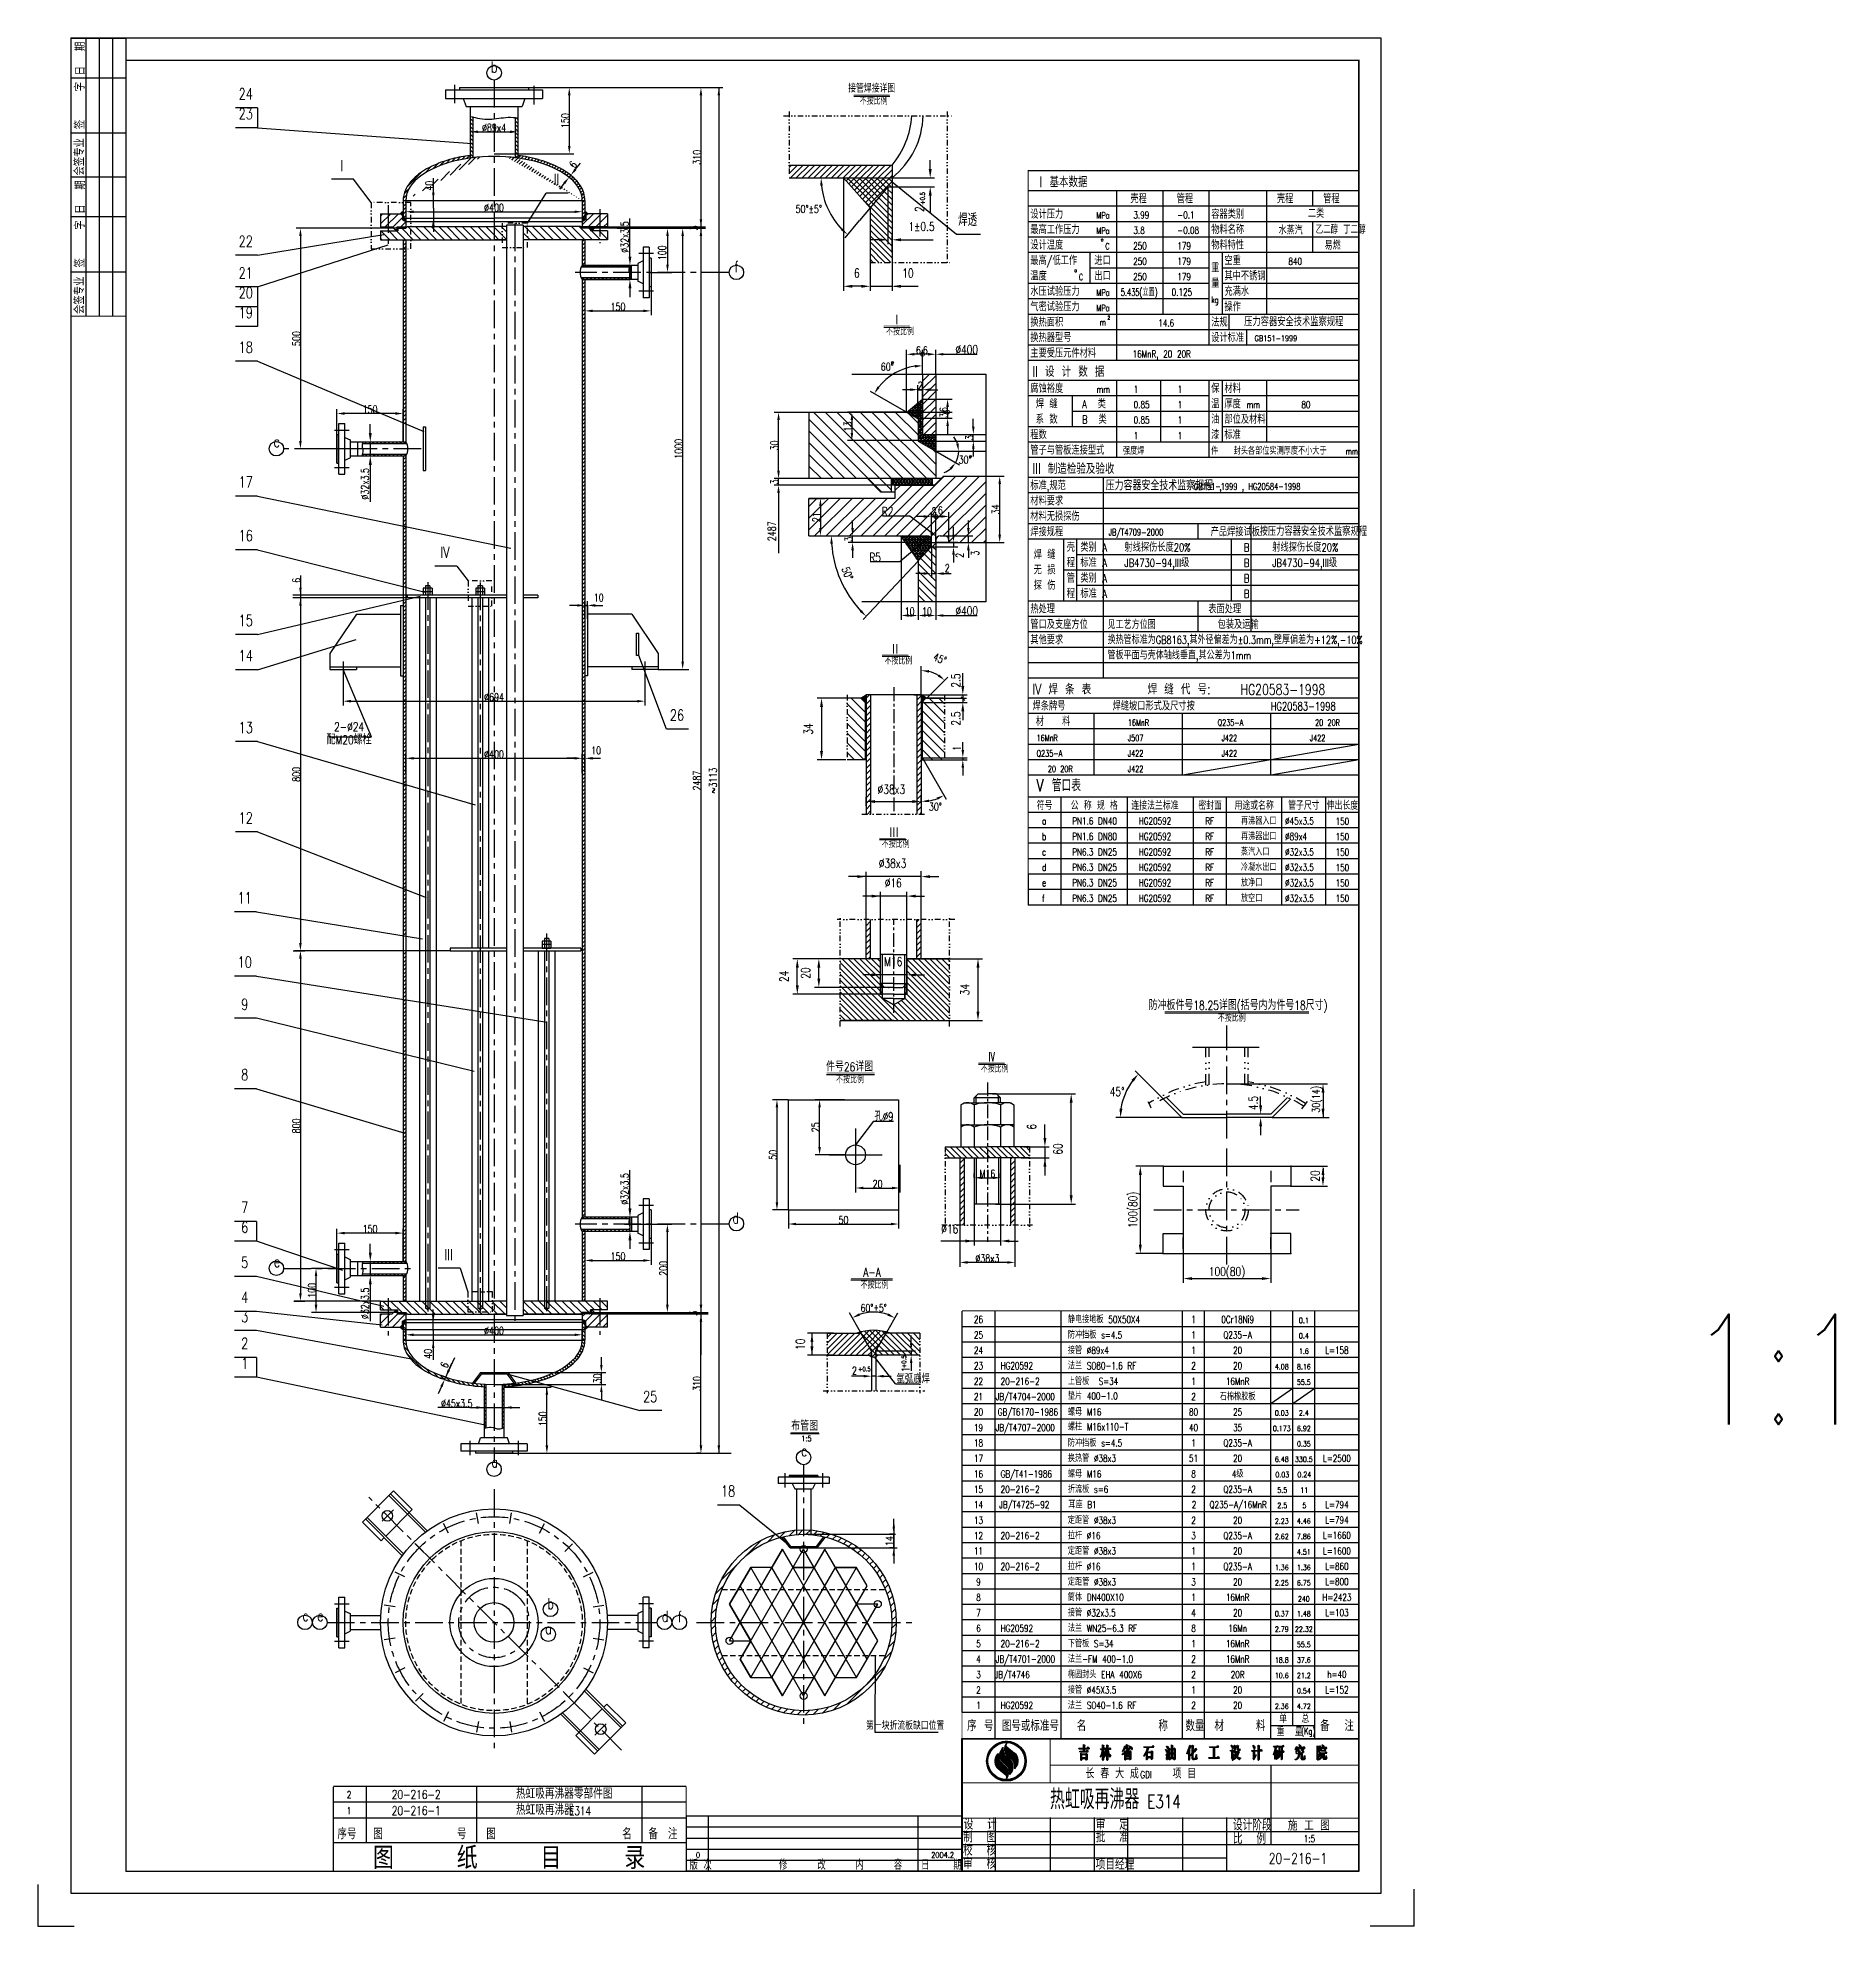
# Model space of a CAD drawing. Extents: x -11639 to -9817, y 3347 to 4292.
# Drawn here: x -11639 to -10824, y 3436 to 4292 of the extents above; entities that cross this region are included whole.
import ezdxf
from ezdxf.enums import TextEntityAlignment as Align

# ---------------------------------------------------------------- set-up
doc = ezdxf.new("R2010")
doc.units = 0
doc.header["$LTSCALE"] = 10
doc.header["$MEASUREMENT"] = 0
for name, pattern in [('CENTER', [2, 1.25, -0.25, 0.25, -0.25]), ('CENTER2', [1, 0.625, -0.125, 0.125, -0.125]), ('DIVIDE', [1.25, 0.5, -0.25, 0, -0.25, 0, -0.25]), ('DIVIDE2', [0.625, 0.25, -0.125, 0, -0.125, 0, -0.125]), ('HIDDEN', [0.375, 0.25, -0.125])]:
    doc.linetypes.add(name, pattern=pattern)
doc.layers.get('0').update_dxf_attribs({"linetype": 'CONTINUOUS'})
doc.layers.get('DEFPOINTS').update_dxf_attribs({"linetype": 'CONTINUOUS'})
for name, color, linetype in [('1', 2, 'CONTINUOUS'), ('2', 1, 'CONTINUOUS'), ('BD', 7, 'CONTINUOUS'), ('COLUMN', 7, 'CONTINUOUS'), ('LK', 240, 'CONTINUOUS')]:
    doc.layers.add(name, color=color, linetype=linetype)
doc.styles.add('CHINA', font='txt', dxfattribs={"bigfont": 'CHINA'})
doc.styles.add('HZ', font='txt', dxfattribs={"width": 0.75, "bigfont": 'hztxt'})
doc.styles.add('HZTXT', font='txt', dxfattribs={"width": 0.75, "bigfont": 'HZTXT'})
doc.styles.get("Standard").update_dxf_attribs({"font": 'simplex', "width": 0.75, "bigfont": 'hztxt'})
doc.dimstyles.get("Standard").update_dxf_attribs({"dimtxt": 0.18, "dimasz": 0.18, "dimexe": 0.18, "dimexo": 0.0625, "dimgap": 0.09, "dimtad": 0, "dimtih": 1, "dimtoh": 1, "dimdec": 4, "dimzin": 0, "dimtxsty": 'STANDARD', "dimcen": 0.09, "dimazin": 3, "dimtfac": 1, "dimtdec": 4, "dimtofl": 0, "dimtmove": 0, "dimatfit": 3, "dimtolj": 1, "dimtzin": 0})
pattern_1 = [(45, (-11803.35468, 3276.71967), (-0.088388348, 0.088388348), []), (135, (-11803.35468, 3276.71967), (-0.088388348, -0.088388348), [])]
pattern_2 = [(135, (-11061.0295, 3276.71967), (0.088388348, 0.088388348), []), (45, (-11061.0295, 3276.71967), (0.088388348, -0.088388348), [])]
pattern_3 = [(45, (-11803.3547, 3276.7197), (-1.767767, 1.767767), [])]
pattern_4 = [(315, (-11803.35468, 4643.82579), (-0.088388348, -0.088388348), []), (225, (-11803.35468, 4643.82579), (-0.088388348, 0.088388348), [])]
pattern_5 = [(225, (-11061.0295, 4643.82579), (0.088388348, -0.088388348), []), (315, (-11061.0295, 4643.82579), (0.088388348, 0.088388348), [])]
pattern_6 = [(135, (-11803.3547, 3276.7197), (-1.767767, -1.767767), [])]
pattern_7 = [(180, (-10336.3069, 3097.4027), (0, 1.25), []), (120, (-10336.3069, 3097.4027), (1.0825318, 0.625), []), (60, (-10336.3069, 3097.4027), (1.0825318, -0.625), [])]
pattern_8 = [(45, (-11803.3547, 3260.2741), (-0.8838835, 0.8838835), [])]
pattern_9 = [(135, (-11803.3547, 3260.2741), (-0.8838835, -0.8838835), [])]

msp = doc.modelspace()

# ---------------------------------------------------------------- texts
at = {"color": 0, "linetype": 'BYBLOCK', "style": 'HZ', "width": 0.75}
for s, height, p in [('b', 5, (-11432.09457, 4276.6397)), ('24', 5, (-11544.7649, 4264.52848)), ('23', 5, (-11544.7649, 4255.52848)), ('I', 5, (-11501.21235, 4232.00178)), ('II', 5, (-11403.88921, 4225.7282)), ('焊透', 5.76, (-11217.46218, 4207.07503)), ('22', 5, (-11544.7649, 4197.70069)), ('21', 5, (-11544.7649, 4183.33342)), ('f', 5, (-11322.26154, 4186.15458)), ('10', 4, (-11244.54345, 4183.76307)), ('20', 5, (-11544.7649, 4174.33342)), ('19', 5, (-11544.7649, 4165.33342)), ('18', 5, (-11544.7649, 4149.62871)), ('c', 5, (-11530.7209, 4106.86828)), ('17', 5, (-11544.7649, 4088.51459)), ('16', 5, (-11544.7649, 4064.20309)), ('IV', 5, (-11454.42878, 4056.58689)), ('15', 5, (-11544.7649, 4025.74194)), ('14', 5, (-11544.7649, 4009.73528)), ('13', 5, (-11544.7649, 3977.20562)), ('2-%%c24', 4, (-11497.89674, 3978.02572)), ('26', 5, (-11349.2514, 3982.83297)), ('配M20螺栓', 4, (-11497.89674, 3972.13558)), ('%%C38x3', 4, (-11252.04599, 3949.65564)), ('12', 5, (-11544.7649, 3936.25661)), ('%%C38x3', 4, (-11251.51904, 3916.12061)), ('11', 5, (-11545.20779, 3899.98642)), ('%%C16', 4, (-11251.20849, 3907.26604)), ('10', 5, (-11545.20779, 3870.86027)), ('M16', 4, (-11251.20849, 3871.55617)), ('9', 5, (-11545.20779, 3851.7142)), ('8', 5, (-11545.20779, 3819.75936)), ('7', 5, (-11545.20779, 3759.66648)), ('d', 5, (-11322.65455, 3754.80599)), ('6', 5, (-11545.20779, 3750.66648)), ('%%C16', 4, (-11225.59368, 3750.36912)), ('III', 5, (-11452.83058, 3738.24587)), ('5', 5, (-11545.20779, 3734.71771)), ('e', 5, (-11530.60581, 3735.0856)), ('4', 5, (-11545.20779, 3718.84143)), ('3', 5, (-11545.20779, 3710.13963)), ('2', 5, (-11545.20779, 3698.0001)), ('1', 5, (-11545.20779, 3689.0001)), ('25', 5, (-11361.41177, 3673.84451)), ('c', 5, (-11291.57563, 3649.29792)), ('a', 5, (-11431.92213, 3644.22075)), ('18', 5, (-11326.1109, 3631.01985)), ('b', 5, (-11406.54068, 3579.95688)), ('d', 5, (-11354.65942, 3574.20334)), ('c', 5, (-11517.65691, 3574.54534)), ('e', 5, (-11510.93237, 3574.54534)), ('a', 5, (-11407.5321, 3568.69247)), ('f', 5, (-11347.93487, 3574.08318))]:
    msp.add_text(s, height=height, dxfattribs=at).set_placement(p, align=Align.CENTER)
for s, p in [('2', (-11237.29847, 4214.74384)), ('34', (-11287.71625, 3979.02575)), ('20', (-11288.94093, 3868.37251)), ('24', (-11298.70198, 3866.87251)), ('34', (-11216.77882, 3860.87251)), ('6', (-11186.44966, 3798.68668)), ('60', (-11174.52045, 3788.59668)), ('10', (-11291.3054, 3700.06893))]:
    msp.add_text(s, height=4, rotation=90, dxfattribs=at).set_placement(p, align=Align.CENTER)
at = {"color": 7, "style": 'HZ', "width": 0.75}
for s, height, p in [('26', 3.2, (-11212.55331, 3709.70367)), ('1', 3.2, (-11115.05331, 3709.70367)), ('0Cr18Ni9', 3.2, (-11095.05331, 3709.70367)), ('0.1', 2.4, (-11065.05331, 3709.70367)), ('25', 3.2, (-11212.55331, 3702.70367)), ('1', 3.2, (-11115.05331, 3702.70367)), ('Q235-A', 3.2, (-11095.05331, 3702.70367)), ('0.4', 2.4, (-11065.05331, 3702.70367)), ('24', 3.2, (-11212.55331, 3695.70367)), ('23', 3.2, (-11212.55331, 3688.70367)), ('2', 3.2, (-11115.05331, 3688.70367)), ('1', 3.2, (-11115.05331, 3695.70367)), ('20', 3.2, (-11095.05331, 3695.70367)), ('20', 3.2, (-11095.05331, 3688.70367)), ('4.08', 2.4, (-11075.05331, 3688.70367)), ('8.16', 2.4, (-11065.05331, 3688.70367)), ('1.6', 2.4, (-11065.05331, 3695.70367)), ('L=158', 3.2, (-11050.05331, 3695.78749)), ('22', 3.2, (-11212.55331, 3681.70367)), ('1', 3.2, (-11115.05331, 3681.70367)), ('16MnR', 3.2, (-11095.05331, 3681.70367)), ('55.5', 2.4, (-11065.05331, 3681.70367)), ('21', 3.2, (-11212.55331, 3674.70367)), ('2', 3.2, (-11115.05331, 3674.70367)), ('石棉橡胶板', 3.2, (-11095.05331, 3674.70367)), ('20', 3.2, (-11212.55331, 3667.70367)), ('80', 3.2, (-11115.05331, 3667.70367)), ('25', 3.2, (-11095.05331, 3667.70367)), ('0.03', 2.4, (-11075.05331, 3667.70367)), ('2.4', 2.4, (-11065.05331, 3667.70367)), ('19', 3.2, (-11212.55331, 3660.70367)), ('18', 3.2, (-11212.55331, 3653.70367)), ('40', 3.2, (-11115.05331, 3660.70367)), ('1', 3.2, (-11115.05331, 3653.70367)), ('Q235-A', 3.2, (-11095.05331, 3653.70367)), ('35', 3.2, (-11095.05331, 3660.70367)), ('0.173', 2.4, (-11075.05331, 3660.70367)), ('6.92', 2.4, (-11065.05331, 3660.70367)), ('17', 3.2, (-11212.55331, 3646.70367)), ('51', 3.2, (-11115.05331, 3646.70367)), ('20', 3.2, (-11095.05331, 3646.70367)), ('6.48', 2.4, (-11075.05331, 3646.70367)), ('330.5', 2.4, (-11065.05331, 3646.70367)), ('0.35', 2.4, (-11065.05331, 3653.70367)), ('L=2500', 3.2, (-11050.05331, 3646.78749)), ('16', 3.2, (-11212.55331, 3639.70367)), ('8', 3.2, (-11115.05331, 3639.70367)), ('4级', 3.2, (-11095.05331, 3639.70367)), ('0.03', 2.4, (-11074.82896, 3639.76004)), ('0.24', 2.4, (-11064.82896, 3639.76004)), ('15', 3.2, (-11212.55331, 3632.70367)), ('2', 3.2, (-11115.05331, 3632.70367)), ('Q235-A', 3.2, (-11095.05331, 3632.70367)), ('5.5', 2.4, (-11074.82896, 3632.76004)), ('11', 2.4, (-11064.82896, 3632.76004)), ('14', 3.2, (-11212.55331, 3625.70367)), ('2', 3.2, (-11114.82896, 3625.76004)), ('Q235-A/16MnR', 3.2, (-11094.82896, 3625.76004)), ('2.5', 2.4, (-11074.82896, 3625.76004)), ('5', 2.4, (-11064.82896, 3625.76004)), ('L=794', 3.2, (-11050.05331, 3625.78749)), ('L=794', 3.2, (-11050.05331, 3618.78749)), ('13', 3.2, (-11212.55331, 3618.70367)), ('12', 3.2, (-11212.55331, 3611.70367)), ('2', 3.2, (-11115.05331, 3618.70367)), ('3', 3.2, (-11115.05331, 3611.70367)), ('Q235-A', 3.2, (-11095.05331, 3611.70367)), ('20', 3.2, (-11095.05331, 3618.70367)), ('2.23', 2.4, (-11075.05331, 3618.70367)), ('2.62', 2.4, (-11075.05331, 3611.70367)), ('4.46', 2.4, (-11065.05331, 3618.70367)), ('7.86', 2.4, (-11065.05331, 3611.70367)), ('L=1660', 3.2, (-11050.05331, 3611.78749)), ('11', 3.2, (-11212.55331, 3604.70367)), ('1', 3.2, (-11115.05331, 3604.70367)), ('20', 3.2, (-11095.05331, 3604.70367)), ('4.51', 2.4, (-11065.05331, 3604.70367)), ('L=1600', 3.2, (-11050.05331, 3604.78749)), ('10', 3.2, (-11212.55331, 3597.70367)), ('1', 3.2, (-11115.05331, 3597.70367)), ('Q235-A', 3.2, (-11095.05331, 3597.70367)), ('1.36', 2.4, (-11075.05331, 3597.70367)), ('1.36', 2.4, (-11065.05331, 3597.70367)), ('L=860', 3.2, (-11050.05331, 3597.78749)), ('9', 3.2, (-11212.55331, 3590.70367)), ('3', 3.2, (-11115.05331, 3590.70367)), ('20', 3.2, (-11095.05331, 3590.70367)), ('2.25', 2.4, (-11075.05331, 3590.70367)), ('6.75', 2.4, (-11065.05331, 3590.70367)), ('L=800', 3.2, (-11050.05331, 3590.78749)), ('8', 3.2, (-11212.55331, 3583.70367)), ('7', 3.2, (-11212.55331, 3576.70367)), ('4', 3.2, (-11115.05331, 3576.70367)), ('1', 3.2, (-11115.05331, 3583.70367)), ('16MnR', 3.2, (-11095.05331, 3583.70367)), ('20', 3.2, (-11095.05331, 3576.70367)), ('240', 2.4, (-11065.05331, 3583.40095)), ('H=2423', 3.2, (-11050.05331, 3583.70367)), ('L=103', 3.2, (-11050.05331, 3576.78749)), ('6', 3.2, (-11212.55331, 3569.70367)), ('8', 3.2, (-11115.05331, 3569.70367)), ('16Mn', 3.2, (-11095.05331, 3569.70367)), ('0.37', 2.4, (-11075.05331, 3576.70367)), ('2.79', 2.4, (-11075.05331, 3569.70367)), ('22.32', 2.4, (-11065.05331, 3569.70367)), ('1.48', 2.4, (-11065.05331, 3576.70367)), ('5', 3.2, (-11212.55331, 3562.70367)), ('1', 3.2, (-11115.05331, 3562.70367)), ('16MnR', 3.2, (-11095.05331, 3562.70367)), ('55.5', 2.4, (-11065.05331, 3562.70367)), ('4', 3.2, (-11212.55331, 3555.70367)), ('2', 3.2, (-11115.05331, 3555.70367)), ('16MnR', 3.2, (-11095.05331, 3555.70367)), ('18.8', 2.4, (-11075.05331, 3555.70367)), ('37.6', 2.4, (-11065.05331, 3555.70367)), ('3', 3.2, (-11212.55331, 3548.70367)), ('2', 3.2, (-11212.55331, 3541.70367)), ('2', 3.2, (-11115.05331, 3548.70367)), ('1', 3.2, (-11115.05331, 3541.70367)), ('20R', 3.2, (-11095.05331, 3548.70367)), ('20', 3.2, (-11095.05331, 3541.70367)), ('10.6', 2.4, (-11075.05331, 3548.70367)), ('21.2', 2.4, (-11065.05331, 3548.70367)), ('L=152', 3.2, (-11050.05331, 3541.78749)), ('h=40', 3.2, (-11050.05331, 3548.78749)), ('1', 3.2, (-11212.55331, 3534.70367)), ('2', 3.2, (-11115.05331, 3534.70367)), ('20', 3.2, (-11095.05331, 3534.70367)), ('2.36', 2.4, (-11075.05331, 3534.70367)), ('0.54', 2.4, (-11065.05331, 3541.70367)), ('4.72', 2.4, (-11065.05331, 3534.70367))]:
    msp.add_text(s, height=height, dxfattribs=at).set_placement(p, align=Align.CENTER)
at = {"color": 7, "style": 'HZ'}
for s, height, width, p in [('静电接地板 50X50X4', 3.2, 0.75, (-11172.05331, 3709.70367)), ('接管 %%c89x4', 3.2, 0.75, (-11172.05331, 3695.70367)), ('防冲挡板 s=4.5', 3.2, 0.75, (-11172.05331, 3702.70367)), ('HG20592', 3.2, 0.75, (-11202.51095, 3688.70367)), ('法兰 SO80-1.6 RF', 3.2, 0.75, (-11172.05331, 3688.70367)), ('20-216-2', 3.2, 0.75, (-11202.51095, 3681.70367)), ('上管板  S=34', 3.2, 0.75, (-11172.05331, 3681.70367)), ('JB/T4704-2000', 3.2, 0.75, (-11204.75829, 3674.70367)), ('垫片 400-1.0', 3.2, 0.75, (-11172.05331, 3675.03892)), ('GB/T6170-1986', 3.2, 0.75, (-11203.84678, 3667.70367)), ('螺母 M16', 3.2, 0.75, (-11172.05331, 3667.70367)), ('JB/T4707-2000', 3.2, 0.75, (-11204.75829, 3660.70367)), ('螺柱 M16x110-T', 3.2, 0.75, (-11172.05331, 3661.03892)), ('防冲挡板 s=4.5', 3.2, 0.75, (-11172.05331, 3653.70367)), ('换热管 %%c38x3', 3.2, 0.75, (-11172.05331, 3646.70367)), ('GB/T41-1986', 3.2, 0.75, (-11202.51095, 3639.70367)), ('螺母 M16', 3.2, 0.75, (-11172.05331, 3639.70367)), ('20-216-2', 3.2, 0.75, (-11202.51095, 3632.70367)), ('折流板 s=6', 3.2, 0.75, (-11172.05331, 3632.70367)), ('JB/T4725-92', 3.2, 0.75, (-11203.14571, 3625.76004)), ('定距管 %%c38x3', 3.2, 0.75, (-11172.05331, 3618.70367)), ('耳座 B1', 3.2, 0.75, (-11171.82896, 3625.76004)), ('20-216-2', 3.2, 0.75, (-11202.51095, 3611.70367)), ('拉杆 %%c16', 3.2, 0.75, (-11172.05331, 3611.70367)), ('定距管 %%c38x3', 3.2, 0.75, (-11172.05331, 3604.70367)), ('20-216-2', 3.2, 0.75, (-11202.51095, 3597.70367)), ('拉杆 %%c16', 3.2, 0.75, (-11172.05331, 3597.70367)), ('定距管 %%c38x3', 3.2, 0.75, (-11172.05331, 3590.70367)), ('接管 %%c32x3.5', 3.2, 0.75, (-11172.05331, 3576.70367)), ('筒体 DN400X10', 3.2, 0.75, (-11172.05331, 3583.70367)), ('HG20592', 3.2, 0.75, (-11202.51095, 3569.70367)), ('法兰 WN25-6.3 RF', 3.2, 0.75, (-11172.05331, 3569.70367)), ('20-216-2', 3.2, 0.75, (-11202.51095, 3562.70367)), ('下管板 S=34', 3.2, 0.75, (-11172.05331, 3562.70367)), ('JB/T4701-2000', 3.2, 0.75, (-11204.70102, 3555.70367)), ('法兰-FM 400-1.0', 3.2, 0.75, (-11172.05331, 3555.70367)), ('JB/T4746', 3.2, 0.75, (-11205.24854, 3548.70367)), ('椭圆封头 EHA 400X6', 3.2, 0.75, (-11172.05331, 3548.70367)), ('接管 %%c45X3.5', 3.2, 0.75, (-11172.05331, 3541.70367)), ('HG20592', 3.2, 0.75, (-11202.51095, 3534.70367)), ('法兰 SO40-1.6 RF', 3.2, 0.75, (-11172.05331, 3534.70367)), ('设  计', 5, 0.7, (-11219.25366, 3480.02204)), ('审  定', 5, 0.7, (-11159.40184, 3479.93809)), ('设计阶段', 5, 0.7, (-11097.1673, 3479.61401)), ('制  图', 5, 0.7, (-11219.53366, 3474.20367)), ('批  准', 5, 0.7, (-11159.40184, 3474.20367)), ('比  例', 5, 0.7, (-11097.1673, 3473.50459)), ('0', 2.56608, 0.7, (-11340.69822, 3467.22248)), ('2004.2', 2.56608, 0.7, (-11234.00179, 3467.22248)), ('校  核', 5, 0.7, (-11219.53366, 3468.20367)), ('版 次', 4, 0.7, (-11343.54718, 3461.89367)), ('修     改     内     容', 4, 0.7, (-11302.97718, 3461.89367)), ('日    期', 4, 0.7, (-11238.59654, 3461.89367)), ('审  核', 5, 0.7, (-11219.53366, 3462.20367)), ('项目经理', 5, 0.7, (-11159.41715, 3461.86367))]:
    msp.add_text(s, height=height, dxfattribs=dict(at, width=width)).set_placement(p)
at = {"color": 0, "linetype": 'BYBLOCK', "attachment_point": 5, "rotation": 90, "style": 'HZ'}
for s, insert, char_height in [('310', (-11340.22311, 4238.27259), 3.5), ('\\A1;40', (-11461.5532, 4225.36172), 3.5), ('\\A1;∅32x3.5', (-11373.00372, 4202.09312), 3.5), ('3', (-11341.48661, 4206.18014), 3.5), ('100', (-11355.96626, 4194.93873), 3.5), ('\\A1;500', (-11521.8092, 4156.07345), 3.5), ('\\A1;1000', (-11348.51775, 4106.07345), 3.5), ('\\A1;∅32x3.5', (-11490.73191, 4090.19588), 3.5), ('6', (-11521.8092, 4046.44507), 3.5), ('2.5', (-11222.80668, 4000.99559), 4), ('\\A1;2.5', (-11222.80668, 3983.77719), 4), ('800', (-11521.8092, 3958.47201), 3.5), ('2487', (-11340.22311, 3955.63817), 3.5), ('~3113', (-11332.89441, 3955.63817), 3.5), ('4.5', (-11087.97332, 3809.4575), 4), ('30(14)', (-11059.01722, 3811.14802), 3.5), ('\\A1;∅32x3.5', (-11373.00372, 3770.49169), 3.5), ('20', (-11059.91726, 3776.40468), 4), ('100(80)', (-11141.91372, 3761.0198), 4), ('\\A1;200', (-11355.44807, 3734.47201), 3.5), ('\\A1;∅32x3.5', (-11490.73191, 3718.59444), 3.5), ('3', (-11341.63008, 3714.08565), 3.5), ('\\A1;40', (-11462.11199, 3695.74473), 3.5), ('310', (-11340.22311, 3682.27287), 3.5), ('\\A1;1', (-11245.62015, 3688.59737), 3.5), ('\\A1;150', (-11410.07414, 3666.27358), 3.5)]:
    msp.add_mtext(s, dxfattribs=dict(at, insert=insert, char_height=char_height))
at = {"color": 0, "linetype": 'BYBLOCK', "attachment_point": 5, "style": 'HZ'}
for s, insert, char_height in [('%%c694', (-11432.19209, 3993.48415), 3.5), ('45%%d', (-11149.7256, 3814.61466), 4), ('100(80)', (-11099.88879, 3732.38926), 4), ('60%%d%%p5%%d', (-11260.10994, 3716.48834), 3.5), ('2', (-11268.77861, 3688.0869), 3.5), ('%%c45x3.5', (-11449.10449, 3673.23824), 3.5), ('第一块折流板缺口位置', (-11245.81667, 3527.0447), 3.5)]:
    msp.add_mtext(s, dxfattribs=dict(at, insert=insert, char_height=char_height))
at = {"layer": '1', "style": 'HZ', "width": 0.75}
for s, height, p in [('期', 4.2, (-11617.58958, 4286.3866)), ('日', 4.2, (-11617.58958, 4275.41099)), ('字', 4.2, (-11617.80894, 4268.16709)), ('签', 4.2, (-11617.80894, 4251.04514)), ('会签专业', 4.2, (-11618.0283, 4229.97196)), ('期', 4.2, (-11617.58958, 4223.60611)), ('+0.5', 2, (-11236.92504, 4216.76768)), ('日', 4.2, (-11617.58958, 4212.6305)), ('字', 4.2, (-11617.80894, 4205.3866)), ('签', 4.2, (-11617.80894, 4188.26465)), ('会签专业', 4.2, (-11618.0283, 4167.19148)), ('2487', 3.5, (-11304.50661, 4064.1864)), ('+0.5', 2, (-11245.34532, 3689.28577))]:
    msp.add_text(s, height=height, rotation=90, dxfattribs=at).set_placement(p)
for s, height, p in [('接管焊接详图', 3.5, (-11260.98981, 4267.68253)), ('防冲板件号18.25详图(括号内为件号18尺寸)', 4, (-11094.86955, 3851.74111)), ('件号26详图', 4, (-11271.00343, 3823.83064)), ('A-A', 4, (-11260.79487, 3730.70417)), ('布管图', 4, (-11291.38322, 3660.92566)), ('2', 3.2, (-11497.91205, 3494.31309)), ('1', 3.2, (-11497.91205, 3487.00771))]:
    msp.add_text(s, height=height, dxfattribs=at).set_placement(p, align=Align.CENTER)
at = {"layer": '1'}
for s, height, style, width, p in [('不按比例', 3.128, 'HZ', 0.75, (-11266.4252, 4262.16091)), (' I 基本数据', 4.8, 'HZ', 0.75, (-11188.05331, 4224.70367)), ('壳程', 3.68, 'HZ', 0.75, (-11143.71064, 4217.50367)), ('管程', 3.68, 'HZ', 0.75, (-11122.71064, 4217.50367)), ('壳程', 3.68, 'HZ', 0.75, (-11077.27746, 4217.50367)), ('管程', 3.68, 'HZ', 0.75, (-11056.27746, 4217.50367)), ('设计压力', 3.68, 'HZ', 0.75, (-11189.05331, 4210.50367)), ('MPa', 2.88, 'HZ', 0.75, (-11159.05331, 4210.50367)), ('3.99', 3.2, 'HZ', 0.75, (-11142.32142, 4210.50367)), ('-0.1', 3.2, 'HZ', 0.75, (-11122.42166, 4210.50367)), ('容器类别', 3.68, 'HZ', 0.75, (-11107.05331, 4210.50367)), ('二类', 3.68, 'HZ', 0.75, (-11063.24924, 4210.90573)), ('最高工作压力', 3.68, 'HZ', 0.75, (-11189.05331, 4203.50367)), ('MPa', 2.88, 'HZ', 0.75, (-11159.05331, 4203.50367)), ('3.8', 3.2, 'HZ', 0.75, (-11142.32142, 4203.50367)), ('-0.08', 3.2, 'HZ', 0.75, (-11122.42166, 4203.50367)), ('物料名称', 3.68, 'HZ', 0.75, (-11107.05331, 4203.50367)), ('水蒸汽', 3.6, 'HZ', 0.75, (-11076.49663, 4203.33533)), ('乙二醇 丁二醇', 3.6, 'HZ', 0.7, (-11059.71624, 4203.60197)), ('设计温度', 3.68, 'HZ', 0.75, (-11189.05331, 4196.50367)), ('o', 1.6, 'HZ', 0.75, (-11157.05331, 4200.20367)), ('C', 2.88, 'HZ', 0.75, (-11155.05331, 4196.50367)), ('250', 3.2, 'HZ', 0.75, (-11142.40958, 4196.50367)), ('179', 3.2, 'HZ', 0.75, (-11122.40958, 4196.50367)), ('物料特性', 3.68, 'HZ', 0.75, (-11107.05331, 4196.50367)), ('易燃', 3.6, 'HZ', 0.75, (-11055.65839, 4196.47123)), ('最高/低工作', 3.68, 'HZ', 0.75, (-11189.05331, 4189.50367)), ('o', 1.6, 'HZ', 0.75, (-11169.05331, 4186.20367)), ('进口', 3.68, 'HZ', 0.75, (-11160.05331, 4189.50367)), ('250', 3.2, 'HZ', 0.75, (-11142.40958, 4189.50367)), ('179', 3.2, 'HZ', 0.75, (-11122.40958, 4189.50367)), ('重', 3.68, 'HZ', 0.75, (-11107.05331, 4186.20367)), ('空重', 3.68, 'HZ', 0.75, (-11101.05331, 4189.50367)), ('840', 3.2, 'HZ', 0.75, (-11072.05331, 4189.50367)), ('温度', 3.68, 'HZ', 0.75, (-11189.05331, 4182.50367)), ('水压试验压力', 3.68, 'HZ', 0.75, (-11189.05331, 4175.50367)), ('C', 2.88, 'HZ', 0.75, (-11167.05331, 4182.50367)), ('出口', 3.68, 'HZ', 0.75, (-11160.05331, 4182.50367)), ('5.435(立置)', 3.2, 'HZ', 0.65, (-11148.03363, 4175.50367)), ('250', 3.2, 'HZ', 0.75, (-11142.40958, 4182.50367)), ('0.125', 3.2, 'HZ', 0.75, (-11124.95852, 4175.50367)), ('179', 3.2, 'HZ', 0.75, (-11122.40958, 4182.50367)), ('量', 3.68, 'HZ', 0.75, (-11107.05331, 4179.20367)), ('其中不锈钢', 3.68, 'HZ', 0.75, (-11101.05331, 4182.50367)), ('充满水', 3.68, 'HZ', 0.75, (-11101.05331, 4175.50367)), ('气密试验压力', 3.68, 'HZ', 0.75, (-11189.05331, 4168.50367)), ('MPa', 2.88, 'HZ', 0.75, (-11159.05331, 4175.50367)), ('MPa', 2.88, 'HZ', 0.75, (-11159.05331, 4168.50367)), ('kg', 2.88, 'HZ', 0.75, (-11107.05331, 4172.20367)), ('操作', 3.68, 'HZ', 0.75, (-11101.05331, 4168.50367)), ('I', 4.2, 'HZ', 0.75, (-11250.12372, 4162.59115)), ('换热面积', 3.68, 'HZ', 0.75, (-11189.05331, 4161.50367)), ('m', 2.88, 'HZ', 0.75, (-11157.55331, 4162.00367)), ('2', 1.6, 'HZ', 0.75, (-11154.05331, 4164.70367)), ('14.6', 3.2, 'HZ', 0.75, (-11131.06096, 4161.50367)), ('法规', 3.68, 'HZ', 0.75, (-11107.05331, 4161.50367)), ('压力容器安全技术监察规程', 3.7, 'HZ', 0.75, (-11092.10497, 4161.74298)), ('不按比例', 3.128, 'HZ', 0.75, (-11254.50187, 4157.62758)), ('换热器型号', 3.68, 'HZ', 0.75, (-11189.05331, 4154.50367)), ('设计标准', 3.68, 'HZ', 0.75, (-11107.05331, 4154.50367)), ('GB151-1999', 2.6, 'HZ', 0.75, (-11087.35872, 4154.87137)), ('主要受压元件材料', 3.68, 'HZ', 0.75, (-11189.05331, 4147.50367)), ('16MnR, 20 20R', 3.2, 'HZ', 0.75, (-11142.67403, 4147.50367)), ('II 设 计 数 据', 4.8, 'HZ', 0.75, (-11188.05331, 4138.70367)), ('腐蚀裕度', 3.68, 'HZ', 0.75, (-11189.05331, 4131.50367)), (' 焊 缝    A  类', 3.68, 'HZ', 0.75, (-11189.05331, 4124.50367)), ('mm', 3.2, 'HZ', 0.75, (-11159.05331, 4131.50367)), ('0.85', 3.2, 'HZ', 0.75, (-11142.19045, 4124.50367)), ('1', 3.2, 'HZ', 0.75, (-11142.19045, 4131.50367)), ('1', 3.2, 'HZ', 0.75, (-11122.19045, 4131.50367)), ('1', 3.2, 'HZ', 0.75, (-11122.19045, 4124.50367)), ('保', 3.68, 'HZ', 0.75, (-11107.05331, 4131.50367)), ('温', 3.68, 'HZ', 0.75, (-11107.05331, 4124.50367)), ('材料', 3.68, 'HZ', 0.75, (-11101.05331, 4131.50367)), ('厚度', 3.68, 'HZ', 0.75, (-11101.05331, 4124.50367)), ('80', 3.2, 'HZ', 0.75, (-11066.1553, 4124.50367)), (' 系 数    B  类', 3.68, 'HZ', 0.75, (-11189.05331, 4117.50367)), ('0.85', 3.2, 'HZ', 0.75, (-11142.19045, 4117.50367)), ('1', 3.2, 'HZ', 0.75, (-11122.19045, 4117.50367)), ('油', 3.68, 'HZ', 0.75, (-11107.05331, 4117.50367)), ('部位及材料', 3.68, 'HZ', 0.75, (-11101.05331, 4117.50367)), ('mm', 3.2, 'HZ', 0.75, (-11091.05331, 4124.50367)), ('程数', 3.68, 'HZ', 0.75, (-11189.05331, 4110.50367)), ('1', 3.2, 'HZ', 0.75, (-11142.19045, 4110.50367)), ('1', 3.2, 'HZ', 0.75, (-11122.19045, 4110.50367)), ('漆', 3.68, 'HZ', 0.75, (-11107.05331, 4110.50367)), ('标准', 3.68, 'HZ', 0.75, (-11101.05331, 4110.50367)), ('管子与管板连接型式', 3.68, 'HZ', 0.75, (-11189.05331, 4103.50367)), ('强度焊', 3.2, 'HZ', 0.75, (-11147.05331, 4103.50367)), ('件   封头各部位实测厚度不小大于', 3.2, 'HZ', 0.75, (-11107.05331, 4103.50367)), ('mm', 2.88, 'HZ', 0.75, (-11046.05331, 4103.50367)), ('III 制造检验及验收', 4.8, 'HZ', 0.75, (-11188.05331, 4094.70367)), ('标准,规范', 3.68, 'HZ', 0.75, (-11189.05331, 4087.50367)), ('材料要求', 3.68, 'HZ', 0.75, (-11189.05331, 4080.50367)), ('压力容器安全技术监察规程 ,', 4.00752, 'HZ', 0.75, (-11154.89934, 4087.33168)), ('  GB151-1999 , HG20584-1998', 3, 'HZ', 0.7, (-11118.8503, 4087.50367)), ('材料无损探伤', 3.68, 'HZ', 0.75, (-11189.05331, 4073.50367)), ('焊接规程                         产品焊接试板', 3.68, 'HZ', 0.75, (-11189.05331, 4066.50367)), ('JB/T4709-2000', 3, 'HZ', 0.7, (-11153.56296, 4066.73521)), ('按压力容器安全技术监察规程', 3.7, 'HZ', 0.75, (-11085.10024, 4066.69299)), ('焊 缝', 3.68, 'HZ', 0.75, (-11187.55331, 4056.20367)), ('壳 类别 A                       B', 3.68, 'HZ', 0.75, (-11172.55331, 4059.50367)), ('射线探伤长度20%', 3.68, 'HZ', 0.75, (-11146.37327, 4059.50367)), ('射线探伤长度20%', 3.68, 'HZ', 0.75, (-11079.37327, 4059.50367)), ('无 损', 3.68, 'HZ', 0.75, (-11187.55331, 4049.20367)), ('程 标准 A                       B', 3.68, 'HZ', 0.75, (-11172.55331, 4052.50367)), ('JB4730-94,III级', 3.68, 'HZ', 0.75, (-11146.37327, 4052.50367)), ('JB4730-94,III级', 3.68, 'HZ', 0.75, (-11079.37327, 4052.50367)), ('探 伤', 3.68, 'HZ', 0.75, (-11187.55331, 4042.20367)), ('程 标准 A                       B', 3.68, 'HZ', 0.75, (-11172.55331, 4038.50367)), ('管 类别 A                       B', 3.68, 'HZ', 0.75, (-11172.55331, 4045.50367)), ('热处理                          表面处理', 3.68, 'HZ', 0.75, (-11189.05331, 4031.50367)), ('管口及支座方位                      包装及运输', 3.68, 'HZ', 0.75, (-11189.05331, 4024.50367)), ('见工艺方位图', 3.6, 'HZ', 0.75, (-11154.05331, 4024.50367)), ('I', 4.2, 'HZ', 0.75, (-11251.58913, 4013.29195)), ('I', 4.2, 'HZ', 0.75, (-11250.13902, 4013.29195)), ('其他要求', 3.68, 'HZ', 0.75, (-11189.05331, 4017.50367)), ('换热管标准为GB8163,其外径偏差为%%p0.3mm,壁厚偏差为+12%,-10%', 3.6, 'HZ', 0.75, (-11154.05331, 4017.64111)), ('不按比例', 3.128, 'HZ', 0.75, (-11255.20195, 4008.32839)), ('管板平面与壳体轴线垂直,其公差为1mm', 3.6, 'HZ', 0.75, (-11154.05331, 4010.64111)), ('IV 焊 条 表       焊 缝 代 号:', 4.8, 'HZ', 0.75, (-11188.05331, 3994.70367)), ('HG20583-1998', 4.8, 'HZ', 0.75, (-11093.73297, 3994.51493)), ('焊条牌号        焊缝坡口形式及尺寸按', 3.68, 'HZ', 0.75, (-11188.05331, 3987.50367)), ('HG20583-1998', 3.68, 'HZ', 0.75, (-11080.05331, 3987.50367)), (' 材   料', 3.68, 'HZ', 0.75, (-11189.05331, 3980.50367)), ('16MnR', 2.88, 'HZ', 0.75, (-11144.84582, 3980.50367)), ('Q235-A', 2.88, 'HZ', 0.75, (-11104.12607, 3980.50367)), ('20 20R', 2.88, 'HZ', 0.75, (-11059.96267, 3980.50367)), ('16MnR', 2.88, 'HZ', 0.75, (-11186.23141, 3973.50367)), ('J507', 2.88, 'HZ', 0.75, (-11144.84582, 3973.50367)), ('J422', 2.88, 'HZ', 0.75, (-11102.32521, 3973.50367)), ('J422', 2.88, 'HZ', 0.75, (-11062.32521, 3973.50367)), ('Q235-A', 2.88, 'HZ', 0.75, (-11186.23141, 3966.50367)), ('J422', 2.88, 'HZ', 0.75, (-11144.84582, 3966.50367)), ('J422', 2.88, 'HZ', 0.75, (-11102.32521, 3966.50367)), (' V 管口表', 5.6, 'HZ', 0.75, (-11190.05331, 3950.70367)), ('20 20R', 2.88, 'HZ', 0.75, (-11181.1007, 3959.50367)), ('J422', 2.88, 'HZ', 0.75, (-11144.84582, 3959.50367)), ('PN1.6 DN40', 3.2, 'HZ', 0.75, (-11170.04301, 3935.70367)), ('HG20592', 3.2, 'HZ', 0.75, (-11139.88691, 3935.70367)), ('RF', 3.2, 'HZ', 0.75, (-11109.72011, 3935.70367)), ('再沸器入口', 3.2, 'HZ', 0.75, (-11093.56134, 3935.70367)), ('%%c45x3.5', 3.2, 'HZ', 0.75, (-11073.55331, 3935.70367)), ('I', 4.2, 'HZ', 0.75, (-11252.84021, 3930.19275)), ('I', 4.2, 'HZ', 0.75, (-11251.4377, 3930.19275)), ('I', 4.2, 'HZ', 0.75, (-11250.00984, 3930.19275)), ('a', 3.2, 'HZ', 0.75, (-11183.75821, 3935.70367)), ('b', 3.2, 'HZ', 0.75, (-11183.75821, 3928.70367)), ('PN1.6 DN80', 3.2, 'HZ', 0.75, (-11170.04301, 3928.70367)), ('HG20592', 3.2, 'HZ', 0.75, (-11139.88691, 3928.70367)), ('RF', 3.2, 'HZ', 0.75, (-11109.72011, 3928.70367)), ('再沸器出口', 3.2, 'HZ', 0.75, (-11093.56134, 3928.70367)), ('%%c89x4', 3.2, 'HZ', 0.75, (-11073.55331, 3928.70367)), ('不按比例', 3.128, 'HZ', 0.75, (-11256.45303, 3925.22919)), ('c', 3.2, 'HZ', 0.75, (-11183.75821, 3921.70367)), ('PN6.3 DN25', 3.2, 'HZ', 0.75, (-11170.04301, 3921.70367)), ('HG20592', 3.2, 'HZ', 0.75, (-11139.88691, 3921.70367)), ('RF', 3.2, 'HZ', 0.75, (-11109.72011, 3921.70367)), ('蒸汽入口', 3.2, 'HZ', 0.75, (-11093.56134, 3921.70367)), ('%%c32x3.5', 3.2, 'HZ', 0.75, (-11073.55331, 3921.70367)), ('d', 3.2, 'HZ', 0.75, (-11183.75821, 3914.70367)), ('PN6.3 DN25', 3.2, 'HZ', 0.75, (-11170.04301, 3914.70367)), ('HG20592', 3.2, 'HZ', 0.75, (-11139.88691, 3914.70367)), ('RF', 3.2, 'HZ', 0.75, (-11109.72011, 3914.70367)), ('冷凝水出口', 3.2, 'HZ', 0.75, (-11093.56134, 3914.70367)), ('%%c32x3.5', 3.2, 'HZ', 0.75, (-11073.55331, 3914.70367)), ('e', 3.2, 'HZ', 0.75, (-11183.75821, 3907.70367)), ('PN6.3 DN25', 3.2, 'HZ', 0.75, (-11170.04301, 3907.70367)), ('HG20592', 3.2, 'HZ', 0.75, (-11139.88691, 3907.70367)), ('RF', 3.2, 'HZ', 0.75, (-11109.72011, 3907.70367)), ('放净口', 3.2, 'HZ', 0.75, (-11093.56134, 3907.70367)), ('%%c32x3.5', 3.2, 'HZ', 0.75, (-11073.55331, 3907.70367)), ('f', 3.2, 'HZ', 0.75, (-11183.75821, 3900.70367)), ('PN6.3 DN25', 3.2, 'HZ', 0.75, (-11170.04301, 3900.70367)), ('HG20592', 3.2, 'HZ', 0.75, (-11139.88691, 3900.70367)), ('RF', 3.2, 'HZ', 0.75, (-11109.72011, 3900.70367)), ('放空口', 3.2, 'HZ', 0.75, (-11093.56134, 3900.70367)), ('%%c32x3.5', 3.2, 'HZ', 0.75, (-11073.55331, 3900.70367)), ('不按比例', 3.128, 'HZ', 0.75, (-11104.07359, 3846.37238)), ('IV', 4.2, 'HZ', 0.6, (-11207.94785, 3828.30493)), ('不按比例', 3.128, 'HZ', 0.75, (-11277.15271, 3818.46191)), ('不按比例', 3.128, 'HZ', 0.75, (-11211.56067, 3823.34137)), ('孔%%c9', 3.7536, 'HZTXT', 0.75, (-11259.72764, 3801.49464)), ('不按比例', 3.128, 'HZ', 0.75, (-11266.00755, 3725.33544)), ('1:1', 50, 'HZ', 0.75, (-10890.02593, 3663.70164)), ('+0.5', 2, 'HZ', 0.75, (-11267.14424, 3687.81207)), ('氩弧底焊', 3.7536, 'HZTXT', 0.75, (-11249.77714, 3682.40341)), ('1:5', 2.5, 'HZ', 0.75, (-11292.94535, 3656.07776)), ('序 号', 5, 'HZTXT', 0.75, (-11217.73713, 3524.64937)), ('图号或标准号', 5, 'HZTXT', 0.75, (-11201.96069, 3524.64937)), ('名         称', 5, 'HZTXT', 0.75, (-11167.98888, 3524.64937)), ('数量', 5, 'HZTXT', 0.75, (-11118.71864, 3524.64937)), ('材    料', 5, 'HZTXT', 0.75, (-11105.58709, 3524.64937)), ('单', 3.5, 'HZTXT', 0.75, (-11076.17009, 3528.37349)), ('总', 3.5, 'HZTXT', 0.75, (-11066.1549, 3528.37349)), ('备  注', 5, 'HZTXT', 0.75, (-11057.64038, 3524.64937)), ('重  量', 3.5, 'HZTXT', 0.75, (-11077.37598, 3522.50329)), ('(Kg)', 3, 'HZTXT', 0.6, (-11066.23891, 3523.16169)), ('长 春 大 成     项 目', 4, 'HZ', 0.75, (-11164.04979, 3503.26576)), ('GDI', 3.24, 'HZ', 0.75, (-11139.21258, 3503.27141)), ('热虹吸再沸器零部件图', 4.86, 'HZ', 0.75, (-11422.2521, 3493.98509)), ('热虹吸再沸器', 9, 'HZ', 0.75, (-11180.14391, 3489.2864)), ('E314', 6, 'HZ', 0.75, (-11136.06628, 3489.71938)), ('热虹吸再沸器', 4.86, 'HZ', 0.75, (-11422.2521, 3486.67971)), ('E314', 3.888, 'HZ', 0.75, (-11398.13543, 3486.54718)), ('序号', 5, 'HZTXT', 0.75, (-11503.20487, 3475.66132)), ('图', 5, 'HZTXT', 0.75, (-11486.91568, 3475.66132)), ('号', 5, 'HZTXT', 0.75, (-11449.00627, 3475.66132)), ('图', 5, 'HZTXT', 0.75, (-11435.67874, 3475.66132)), ('名', 5, 'HZTXT', 0.75, (-11374.07595, 3475.66132)), ('备', 5, 'HZTXT', 0.75, (-11362.22926, 3475.66132)), ('注', 5, 'HZTXT', 0.75, (-11353.34425, 3475.66132)), ('1:5', 3.24, 'HZ', 0.75, (-11065.09343, 3474.304)), ('20-216-1', 4.8, 'HZ', 0.75, (-11080.96373, 3464.56142))]:
    msp.add_text(s, height=height, dxfattribs=dict(at, style=style, width=width)).set_placement(p)
at = {"layer": '1', "style": 'HZ', "width": 0.75}
for s, height, p in [('符号', 3.52, (-11182.55331, 3944.70367)), ('公 称 规 格', 3.52, (-11160.05331, 3944.70367)), ('连接法兰标准', 3.52, (-11132.55331, 3944.70367)), ('密封面', 3.52, (-11107.55331, 3944.70367)), ('用途或名称', 3.52, (-11087.55331, 3944.70367)), ('管子尺寸', 3.52, (-11065.05331, 3944.70367)), ('伸出长度', 3.52, (-11047.55331, 3944.70367)), ('150', 3.2, (-11047.55331, 3937.20367)), ('150', 3.2, (-11047.55331, 3930.20367)), ('150', 3.2, (-11047.55331, 3923.20367)), ('150', 3.2, (-11047.55331, 3916.20367)), ('150', 3.2, (-11047.55331, 3909.20367)), ('150', 3.2, (-11047.55331, 3902.20367)), ('20-216-2', 4, (-11467.49101, 3495.9347)), ('20-216-1', 4, (-11467.49101, 3488.62932)), ('施 工 图', 4.47216, (-11062.7688, 3482.20105))]:
    msp.add_text(s, height=height, dxfattribs=at).set_placement(p, align=Align.MIDDLE)
at = {"layer": '1', "style": 'CHINA'}
for s, p in [('图', (-11487.09512, 3462.20367)), ('纸', (-11449.09512, 3462.20367)), ('目', (-11411.09512, 3462.20367)), ('录', (-11373.09512, 3462.20367))]:
    msp.add_text(s, height=10, dxfattribs=at).set_placement(p)
at = {"layer": '1', "char_height": 4, "style": 'HZ'}
for s, insert, attachment_point in [('\\A1;%%C400', (-11223.02501, 4149.04199), 7), ('\\A1;R2', (-11251.11327, 4075.65926), 9), ('\\A1;R5', (-11256.81763, 4054.86007), 9), ('\\A1;%%C400', (-11223.02501, 4030.59731), 7)]:
    msp.add_mtext(s, dxfattribs=dict(at, insert=insert, attachment_point=attachment_point))

# ---------------------------------------------------------------- blocks, each defined once
blk = doc.blocks.new('*D31')
at = {"layer": '1', "color": 0}
for p, q in [((564.87, 710.22), (564.87, 723.2)), ((567.32, 708.7), (576.86, 718.24))]:
    blk.add_line(p, q, dxfattribs=at)
blk.add_arc((564.87, 706.26), 14.94, 58.44976, 76.55024, dxfattribs=at)
for points in [[(568.28, 720.21), (568.42, 721.37), (564.87, 721.2)], [(573.06, 719.45), (572.33, 718.53), (575.44, 716.82)]]:
    blk.add_solid(points, dxfattribs=at)
at = {"layer": 'DEFPOINTS', "color": 0}
for p in [(572.35, 719.2), (564.87, 710.16), (565.27, 706.66), (567.27, 708.66), (564.87, 694.06)]:
    blk.add_point(p, dxfattribs=at)
at = {"layer": '1', "color": 0, "insert": (573.27, 726.53), "char_height": 3.5, "attachment_point": 5, "rotation": 337.5, "style": 'HZ'}
blk.add_mtext('\\A1;45%%D', dxfattribs=at)
blk = doc.blocks.new('*D59')
at = {"layer": '1', "color": 0}
for p, q in [((566.3, 679.87), (576.16, 662.81)), ((564.87, 664.35), (564.87, 659.79))]:
    blk.add_line(p, q, dxfattribs=at)
blk.add_arc((564.87, 682.35), 20.56, 279.76408, 290.23592, dxfattribs=at)
for points in [[(568.41, 661.5), (568.31, 662.67), (564.87, 661.79)], [(571.74, 663.58), (572.23, 662.53), (575.16, 664.54)]]:
    blk.add_solid(points, dxfattribs=at)
at = {"layer": 'DEFPOINTS', "color": 0}
for p in [(564.87, 683.66), (565.27, 681.66), (566.27, 679.93), (564.87, 664.41), (568.45, 662.1)]:
    blk.add_point(p, dxfattribs=at)
at = {"layer": '1', "color": 0, "insert": (571.24, 659.42), "char_height": 3.5, "attachment_point": 5, "style": 'HZ'}
blk.add_mtext('\\A1;30%%D', dxfattribs=at)
blk = doc.blocks.new('*D32')
at = {"layer": '1', "color": 0}
for p, q in [((583.69, 685.16), (583.69, 688.66)), ((565.18, 681.66), (585.69, 681.66)), ((575.46, 680.66), (585.69, 680.66)), ((583.69, 681.66), (583.69, 680.66)), ((583.69, 677.16), (583.69, 673.66))]:
    blk.add_line(p, q, dxfattribs=at)
for points in [[(583.11, 685.16), (584.27, 685.16), (583.69, 681.66)], [(583.11, 677.16), (584.27, 677.16), (583.69, 680.66)]]:
    blk.add_solid(points, dxfattribs=at)
at = {"layer": 'DEFPOINTS', "color": 0}
for p in [(565.12, 681.66), (575.4, 680.66), (583.69, 680.66)]:
    blk.add_point(p, dxfattribs=at)
at = {"layer": '1', "color": 0, "insert": (580.99, 685.92), "char_height": 3.5, "attachment_point": 5, "rotation": 90, "style": 'HZ'}
blk.add_mtext('\\A1;1', dxfattribs=at)
blk = doc.blocks.new('*X1')
at = {"color": 0}
for p, q in [((154.18, 561.76), (146, 569.95)), ((154.18, 557.34), (146, 565.53)), ((154.18, 566.18), (147.82, 572.54)), ((190.11, 556.77), (179.98, 566.9)), ((190.11, 561.19), (180.37, 570.93)), ((190.11, 565.61), (183.18, 572.54)), ((190.11, 570.03), (187.6, 572.54)), ((154.18, 552.92), (146, 561.11)), ((154.18, 548.5), (146, 556.69)), ((190.11, 552.35), (179.98, 562.48)), ((190.11, 547.93), (179.98, 558.06)), ((153.65, 544.62), (146, 552.27)), ((189.08, 544.54), (179.98, 553.64)), ((184.66, 544.54), (179.98, 549.22)), ((149.31, 544.54), (146, 547.85))]:
    blk.add_line(p, q, dxfattribs=at)
blk = doc.blocks.new('*D6')
at = {"color": 0, "linetype": 'BYBLOCK'}
for p, q in [((736.27, 156.71), (736.27, 130.7)), ((732.27, 132.7), (728.27, 132.7)), ((738.27, 127), (738.27, 134.7)), ((742.27, 132.7), (746.27, 132.7)), ((746.27, 132.7), (756.86, 132.7))]:
    blk.add_line(p, q, dxfattribs=at)
for points in [[(732.27, 133.36), (732.27, 132.03), (736.27, 132.7)], [(742.27, 133.36), (742.27, 132.03), (738.27, 132.7)]]:
    blk.add_solid(points, dxfattribs=at)
at = {"layer": 'DEFPOINTS', "color": 0, "linetype": 'BYBLOCK'}
for p in [(736.27, 156.77), (738.27, 132.7), (738.27, 126.94)]:
    blk.add_point(p, dxfattribs=at)
at = {"color": 0, "linetype": 'BYBLOCK', "style": 'HZ', "width": 0.75}
blk.add_text('1%%P0.5', height=4, dxfattribs=at).set_placement((751.61, 136.7), align=Align.CENTER)
blk = doc.blocks.new('*X2')
at = {"color": 0}
for p, q in [((548.71, 272.93), (552.45, 276.68)), ((548.71, 275.59), (549.8, 276.68)), ((549.3, 270.88), (555.1, 276.68)), ((551.95, 270.88), (557.75, 276.68)), ((554.61, 270.88), (560.41, 276.68)), ((557.26, 270.88), (563.06, 276.68)), ((559.91, 270.88), (565.71, 276.68)), ((562.56, 270.88), (568.36, 276.68)), ((565.21, 270.88), (571.01, 276.68)), ((567.86, 270.88), (573.66, 276.68)), ((570.52, 270.88), (576.32, 276.68)), ((573.17, 270.88), (578.97, 276.68)), ((575.82, 270.88), (581.62, 276.68)), ((578.47, 270.88), (584.27, 276.68)), ((581.12, 270.88), (586.92, 276.68)), ((583.77, 270.88), (589.57, 276.68)), ((586.43, 270.88), (592.23, 276.68)), ((589.08, 270.88), (594.88, 276.68)), ((591.73, 270.88), (595.39, 274.54)), ((594.38, 270.88), (595.39, 271.89))]:
    blk.add_line(p, q, dxfattribs=at)
blk = doc.blocks.new('*X3')
at = {"color": 0}
for p, q in [((595.39, 263.74), (592.87, 266.26)), ((595.39, 266.39), (594.91, 266.88)), ((595.39, 247.83), (585.61, 257.61)), ((595.39, 250.48), (586.82, 259.05)), ((595.39, 253.14), (588.03, 260.49)), ((595.39, 255.79), (589.24, 261.94)), ((595.39, 258.44), (590.45, 263.38)), ((595.39, 261.09), (591.66, 264.82)), ((595.39, 245.18), (585.39, 255.18)), ((595.39, 242.53), (585.39, 252.53)), ((595.39, 239.88), (585.39, 249.88)), ((595.39, 237.23), (585.39, 247.23)), ((595.39, 234.57), (585.39, 244.57)), ((594.73, 232.58), (585.39, 241.92)), ((592.08, 232.58), (585.39, 239.27)), ((589.43, 232.58), (585.39, 236.62)), ((586.78, 232.58), (585.39, 233.97))]:
    blk.add_line(p, q, dxfattribs=at)
blk = doc.blocks.new('*X4')
at = {"color": 0}
for p, q in [((574.53, 269.59), (575.82, 270.88)), ((586.82, 259.05), (575, 270.88)), ((575.78, 268.19), (578.47, 270.88)), ((577.03, 266.78), (581.12, 270.88)), ((588.03, 260.49), (577.65, 270.88)), ((578.27, 265.38), (583.77, 270.88)), ((579.52, 263.97), (586.43, 270.88)), ((589.24, 261.94), (580.3, 270.88)), ((580.76, 262.57), (589.08, 270.88)), ((582.01, 261.16), (591.73, 270.88)), ((590.45, 263.38), (582.95, 270.88)), ((583.26, 259.75), (594.38, 270.88)), ((584.5, 258.35), (595.39, 269.24)), ((591.66, 264.82), (585.6, 270.88)), ((592.87, 266.26), (588.26, 270.88)), ((594.91, 266.88), (590.91, 270.88)), ((595.39, 269.05), (593.56, 270.88)), ((585.61, 257.61), (581.58, 261.64))]:
    blk.add_line(p, q, dxfattribs=at)
blk = doc.blocks.new('*D7')
at = {"color": 0, "linetype": 'BYBLOCK'}
for p, q in [((716.27, 160.71), (716.27, 109.61)), ((724.27, 111.61), (720.27, 111.61)), ((728.27, 116.66), (728.27, 109.61))]:
    blk.add_line(p, q, dxfattribs=at)
for points in [[(720.27, 112.27), (720.27, 110.94), (716.27, 111.61)], [(724.27, 112.27), (724.27, 110.94), (728.27, 111.61)]]:
    blk.add_solid(points, dxfattribs=at)
at = {"layer": 'DEFPOINTS', "color": 0, "linetype": 'BYBLOCK'}
for p in [(716.27, 160.77), (716.27, 111.61), (728.27, 116.72)]:
    blk.add_point(p, dxfattribs=at)
at = {"color": 0, "linetype": 'BYBLOCK', "style": 'HZ', "width": 0.75}
blk.add_text('6', height=4, dxfattribs=at).set_placement((722.27, 115.61), align=Align.CENTER)
blk = doc.blocks.new('*X5')
at = {"color": 0}
for p, q in [((93.41, 711.25), (94.96, 712.8)), ((116.41, 710.38), (118.41, 712.38)), ((93.41, 708.6), (95.41, 710.6)), ((93.41, 705.94), (95.41, 707.94)), ((93.41, 703.29), (95.41, 705.29)), ((93.41, 700.64), (95.41, 702.64)), ((116.41, 707.73), (118.41, 709.73)), ((116.41, 705.08), (118.41, 707.08)), ((116.41, 702.43), (118.41, 704.43)), ((93.41, 697.99), (95.41, 699.99)), ((93.41, 695.34), (95.41, 697.34)), ((93.41, 692.69), (95.41, 694.69)), ((116.41, 699.78), (118.41, 701.78)), ((116.41, 697.12), (118.41, 699.12)), ((116.41, 694.47), (118.41, 696.47)), ((116.41, 691.82), (118.41, 693.82)), ((93.41, 690.03), (95.41, 692.03)), ((93.41, 687.38), (95.41, 689.38)), ((93.41, 684.73), (95.41, 686.73)), ((116.41, 689.17), (118.41, 691.17)), ((116.41, 686.52), (118.41, 688.52)), ((116.41, 683.87), (118.41, 685.87)), ((93.41, 682.08), (95.41, 684.08)), ((93.41, 679.43), (95.41, 681.43)), ((93.41, 676.78), (95.41, 678.78)), ((116.41, 681.21), (118.41, 683.21)), ((116.41, 678.56), (118.41, 680.56)), ((116.41, 675.91), (118.41, 677.91)), ((93.41, 674.12), (95.41, 676.12)), ((93.41, 671.47), (95.41, 673.47)), ((93.41, 668.82), (95.41, 670.82)), ((93.41, 666.17), (95.41, 668.17)), ((116.41, 673.26), (118.41, 675.26)), ((116.41, 670.61), (118.41, 672.61)), ((116.41, 667.96), (118.41, 669.96)), ((93.41, 663.52), (95.41, 665.52)), ((93.41, 660.87), (95.41, 662.87)), ((93.96, 658.77), (95.41, 660.21)), ((116.41, 665.3), (118.41, 667.3)), ((116.41, 662.65), (118.41, 664.65)), ((116.41, 660), (118.41, 662)), ((117.83, 658.77), (118.41, 659.35))]:
    blk.add_line(p, q, dxfattribs=at)
blk = doc.blocks.new('*D60')
at = {"layer": '1', "color": 0}
blk.add_line((536.75, 949.29), (530.14, 941.41), dxfattribs=at)
blk.add_arc((553, 968.65), 33.57, 185.977, 224.023, dxfattribs=at)
for points in [[(519.04, 965.13), (520.2, 965.19), (519.44, 968.65)], [(529.26, 945.75), (528.47, 944.9), (531.43, 942.94)]]:
    blk.add_solid(points, dxfattribs=at)
at = {"layer": 'DEFPOINTS', "color": 0}
for p in [(504.96, 968.65), (551.65, 968.65), (549.65, 964.65), (524.96, 950.21), (536.79, 949.33)]:
    blk.add_point(p, dxfattribs=at)
at = {"layer": '1', "color": 0, "insert": (513.85, 954.53), "char_height": 3.5, "attachment_point": 5, "style": 'HZ'}
blk.add_mtext('\\A1;50%%d%%p5%%d', dxfattribs=at)
blk = doc.blocks.new('*X8')
at = {"color": 0}
for p, q in [((35001, -1110), (35454, -1110)), ((35002, -1120), (35460, -1120)), ((35004, -1130), (35459, -1130)), ((35039, -1250), (35409, -1250)), ((35041, -1260), (35416, -1260)), ((35044, -1270), (35421, -1270)), ((35094, -1340), (35106, -1340)), ((35094, -1350), (35122, -1350)), ((35094, -1360), (35137, -1360)), ((35094, -1370), (35370, -1370)), ((35094, -1380), (35380, -1380)), ((35094, -1390), (35384, -1390)), ((35094, -1400), (35139, -1400)), ((35094, -1410), (35139, -1410)), ((35094, -1420), (35139, -1420)), ((35094, -1430), (35139, -1430)), ((35094, -1440), (35139, -1440)), ((35094, -1450), (35139, -1450)), ((35094, -1460), (35139, -1460)), ((35094, -1470), (35139, -1470)), ((35094, -1480), (35139, -1480)), ((35094, -1490), (35139, -1490)), ((35094, -1500), (35139, -1500)), ((35094, -1510), (35139, -1510)), ((35094, -1520), (35139, -1520)), ((35094, -1530), (35139, -1530)), ((35094, -1540), (35139, -1540)), ((35094, -1550), (35368, -1550)), ((35094, -1560), (35368, -1560)), ((35094, -1570), (35368, -1570)), ((35094, -1580), (35139, -1580)), ((35094, -1590), (35139, -1590)), ((35094, -1600), (35139, -1600)), ((35094, -1610), (35139, -1610)), ((35094, -1620), (35139, -1620)), ((35094, -1630), (35139, -1630)), ((35094, -1640), (35123, -1640)), ((35098, -1650), (35107, -1650)), ((35204, -950), (35224, -950)), ((35204, -960), (35246, -960)), ((35204, -970), (35269, -970)), ((35204, -980), (35270, -980)), ((35204, -990), (35268, -990)), ((35204, -1000), (35261, -1000)), ((35204, -1010), (35254, -1010)), ((35204, -1020), (35253, -1020)), ((35204, -1030), (35253, -1030)), ((35204, -1040), (35252, -1040)), ((35204, -1050), (35252, -1050)), ((35204, -1060), (35251, -1060)), ((35204, -1070), (35251, -1070)), ((35204, -1080), (35250, -1080)), ((35204, -1090), (35250, -1090)), ((35204, -1100), (35250, -1100)), ((35204, -1140), (35249, -1140)), ((35204, -1150), (35249, -1150)), ((35204, -1160), (35249, -1160)), ((35204, -1170), (35249, -1170)), ((35204, -1180), (35249, -1180)), ((35204, -1190), (35249, -1190)), ((35204, -1200), (35249, -1200)), ((35204, -1210), (35249, -1210)), ((35204, -1220), (35249, -1220)), ((35204, -1230), (35249, -1230)), ((35204, -1240), (35249, -1240)), ((35319, -1360), (35361, -1360)), ((35319, -1400), (35382, -1400)), ((35319, -1410), (35375, -1410)), ((35319, -1420), (35368, -1420)), ((35319, -1430), (35368, -1430)), ((35319, -1440), (35368, -1440)), ((35319, -1450), (35368, -1450)), ((35319, -1460), (35368, -1460)), ((35319, -1470), (35368, -1470)), ((35319, -1480), (35368, -1480)), ((35319, -1490), (35368, -1490)), ((35319, -1500), (35368, -1500)), ((35319, -1510), (35368, -1510)), ((35319, -1520), (35368, -1520)), ((35319, -1530), (35368, -1530)), ((35319, -1540), (35368, -1540)), ((35319, -1580), (35368, -1580)), ((35319, -1590), (35368, -1590)), ((35319, -1600), (35368, -1600)), ((35319, -1610), (35368, -1610)), ((35319, -1620), (35364, -1620)), ((35319, -1630), (35347, -1630)), ((35324, -1350), (35352, -1350)), ((35326, -1640), (35329, -1640)), ((35328, -1340), (35342, -1340)), ((35346, -1240), (35403, -1240)), ((35352, -1230), (35396, -1230)), ((35358, -1220), (35390, -1220)), ((35365, -1210), (35384, -1210)), ((35371, -1200), (35377, -1200)), ((35383, -1100), (35447, -1100)), ((35388, -1090), (35441, -1090)), ((35394, -1080), (35435, -1080)), ((35399, -1070), (35428, -1070)), ((35405, -1060), (35422, -1060)), ((35411, -1050), (35415, -1050)), ((35974, -1480), (35995, -1480)), ((35974, -1490), (35988, -1490)), ((35978, -1470), (36002, -1470)), ((35981, -1130), (36195, -1130)), ((35982, -1460), (36009, -1460)), ((35983, -1140), (36433, -1140)), ((35985, -1150), (36429, -1150)), ((35986, -1450), (36014, -1450)), ((35988, -1160), (36199, -1160)), ((35991, -1440), (36019, -1440)), ((35995, -1430), (36024, -1430)), ((35999, -1420), (36029, -1420)), ((36003, -1410), (36033, -1410)), ((36007, -1400), (36038, -1400)), ((36012, -1390), (36043, -1390)), ((36016, -1380), (36047, -1380)), ((36020, -1370), (36050, -1370)), ((36024, -1360), (36054, -1360)), ((36027, -1350), (36057, -1350)), ((36031, -1340), (36060, -1340)), ((36034, -1330), (36063, -1330)), ((36038, -1320), (36067, -1320)), ((36041, -1310), (36070, -1310)), ((36045, -1300), (36073, -1300)), ((36048, -1290), (36119, -1290)), ((36052, -1280), (36119, -1280)), ((36055, -1270), (36119, -1270)), ((36056, -1260), (36164, -1260)), ((36058, -1250), (36148, -1250)), ((36060, -1240), (36131, -1240)), ((36062, -1230), (36119, -1230)), ((36064, -1220), (36119, -1220)), ((36066, -1210), (36119, -1210)), ((36067, -1200), (36119, -1200)), ((36069, -1190), (36119, -1190)), ((36071, -1180), (36119, -1180)), ((36073, -1170), (36119, -1170)), ((36074, -950), (36079, -950)), ((36074, -960), (36097, -960)), ((36074, -970), (36114, -970)), ((36074, -980), (36132, -980)), ((36074, -990), (36135, -990)), ((36074, -1000), (36130, -1000)), ((36074, -1010), (36120, -1010)), ((36074, -1020), (36119, -1020)), ((36074, -1030), (36119, -1030)), ((36074, -1040), (36119, -1040)), ((36074, -1050), (36119, -1050)), ((36074, -1060), (36119, -1060)), ((36074, -1070), (36119, -1070)), ((36074, -1080), (36119, -1080)), ((36074, -1090), (36119, -1090)), ((36074, -1100), (36119, -1100)), ((36074, -1110), (36119, -1110)), ((36074, -1120), (36119, -1120)), ((36074, -1300), (36119, -1300)), ((36074, -1310), (36119, -1310)), ((36074, -1320), (36119, -1320)), ((36074, -1330), (36119, -1330)), ((36074, -1340), (36119, -1340)), ((36074, -1350), (36119, -1350)), ((36074, -1360), (36119, -1360)), ((36074, -1370), (36119, -1370)), ((36074, -1380), (36119, -1380)), ((36074, -1390), (36119, -1390)), ((36074, -1400), (36119, -1400)), ((36074, -1410), (36119, -1410)), ((36074, -1420), (36119, -1420)), ((36074, -1430), (36119, -1430)), ((36074, -1440), (36119, -1440)), ((36074, -1450), (36119, -1450)), ((36074, -1460), (36119, -1460)), ((36074, -1470), (36119, -1470)), ((36074, -1480), (36119, -1480)), ((36074, -1490), (36119, -1490)), ((36074, -1500), (36119, -1500)), ((36074, -1510), (36119, -1510)), ((36074, -1520), (36119, -1520)), ((36074, -1530), (36119, -1530)), ((36074, -1540), (36119, -1540)), ((36074, -1550), (36119, -1550)), ((36074, -1560), (36119, -1560)), ((36074, -1570), (36119, -1570)), ((36074, -1580), (36119, -1580)), ((36074, -1590), (36119, -1590)), ((36074, -1600), (36119, -1600)), ((36074, -1610), (36119, -1610)), ((36074, -1620), (36119, -1620)), ((36074, -1630), (36119, -1630)), ((36077, -1640), (36105, -1640)), ((36084, -1650), (36091, -1650)), ((36120, -1270), (36175, -1270)), ((36127, -1280), (36184, -1280)), ((36129, -1510), (36147, -1510)), ((36130, -1520), (36139, -1520)), ((36133, -1500), (36154, -1500)), ((36134, -1290), (36190, -1290)), ((36138, -1490), (36162, -1490)), ((36141, -1300), (36192, -1300)), ((36143, -1480), (36170, -1480)), ((36144, -1120), (36189, -1120)), ((36146, -1310), (36194, -1310)), ((36147, -1470), (36178, -1470)), ((36148, -1320), (36197, -1320)), ((36150, -1110), (36182, -1110)), ((36151, -1330), (36197, -1330)), ((36152, -1460), (36184, -1460)), ((36154, -1340), (36196, -1340)), ((36156, -1100), (36176, -1100)), ((36157, -1350), (36192, -1350)), ((36157, -1450), (36189, -1450)), ((36160, -1360), (36187, -1360)), ((36161, -1440), (36195, -1440)), ((36162, -1090), (36170, -1090)), ((36166, -1430), (36200, -1430)), ((36171, -1420), (36205, -1420)), ((36172, -1370), (36181, -1370)), ((36175, -1410), (36211, -1410)), ((36179, -1400), (36216, -1400)), ((36181, -1390), (36221, -1390)), ((36184, -1380), (36224, -1380)), ((36187, -1370), (36226, -1370)), ((36190, -1360), (36228, -1360)), ((36193, -1350), (36231, -1350)), ((36196, -1340), (36233, -1340)), ((36199, -1330), (36235, -1330)), ((36202, -1320), (36238, -1320)), ((36204, -1130), (36427, -1130)), ((36205, -1310), (36240, -1310)), ((36207, -1300), (36242, -1300)), ((36209, -1290), (36244, -1290)), ((36211, -1280), (36246, -1280)), ((36214, -1160), (36320, -1160)), ((36214, -1270), (36249, -1270)), ((36216, -1260), (36251, -1260)), ((36218, -1250), (36253, -1250)), ((36220, -1240), (36255, -1240)), ((36223, -1230), (36257, -1230)), ((36225, -1220), (36259, -1220)), ((36227, -1210), (36261, -1210)), ((36229, -1200), (36263, -1200)), ((36231, -1190), (36265, -1190)), ((36234, -1180), (36324, -1180)), ((36236, -1170), (36322, -1170)), ((36266, -950), (36272, -950)), ((36266, -960), (36291, -960)), ((36266, -970), (36311, -970)), ((36266, -980), (36323, -980)), ((36266, -990), (36321, -990)), ((36266, -1000), (36312, -1000)), ((36266, -1010), (36307, -1010)), ((36266, -1020), (36307, -1020)), ((36266, -1030), (36307, -1030)), ((36266, -1040), (36307, -1040)), ((36266, -1050), (36307, -1050)), ((36266, -1060), (36307, -1060)), ((36266, -1070), (36307, -1070)), ((36266, -1080), (36307, -1080)), ((36266, -1090), (36307, -1090)), ((36266, -1100), (36307, -1100)), ((36266, -1110), (36307, -1110)), ((36266, -1120), (36307, -1120)), ((36266, -1190), (36326, -1190)), ((36266, -1200), (36328, -1200)), ((36266, -1210), (36329, -1210)), ((36266, -1220), (36331, -1220)), ((36266, -1230), (36333, -1230)), ((36266, -1240), (36307, -1240)), ((36266, -1250), (36307, -1250)), ((36266, -1260), (36307, -1260)), ((36266, -1270), (36307, -1270)), ((36266, -1280), (36307, -1280)), ((36266, -1290), (36307, -1290)), ((36266, -1300), (36307, -1300)), ((36266, -1310), (36307, -1310)), ((36266, -1320), (36307, -1320)), ((36266, -1330), (36307, -1330)), ((36266, -1340), (36307, -1340)), ((36266, -1350), (36307, -1350)), ((36266, -1360), (36307, -1360)), ((36266, -1370), (36307, -1370)), ((36266, -1380), (36307, -1380)), ((36266, -1390), (36307, -1390)), ((36266, -1400), (36307, -1400)), ((36266, -1410), (36307, -1410)), ((36266, -1420), (36307, -1420)), ((36266, -1430), (36307, -1430)), ((36266, -1440), (36307, -1440)), ((36266, -1450), (36307, -1450)), ((36266, -1460), (36307, -1460)), ((36266, -1470), (36307, -1470)), ((36266, -1480), (36307, -1480)), ((36266, -1490), (36307, -1490)), ((36266, -1500), (36307, -1500)), ((36266, -1510), (36307, -1510)), ((36266, -1520), (36307, -1520)), ((36266, -1530), (36307, -1530)), ((36266, -1540), (36307, -1540)), ((36266, -1550), (36307, -1550)), ((36266, -1560), (36307, -1560)), ((36266, -1570), (36307, -1570)), ((36266, -1580), (36307, -1580)), ((36266, -1590), (36307, -1590)), ((36266, -1600), (36307, -1600)), ((36266, -1610), (36307, -1610)), ((36266, -1620), (36307, -1620)), ((36266, -1630), (36307, -1630)), ((36272, -1640), (36294, -1640)), ((36277, -1650), (36282, -1650)), ((36307, -1240), (36335, -1240)), ((36309, -1250), (36337, -1250)), ((36312, -1260), (36339, -1260)), ((36314, -1270), (36342, -1270)), ((36316, -1280), (36345, -1280)), ((36318, -1290), (36349, -1290)), ((36320, -1300), (36352, -1300)), ((36323, -1310), (36355, -1310)), ((36325, -1320), (36358, -1320)), ((36327, -1330), (36362, -1330)), ((36330, -1340), (36365, -1340)), ((36333, -1350), (36371, -1350)), ((36336, -1360), (36376, -1360)), ((36339, -1370), (36382, -1370)), ((36343, -1380), (36388, -1380)), ((36346, -1390), (36393, -1390)), ((36349, -1400), (36400, -1400)), ((36354, -1410), (36407, -1410)), ((36359, -1420), (36415, -1420)), ((36363, -1430), (36422, -1430)), ((36368, -1440), (36430, -1440)), ((36372, -1120), (36421, -1120)), ((36373, -1450), (36438, -1450)), ((36376, -1110), (36415, -1110)), ((36377, -1460), (36445, -1460)), ((36380, -1100), (36409, -1100)), ((36382, -1470), (36446, -1470)), ((36385, -1090), (36402, -1090)), ((36387, -1480), (36428, -1480)), ((36391, -1490), (36418, -1490)), ((36396, -1500), (36401, -1500)), ((36956, -1390), (36978, -1390)), ((36960, -1380), (36999, -1380)), ((36971, -1370), (37020, -1370)), ((36973, -1240), (36994, -1240)), ((36976, -1250), (36986, -1250)), ((36977, -1230), (37002, -1230)), ((36983, -1220), (37010, -1220)), ((36983, -1360), (37036, -1360)), ((36988, -1210), (37018, -1210)), ((36994, -1200), (37026, -1200)), ((36995, -1350), (37051, -1350)), ((37000, -1190), (37034, -1190)), ((37005, -1180), (37042, -1180)), ((37007, -1340), (37066, -1340)), ((37011, -1170), (37049, -1170)), ((37016, -1160), (37055, -1160)), ((37019, -1330), (37081, -1330)), ((37022, -1150), (37062, -1150)), ((37027, -1140), (37069, -1140)), ((37031, -1320), (37132, -1320)), ((37033, -1130), (37075, -1130)), ((37037, -1120), (37082, -1120)), ((37041, -1110), (37088, -1110)), ((37043, -1310), (37132, -1310)), ((37046, -1100), (37095, -1100)), ((37050, -1090), (37101, -1090)), ((37054, -1080), (37110, -1080)), ((37055, -1300), (37132, -1300)), ((37058, -1070), (37120, -1070)), ((37062, -1060), (37130, -1060)), ((37067, -1050), (37132, -1050)), ((37067, -1290), (37133, -1290)), ((37071, -1040), (37126, -1040)), ((37074, -1030), (37116, -1030)), ((37077, -1020), (37106, -1020)), ((37079, -1280), (37142, -1280)), ((37080, -1010), (37097, -1010)), ((37083, -1000), (37087, -1000)), ((37087, -1230), (37093, -1230)), ((37087, -1240), (37114, -1240)), ((37087, -1250), (37354, -1250)), ((37087, -1260), (37360, -1260)), ((37087, -1270), (37359, -1270)), ((37087, -1330), (37132, -1330)), ((37087, -1340), (37132, -1340)), ((37087, -1350), (37348, -1350)), ((37087, -1360), (37348, -1360)), ((37087, -1370), (37348, -1370)), ((37087, -1380), (37132, -1380)), ((37087, -1390), (37132, -1390)), ((37087, -1400), (37132, -1400)), ((37087, -1410), (37132, -1410)), ((37087, -1420), (37132, -1420)), ((37087, -1430), (37132, -1430)), ((37087, -1440), (37132, -1440)), ((37087, -1450), (37348, -1450)), ((37087, -1460), (37348, -1460)), ((37087, -1470), (37348, -1470)), ((37087, -1480), (37132, -1480)), ((37087, -1490), (37132, -1490)), ((37087, -1500), (37132, -1500)), ((37087, -1510), (37132, -1510)), ((37087, -1520), (37132, -1520)), ((37087, -1530), (37132, -1530)), ((37087, -1540), (37132, -1540)), ((37087, -1550), (37132, -1550)), ((37087, -1560), (37348, -1560)), ((37087, -1570), (37348, -1570)), ((37087, -1580), (37348, -1580)), ((37087, -1590), (37132, -1590)), ((37087, -1600), (37132, -1600)), ((37087, -1610), (37132, -1610)), ((37087, -1620), (37132, -1620)), ((37089, -1630), (37110, -1630)), ((37128, -1240), (37194, -1240)), ((37138, -1230), (37204, -1230)), ((37147, -1220), (37215, -1220)), ((37157, -1210), (37225, -1210)), ((37164, -940), (37172, -940)), ((37164, -950), (37188, -950)), ((37164, -960), (37204, -960)), ((37164, -970), (37221, -970)), ((37164, -980), (37222, -980)), ((37164, -990), (37218, -990)), ((37164, -1000), (37212, -1000)), ((37164, -1010), (37209, -1010)), ((37164, -1020), (37209, -1020)), ((37164, -1030), (37209, -1030)), ((37164, -1040), (37209, -1040)), ((37164, -1050), (37209, -1050)), ((37164, -1060), (37209, -1060)), ((37164, -1070), (37209, -1070)), ((37164, -1080), (37209, -1080)), ((37164, -1090), (37209, -1090)), ((37164, -1100), (37209, -1100)), ((37164, -1110), (37209, -1110)), ((37164, -1120), (37209, -1120)), ((37164, -1130), (37209, -1130)), ((37164, -1140), (37209, -1140)), ((37164, -1150), (37200, -1150)), ((37166, -1200), (37236, -1200)), ((37168, -1160), (37179, -1160)), ((37176, -1190), (37246, -1190)), ((37185, -1180), (37257, -1180)), ((37195, -1170), (37267, -1170)), ((37204, -1160), (37278, -1160)), ((37214, -1150), (37288, -1150)), ((37223, -1140), (37299, -1140)), ((37233, -1130), (37316, -1130)), ((37242, -1120), (37322, -1120)), ((37252, -1110), (37317, -1110)), ((37261, -1100), (37307, -1100)), ((37271, -1090), (37296, -1090)), ((37279, -1000), (37295, -1000)), ((37283, -1010), (37315, -1010)), ((37292, -1020), (37335, -1020)), ((37294, -1240), (37345, -1240)), ((37295, -1280), (37354, -1280)), ((37295, -1290), (37349, -1290)), ((37295, -1300), (37348, -1300)), ((37295, -1310), (37348, -1310)), ((37295, -1320), (37348, -1320)), ((37295, -1330), (37348, -1330)), ((37295, -1340), (37348, -1340)), ((37295, -1380), (37348, -1380)), ((37295, -1390), (37348, -1390)), ((37295, -1400), (37348, -1400)), ((37295, -1410), (37348, -1410)), ((37295, -1420), (37348, -1420)), ((37295, -1430), (37348, -1430)), ((37295, -1440), (37348, -1440)), ((37295, -1480), (37348, -1480)), ((37295, -1490), (37348, -1490)), ((37295, -1500), (37348, -1500)), ((37295, -1510), (37348, -1510)), ((37295, -1520), (37348, -1520)), ((37295, -1530), (37348, -1530)), ((37295, -1540), (37348, -1540)), ((37295, -1550), (37348, -1550)), ((37295, -1590), (37348, -1590)), ((37295, -1600), (37348, -1600)), ((37295, -1610), (37328, -1610)), ((37300, -1230), (37335, -1230)), ((37302, -1030), (37354, -1030)), ((37305, -1220), (37325, -1220)), ((37311, -1040), (37366, -1040)), ((37311, -1210), (37316, -1210)), ((37318, -1050), (37378, -1050)), ((37325, -1060), (37390, -1060)), ((37332, -1070), (37401, -1070)), ((37339, -1080), (37408, -1080)), ((37346, -1090), (37415, -1090)), ((37353, -1100), (37418, -1100)), ((37360, -1110), (37418, -1110)), ((37367, -1120), (37418, -1120)), ((37372, -1130), (37417, -1130)), ((37377, -1140), (37415, -1140)), ((37382, -1150), (37412, -1150)), ((37389, -1160), (37410, -1160)), ((37936, -1450), (37954, -1450)), ((37938, -1040), (38394, -1040)), ((37938, -1440), (37964, -1440)), ((37943, -1050), (38400, -1050)), ((37944, -1460), (37945, -1460)), ((37945, -1430), (37973, -1430)), ((37947, -1060), (38399, -1060)), ((37952, -1420), (37982, -1420)), ((37958, -1410), (37992, -1410)), ((37965, -1400), (38001, -1400)), ((37972, -1390), (38010, -1390)), ((37978, -1380), (38017, -1380)), ((37985, -1370), (38024, -1370)), ((37992, -1360), (38031, -1360)), ((37999, -1350), (38038, -1350)), ((38005, -1340), (38045, -1340)), ((38012, -1330), (38052, -1330)), ((38019, -1320), (38112, -1320)), ((38025, -1310), (38112, -1310)), ((38030, -1300), (38112, -1300)), ((38034, -1290), (38342, -1290)), ((38039, -1280), (38344, -1280)), ((38043, -1270), (38345, -1270)), ((38048, -1260), (38107, -1260)), ((38052, -1250), (38103, -1250)), ((38056, -1240), (38107, -1240)), ((38059, -1330), (38112, -1330)), ((38059, -1340), (38112, -1340)), ((38059, -1350), (38112, -1350)), ((38059, -1360), (38112, -1360)), ((38059, -1370), (38112, -1370)), ((38059, -1380), (38112, -1380)), ((38059, -1390), (38112, -1390)), ((38059, -1400), (38112, -1400)), ((38059, -1410), (38112, -1410)), ((38059, -1420), (38112, -1420)), ((38059, -1430), (38112, -1430)), ((38059, -1440), (38112, -1440)), ((38059, -1450), (38112, -1450)), ((38059, -1460), (38112, -1460)), ((38059, -1470), (38112, -1470)), ((38059, -1480), (38112, -1480)), ((38059, -1490), (38112, -1490)), ((38059, -1500), (38336, -1500)), ((38059, -1510), (38336, -1510)), ((38059, -1520), (38336, -1520)), ((38059, -1530), (38112, -1530)), ((38059, -1540), (38112, -1540)), ((38059, -1550), (38112, -1550)), ((38059, -1560), (38112, -1560)), ((38059, -1570), (38112, -1570)), ((38059, -1580), (38112, -1580)), ((38059, -1590), (38112, -1590)), ((38059, -1600), (38112, -1600)), ((38059, -1610), (38097, -1610)), ((38060, -1620), (38082, -1620)), ((38061, -1230), (38112, -1230)), ((38065, -1220), (38117, -1220)), ((38070, -1210), (38121, -1210)), ((38074, -1200), (38126, -1200)), ((38077, -1190), (38131, -1190)), ((38081, -1180), (38134, -1180)), ((38084, -1170), (38137, -1170)), ((38087, -1160), (38140, -1160)), ((38090, -1150), (38143, -1150)), ((38093, -1140), (38146, -1140)), ((38096, -1130), (38149, -1130)), ((38099, -1120), (38152, -1120)), ((38102, -1110), (38155, -1110)), ((38105, -1100), (38158, -1100)), ((38108, -1090), (38161, -1090)), ((38111, -1080), (38164, -1080)), ((38114, -1070), (38167, -1070)), ((38276, -1260), (38337, -1260)), ((38281, -1250), (38327, -1250)), ((38283, -1300), (38339, -1300)), ((38283, -1310), (38336, -1310)), ((38283, -1320), (38336, -1320)), ((38283, -1330), (38336, -1330)), ((38283, -1340), (38336, -1340)), ((38283, -1350), (38336, -1350)), ((38283, -1360), (38336, -1360)), ((38283, -1370), (38336, -1370)), ((38283, -1380), (38336, -1380)), ((38283, -1390), (38336, -1390)), ((38283, -1400), (38336, -1400)), ((38283, -1410), (38336, -1410)), ((38283, -1420), (38336, -1420)), ((38283, -1430), (38336, -1430)), ((38283, -1440), (38336, -1440)), ((38283, -1450), (38336, -1450)), ((38283, -1460), (38336, -1460)), ((38283, -1470), (38336, -1470)), ((38283, -1480), (38336, -1480)), ((38283, -1490), (38336, -1490)), ((38283, -1530), (38336, -1530)), ((38283, -1540), (38336, -1540)), ((38283, -1550), (38336, -1550)), ((38283, -1560), (38336, -1560)), ((38283, -1570), (38336, -1570)), ((38283, -1580), (38336, -1580)), ((38283, -1590), (38324, -1590)), ((38283, -1600), (38307, -1600)), ((38286, -1240), (38318, -1240)), ((38291, -1230), (38308, -1230)), ((38323, -1030), (38387, -1030)), ((38328, -1020), (38381, -1020)), ((38333, -1010), (38375, -1010)), ((38339, -1000), (38368, -1000)), ((38344, -990), (38362, -990)), ((38928, -1170), (38959, -1170)), ((38932, -1180), (38979, -1180)), ((38938, -1190), (38989, -1190)), ((38943, -1200), (38999, -1200)), ((38946, -1400), (39025, -1400)), ((38948, -1210), (39006, -1210)), ((38948, -1410), (39023, -1410)), ((38953, -1220), (39008, -1220)), ((38954, -1420), (39021, -1420)), ((38958, -1230), (39010, -1230)), ((38961, -1240), (39009, -1240)), ((38962, -1430), (39020, -1430)), ((38963, -1250), (39008, -1250)), ((38966, -1260), (39006, -1260)), ((38969, -1550), (39024, -1550)), ((38969, -1560), (39025, -1560)), ((38969, -1570), (39026, -1570)), ((38969, -1580), (39026, -1580)), ((38970, -1270), (39002, -1270)), ((38970, -1540), (39022, -1540)), ((38971, -1440), (39018, -1440)), ((38971, -1590), (39023, -1590)), ((38972, -1530), (39021, -1530)), ((38973, -1010), (38991, -1010)), ((38973, -1520), (39020, -1520)), ((38973, -1600), (39020, -1600)), ((38974, -1280), (38997, -1280)), ((38975, -1020), (39012, -1020)), ((38975, -1510), (39019, -1510)), ((38976, -1450), (39018, -1450)), ((38976, -1500), (39018, -1500)), ((38978, -1490), (39018, -1490)), ((38979, -1460), (39018, -1460)), ((38979, -1480), (39018, -1480)), ((38981, -1030), (39031, -1030)), ((38981, -1470), (39018, -1470)), ((38982, -1610), (39016, -1610)), ((38986, -1390), (39027, -1390)), ((38987, -1040), (39038, -1040)), ((38989, -1380), (39028, -1380)), ((38992, -1050), (39045, -1050)), ((38992, -1370), (39030, -1370)), ((38995, -1360), (39031, -1360)), ((38996, -1060), (39051, -1060)), ((38998, -1350), (39033, -1350)), ((38999, -1070), (39053, -1070)), ((39002, -1080), (39054, -1080)), ((39002, -1340), (39035, -1340)), ((39005, -1090), (39054, -1090)), ((39005, -1330), (39036, -1330)), ((39008, -1100), (39051, -1100)), ((39008, -1320), (39038, -1320)), ((39011, -1310), (39040, -1310)), ((39012, -1110), (39047, -1110)), ((39014, -1300), (39042, -1300)), ((39017, -1120), (39040, -1120)), ((39017, -1290), (39044, -1290)), ((39020, -1280), (39047, -1280)), ((39024, -1270), (39049, -1270)), ((39027, -1260), (39051, -1260)), ((39030, -1250), (39053, -1250)), ((39033, -1240), (39056, -1240)), ((39036, -1230), (39058, -1230)), ((39039, -1220), (39060, -1220)), ((39042, -1210), (39062, -1210)), ((39046, -1200), (39065, -1200)), ((39049, -1190), (39067, -1190)), ((39052, -1180), (39069, -1180)), ((39055, -1170), (39071, -1170)), ((39058, -1160), (39074, -1160)), ((39061, -1150), (39076, -1150)), ((39064, -1140), (39078, -1140)), ((39068, -1130), (39081, -1130)), ((39071, -1120), (39083, -1120)), ((39074, -1110), (39081, -1110)), ((39088, -1110), (39098, -1110)), ((39088, -1120), (39117, -1120)), ((39088, -1130), (39358, -1130)), ((39088, -1140), (39365, -1140)), ((39088, -1150), (39364, -1150)), ((39088, -1160), (39137, -1160)), ((39088, -1170), (39137, -1170)), ((39088, -1180), (39137, -1180)), ((39088, -1190), (39137, -1190)), ((39088, -1200), (39137, -1200)), ((39088, -1210), (39137, -1210)), ((39088, -1220), (39137, -1220)), ((39088, -1230), (39137, -1230)), ((39088, -1240), (39137, -1240)), ((39088, -1250), (39137, -1250)), ((39088, -1260), (39137, -1260)), ((39088, -1270), (39137, -1270)), ((39088, -1280), (39137, -1280)), ((39088, -1290), (39137, -1290)), ((39088, -1300), (39137, -1300)), ((39088, -1310), (39137, -1310)), ((39088, -1320), (39137, -1320)), ((39088, -1330), (39137, -1330)), ((39088, -1340), (39357, -1340)), ((39088, -1350), (39357, -1350)), ((39088, -1360), (39357, -1360)), ((39088, -1370), (39137, -1370)), ((39088, -1380), (39137, -1380)), ((39088, -1390), (39137, -1390)), ((39088, -1400), (39137, -1400)), ((39088, -1410), (39137, -1410)), ((39088, -1420), (39137, -1420)), ((39088, -1430), (39137, -1430)), ((39088, -1440), (39137, -1440)), ((39088, -1450), (39137, -1450)), ((39088, -1460), (39137, -1460)), ((39088, -1470), (39137, -1470)), ((39088, -1480), (39137, -1480)), ((39088, -1490), (39137, -1490)), ((39088, -1500), (39137, -1500)), ((39088, -1510), (39137, -1510)), ((39088, -1520), (39137, -1520)), ((39088, -1530), (39137, -1530)), ((39088, -1540), (39137, -1540)), ((39088, -1550), (39357, -1550)), ((39088, -1560), (39357, -1560)), ((39088, -1570), (39357, -1570)), ((39088, -1580), (39137, -1580)), ((39088, -1590), (39137, -1590)), ((39088, -1600), (39137, -1600)), ((39088, -1610), (39137, -1610)), ((39089, -1620), (39119, -1620)), ((39194, -960), (39204, -960)), ((39194, -970), (39218, -970)), ((39194, -980), (39232, -980)), ((39194, -990), (39246, -990)), ((39194, -1000), (39251, -1000)), ((39194, -1010), (39249, -1010)), ((39194, -1020), (39243, -1020)), ((39194, -1030), (39239, -1030)), ((39194, -1040), (39239, -1040)), ((39194, -1050), (39239, -1050)), ((39194, -1060), (39239, -1060)), ((39194, -1070), (39239, -1070)), ((39194, -1080), (39239, -1080)), ((39194, -1090), (39239, -1090)), ((39194, -1100), (39239, -1100)), ((39194, -1110), (39239, -1110)), ((39194, -1120), (39239, -1120)), ((39194, -1160), (39239, -1160)), ((39194, -1170), (39239, -1170)), ((39194, -1180), (39239, -1180)), ((39194, -1190), (39239, -1190)), ((39194, -1200), (39239, -1200)), ((39194, -1210), (39239, -1210)), ((39194, -1220), (39239, -1220)), ((39194, -1230), (39239, -1230)), ((39194, -1240), (39239, -1240)), ((39194, -1250), (39239, -1250)), ((39194, -1260), (39239, -1260)), ((39194, -1270), (39239, -1270)), ((39194, -1280), (39239, -1280)), ((39194, -1290), (39239, -1290)), ((39194, -1300), (39239, -1300)), ((39194, -1310), (39239, -1310)), ((39194, -1320), (39239, -1320)), ((39194, -1330), (39239, -1330)), ((39194, -1370), (39239, -1370)), ((39194, -1380), (39239, -1380)), ((39194, -1390), (39239, -1390)), ((39194, -1400), (39239, -1400)), ((39194, -1410), (39239, -1410)), ((39194, -1420), (39239, -1420)), ((39194, -1430), (39239, -1430)), ((39194, -1440), (39239, -1440)), ((39194, -1450), (39239, -1450)), ((39194, -1460), (39239, -1460)), ((39194, -1470), (39239, -1470)), ((39194, -1480), (39239, -1480)), ((39194, -1490), (39239, -1490)), ((39194, -1500), (39239, -1500)), ((39194, -1510), (39239, -1510)), ((39194, -1520), (39239, -1520)), ((39194, -1530), (39239, -1530)), ((39194, -1540), (39239, -1540)), ((39300, -1160), (39361, -1160)), ((39300, -1170), (39359, -1170)), ((39300, -1180), (39357, -1180)), ((39300, -1190), (39357, -1190)), ((39300, -1200), (39357, -1200)), ((39300, -1210), (39357, -1210)), ((39300, -1220), (39357, -1220)), ((39300, -1230), (39357, -1230)), ((39300, -1240), (39357, -1240)), ((39300, -1250), (39357, -1250)), ((39300, -1260), (39357, -1260)), ((39300, -1270), (39357, -1270)), ((39300, -1280), (39357, -1280)), ((39300, -1290), (39357, -1290)), ((39300, -1300), (39357, -1300)), ((39300, -1310), (39357, -1310)), ((39300, -1320), (39357, -1320)), ((39300, -1330), (39357, -1330)), ((39300, -1370), (39357, -1370)), ((39300, -1380), (39357, -1380)), ((39300, -1390), (39357, -1390)), ((39300, -1400), (39357, -1400)), ((39300, -1410), (39357, -1410)), ((39300, -1420), (39357, -1420)), ((39300, -1430), (39357, -1430)), ((39300, -1440), (39357, -1440)), ((39300, -1450), (39357, -1450)), ((39300, -1460), (39357, -1460)), ((39300, -1470), (39357, -1470)), ((39300, -1480), (39357, -1480)), ((39300, -1490), (39357, -1490)), ((39300, -1500), (39357, -1500)), ((39300, -1510), (39357, -1510)), ((39300, -1520), (39357, -1520)), ((39300, -1530), (39357, -1530)), ((39300, -1540), (39357, -1540)), ((39300, -1580), (39357, -1580)), ((39300, -1590), (39357, -1590)), ((39300, -1600), (39357, -1600)), ((39300, -1610), (39344, -1610)), ((39303, -1620), (39330, -1620)), ((39307, -1120), (39350, -1120)), ((39311, -1110), (39342, -1110)), ((39315, -1100), (39334, -1100)), ((39319, -1090), (39327, -1090)), ((39890, -1340), (39908, -1340)), ((39892, -1350), (39900, -1350)), ((39894, -1330), (39916, -1330)), ((39899, -1320), (39923, -1320)), ((39903, -1310), (39931, -1310)), ((39908, -1300), (39939, -1300)), ((39912, -1290), (39946, -1290)), ((39916, -1280), (39951, -1280)), ((39921, -1270), (39956, -1270)), ((39925, -1260), (39961, -1260)), ((39930, -1250), (39966, -1250)), ((39934, -1240), (39971, -1240)), ((39939, -1230), (39976, -1230)), ((39943, -1220), (40019, -1220)), ((39947, -1210), (40019, -1210)), ((39951, -1200), (40026, -1200)), ((39954, -1190), (40025, -1190)), ((39958, -1180), (40016, -1180)), ((39961, -1170), (40007, -1170)), ((39965, -1160), (40010, -1160)), ((39968, -1150), (40014, -1150)), ((39972, -1140), (40018, -1140)), ((39975, -1130), (40023, -1130)), ((39978, -1230), (40019, -1230)), ((39978, -1240), (40019, -1240)), ((39978, -1250), (40019, -1250)), ((39978, -1260), (40019, -1260)), ((39978, -1270), (40019, -1270)), ((39978, -1280), (40019, -1280)), ((39978, -1290), (40019, -1290)), ((39978, -1300), (40019, -1300)), ((39978, -1310), (40019, -1310)), ((39978, -1320), (40019, -1320)), ((39978, -1330), (40019, -1330)), ((39978, -1340), (40019, -1340)), ((39978, -1350), (40019, -1350)), ((39978, -1360), (40019, -1360)), ((39978, -1370), (40019, -1370)), ((39978, -1380), (40019, -1380)), ((39978, -1390), (40019, -1390)), ((39978, -1400), (40019, -1400)), ((39978, -1410), (40019, -1410)), ((39978, -1420), (40019, -1420)), ((39978, -1430), (40019, -1430)), ((39978, -1440), (40019, -1440)), ((39978, -1450), (40019, -1450)), ((39978, -1460), (40019, -1460)), ((39978, -1470), (40019, -1470)), ((39978, -1480), (40019, -1480)), ((39978, -1490), (40019, -1490)), ((39978, -1500), (40019, -1500)), ((39978, -1510), (40019, -1510)), ((39978, -1520), (40019, -1520)), ((39978, -1530), (40019, -1530)), ((39978, -1540), (40019, -1540)), ((39978, -1550), (40019, -1550)), ((39978, -1560), (40019, -1560)), ((39978, -1570), (40019, -1570)), ((39978, -1580), (40019, -1580)), ((39978, -1590), (40019, -1590)), ((39978, -1600), (40019, -1600)), ((39978, -1610), (40015, -1610)), ((39978, -1620), (40004, -1620)), ((39978, -1630), (39994, -1630)), ((39979, -1120), (40027, -1120)), ((39981, -1640), (39983, -1640)), ((39982, -1110), (40031, -1110)), ((39986, -1100), (40035, -1100)), ((39989, -1090), (40039, -1090)), ((39993, -1080), (40043, -1080)), ((39996, -1070), (40047, -1070)), ((39999, -1060), (40051, -1060)), ((40003, -1050), (40056, -1050)), ((40006, -1040), (40060, -1040)), ((40009, -1030), (40069, -1030)), ((40012, -1020), (40078, -1020)), ((40015, -1010), (40080, -1010)), ((40018, -1000), (40074, -1000)), ((40021, -990), (40064, -990)), ((40024, -980), (40053, -980)), ((40027, -970), (40043, -970)), ((40031, -960), (40032, -960)), ((40035, -1440), (40053, -1440)), ((40042, -1430), (40068, -1430)), ((40051, -1420), (40084, -1420)), ((40060, -1410), (40099, -1410)), ((40070, -1400), (40114, -1400)), ((40079, -1390), (40170, -1390)), ((40088, -1380), (40170, -1380)), ((40097, -1370), (40170, -1370)), ((40105, -1360), (40170, -1360)), ((40114, -1350), (40170, -1350)), ((40122, -1340), (40178, -1340)), ((40129, -960), (40131, -960)), ((40129, -970), (40146, -970)), ((40129, -980), (40161, -980)), ((40129, -990), (40176, -990)), ((40129, -1000), (40190, -1000)), ((40129, -1010), (40190, -1010)), ((40129, -1020), (40184, -1020)), ((40129, -1030), (40177, -1030)), ((40129, -1040), (40174, -1040)), ((40129, -1050), (40174, -1050)), ((40129, -1060), (40173, -1060)), ((40129, -1070), (40173, -1070)), ((40129, -1080), (40173, -1080)), ((40129, -1090), (40173, -1090)), ((40129, -1100), (40173, -1100)), ((40129, -1110), (40173, -1110)), ((40129, -1120), (40172, -1120)), ((40129, -1130), (40172, -1130)), ((40129, -1140), (40172, -1140)), ((40129, -1150), (40172, -1150)), ((40129, -1160), (40172, -1160)), ((40129, -1170), (40172, -1170)), ((40129, -1180), (40171, -1180)), ((40129, -1190), (40171, -1190)), ((40129, -1200), (40171, -1200)), ((40129, -1210), (40171, -1210)), ((40129, -1220), (40171, -1220)), ((40129, -1230), (40171, -1230)), ((40129, -1240), (40170, -1240)), ((40129, -1250), (40170, -1250)), ((40129, -1260), (40170, -1260)), ((40129, -1270), (40170, -1270)), ((40129, -1280), (40230, -1280)), ((40129, -1290), (40221, -1290)), ((40129, -1300), (40213, -1300)), ((40129, -1310), (40204, -1310)), ((40129, -1320), (40195, -1320)), ((40129, -1330), (40187, -1330)), ((40129, -1400), (40170, -1400)), ((40129, -1410), (40170, -1410)), ((40129, -1420), (40170, -1420)), ((40129, -1430), (40170, -1430)), ((40129, -1440), (40170, -1440)), ((40129, -1450), (40170, -1450)), ((40129, -1460), (40170, -1460)), ((40129, -1470), (40170, -1470)), ((40129, -1480), (40170, -1480)), ((40129, -1490), (40170, -1490)), ((40129, -1500), (40170, -1500)), ((40129, -1510), (40170, -1510)), ((40129, -1520), (40170, -1520)), ((40129, -1530), (40170, -1530)), ((40129, -1540), (40170, -1540)), ((40129, -1550), (40173, -1550)), ((40130, -1560), (40358, -1560)), ((40132, -1570), (40355, -1570)), ((40133, -1580), (40350, -1580)), ((40138, -1590), (40344, -1590)), ((40145, -1600), (40325, -1600)), ((40162, -1610), (40218, -1610)), ((40177, -1270), (40238, -1270)), ((40184, -1260), (40245, -1260)), ((40191, -1250), (40253, -1250)), ((40198, -1240), (40260, -1240)), ((40205, -1230), (40268, -1230)), ((40212, -1220), (40275, -1220)), ((40219, -1210), (40283, -1210)), ((40226, -1200), (40290, -1200)), ((40233, -1190), (40298, -1190)), ((40239, -1180), (40314, -1180)), ((40245, -1170), (40325, -1170)), ((40251, -1160), (40323, -1160)), ((40255, -1550), (40355, -1550)), ((40257, -1150), (40317, -1150)), ((40263, -1140), (40310, -1140)), ((40269, -1130), (40304, -1130)), ((40275, -1120), (40298, -1120)), ((40281, -1110), (40292, -1110)), ((40296, -1540), (40348, -1540)), ((40301, -1530), (40344, -1530)), ((40302, -1520), (40342, -1520)), ((40304, -1510), (40339, -1510)), ((40305, -1500), (40337, -1500)), ((40307, -1490), (40335, -1490)), ((40308, -1480), (40333, -1480)), ((40310, -1470), (40332, -1470)), ((40311, -1460), (40332, -1460)), ((40313, -1450), (40331, -1450)), ((40314, -1440), (40331, -1440)), ((40316, -1430), (40330, -1430)), ((40317, -1420), (40330, -1420)), ((40319, -1410), (40329, -1410)), ((40320, -1400), (40328, -1400)), ((40895, -1540), (41351, -1540)), ((40897, -1550), (41356, -1550)), ((40899, -1560), (41358, -1560)), ((40922, -1040), (41315, -1040)), ((40925, -1050), (41321, -1050)), ((40927, -1060), (41324, -1060)), ((41097, -1070), (41146, -1070)), ((41097, -1080), (41146, -1080)), ((41097, -1090), (41146, -1090)), ((41097, -1100), (41146, -1100)), ((41097, -1110), (41146, -1110)), ((41097, -1120), (41146, -1120)), ((41097, -1130), (41146, -1130)), ((41097, -1140), (41146, -1140)), ((41097, -1150), (41146, -1150)), ((41097, -1160), (41146, -1160)), ((41097, -1170), (41146, -1170)), ((41097, -1180), (41146, -1180)), ((41097, -1190), (41146, -1190)), ((41097, -1200), (41146, -1200)), ((41097, -1210), (41146, -1210)), ((41097, -1220), (41146, -1220)), ((41097, -1230), (41146, -1230)), ((41097, -1240), (41146, -1240)), ((41097, -1250), (41146, -1250)), ((41097, -1260), (41146, -1260)), ((41097, -1270), (41146, -1270)), ((41097, -1280), (41146, -1280)), ((41097, -1290), (41146, -1290)), ((41097, -1300), (41146, -1300)), ((41097, -1310), (41146, -1310)), ((41097, -1320), (41146, -1320)), ((41097, -1330), (41146, -1330)), ((41097, -1340), (41146, -1340)), ((41097, -1350), (41146, -1350)), ((41097, -1360), (41146, -1360)), ((41097, -1370), (41146, -1370)), ((41097, -1380), (41146, -1380)), ((41097, -1390), (41146, -1390)), ((41097, -1400), (41146, -1400)), ((41097, -1410), (41146, -1410)), ((41097, -1420), (41146, -1420)), ((41097, -1430), (41146, -1430)), ((41097, -1440), (41146, -1440)), ((41097, -1450), (41146, -1450)), ((41097, -1460), (41146, -1460)), ((41097, -1470), (41146, -1470)), ((41097, -1480), (41146, -1480)), ((41097, -1490), (41146, -1490)), ((41097, -1500), (41146, -1500)), ((41097, -1510), (41146, -1510)), ((41097, -1520), (41146, -1520)), ((41097, -1530), (41146, -1530)), ((41251, -1030), (41309, -1030)), ((41258, -1020), (41303, -1020)), ((41265, -1010), (41297, -1010)), ((41272, -1000), (41292, -1000)), ((41279, -990), (41286, -990)), ((41281, -1530), (41345, -1530)), ((41286, -1520), (41340, -1520)), ((41292, -1510), (41334, -1510)), ((41297, -1500), (41329, -1500)), ((41303, -1490), (41324, -1490)), ((41308, -1480), (41318, -1480)), ((41863, -1210), (41991, -1210)), ((41867, -1220), (41988, -1220)), ((41871, -1230), (41981, -1230)), ((41907, -980), (41933, -980)), ((41913, -990), (41954, -990)), ((41915, -1540), (41981, -1540)), ((41917, -1530), (41987, -1530)), ((41918, -1000), (41969, -1000)), ((41920, -1550), (41975, -1550)), ((41923, -1520), (41994, -1520)), ((41924, -1010), (41979, -1010)), ((41925, -1560), (41969, -1560)), ((41928, -1020), (41988, -1020)), ((41928, -1510), (42000, -1510)), ((41930, -1240), (41975, -1240)), ((41930, -1250), (41975, -1250)), ((41930, -1260), (41975, -1260)), ((41930, -1270), (41975, -1270)), ((41930, -1280), (41975, -1280)), ((41930, -1290), (41975, -1290)), ((41930, -1300), (41975, -1300)), ((41930, -1310), (41975, -1310)), ((41930, -1320), (41975, -1320)), ((41930, -1330), (41975, -1330)), ((41930, -1340), (41975, -1340)), ((41930, -1350), (41975, -1350)), ((41930, -1360), (41975, -1360)), ((41930, -1370), (41975, -1370)), ((41930, -1380), (41975, -1380)), ((41930, -1390), (41975, -1390)), ((41930, -1400), (41975, -1400)), ((41930, -1410), (41975, -1410)), ((41930, -1420), (41975, -1420)), ((41930, -1430), (41975, -1430)), ((41930, -1440), (41975, -1440)), ((41930, -1450), (41975, -1450)), ((41930, -1460), (41975, -1460)), ((41930, -1470), (41975, -1470)), ((41930, -1480), (41975, -1480)), ((41930, -1490), (42014, -1490)), ((41930, -1500), (42007, -1500)), ((41930, -1570), (41964, -1570)), ((41931, -1200), (41980, -1200)), ((41933, -1030), (41990, -1030)), ((41935, -1190), (41969, -1190)), ((41936, -1580), (41958, -1580)), ((41938, -1040), (41992, -1040)), ((41938, -1180), (41958, -1180)), ((41941, -1590), (41952, -1590)), ((41942, -1050), (41995, -1050)), ((41942, -1170), (41947, -1170)), ((41946, -1600), (41946, -1600)), ((41947, -1060), (41995, -1060)), ((41949, -1070), (41995, -1070)), ((41952, -1080), (41995, -1080)), ((41952, -1630), (41992, -1630)), ((41953, -1640), (41972, -1640)), ((41954, -1090), (41994, -1090)), ((41957, -1100), (41988, -1100)), ((41960, -1620), (42012, -1620)), ((41964, -1110), (41983, -1110)), ((41976, -1610), (42030, -1610)), ((41978, -1480), (42020, -1480)), ((41979, -1280), (42007, -1280)), ((41979, -1290), (41993, -1290)), ((41987, -1270), (42021, -1270)), ((41987, -1470), (42027, -1470)), ((41991, -1600), (42047, -1600)), ((41996, -1260), (42254, -1260)), ((41997, -1460), (42034, -1460)), ((42005, -1250), (42045, -1250)), ((42006, -1450), (42041, -1450)), ((42007, -1590), (42065, -1590)), ((42013, -1240), (42053, -1240)), ((42015, -1440), (42047, -1440)), ((42021, -1230), (42061, -1230)), ((42022, -1580), (42080, -1580)), ((42024, -1430), (42054, -1430)), ((42026, -1220), (42069, -1220)), ((42031, -1210), (42075, -1210)), ((42033, -1420), (42061, -1420)), ((42035, -1270), (42262, -1270)), ((42036, -1200), (42080, -1200)), ((42037, -1570), (42091, -1570)), ((42039, -1280), (42265, -1280)), ((42041, -1190), (42085, -1190)), ((42042, -1410), (42067, -1410)), ((42043, -1290), (42259, -1290)), ((42044, -1180), (42089, -1180)), ((42047, -1560), (42102, -1560)), ((42048, -1170), (42090, -1170)), ((42051, -1160), (42091, -1160)), ((42052, -1400), (42069, -1400)), ((42053, -1140), (42092, -1140)), ((42053, -1150), (42091, -1150)), ((42054, -1120), (42094, -1120)), ((42054, -1130), (42093, -1130)), ((42055, -1100), (42095, -1100)), ((42055, -1110), (42095, -1110)), ((42056, -970), (42063, -970)), ((42056, -980), (42076, -980)), ((42056, -990), (42089, -990)), ((42056, -1000), (42232, -1000)), ((42056, -1010), (42232, -1010)), ((42056, -1020), (42226, -1020)), ((42056, -1030), (42101, -1030)), ((42056, -1040), (42100, -1040)), ((42056, -1050), (42099, -1050)), ((42056, -1060), (42099, -1060)), ((42056, -1070), (42098, -1070)), ((42056, -1080), (42097, -1080)), ((42056, -1090), (42096, -1090)), ((42057, -1550), (42112, -1550)), ((42068, -1540), (42123, -1540)), ((42071, -1300), (42100, -1300)), ((42074, -1310), (42103, -1310)), ((42077, -1320), (42107, -1320)), ((42078, -1530), (42134, -1530)), ((42079, -1330), (42110, -1330)), ((42082, -1340), (42113, -1340)), ((42085, -1350), (42117, -1350)), ((42088, -1360), (42120, -1360)), ((42088, -1520), (42145, -1520)), ((42091, -1370), (42124, -1370)), ((42093, -1380), (42127, -1380)), ((42096, -1510), (42222, -1510)), ((42097, -1390), (42130, -1390)), ((42100, -1400), (42134, -1400)), ((42104, -1410), (42137, -1410)), ((42104, -1500), (42207, -1500)), ((42107, -1420), (42140, -1420)), ((42111, -1430), (42144, -1430)), ((42112, -1490), (42195, -1490)), ((42114, -1440), (42192, -1440)), ((42118, -1450), (42187, -1450)), ((42120, -1480), (42184, -1480)), ((42121, -1460), (42181, -1460)), ((42125, -1470), (42176, -1470)), ((42147, -1520), (42245, -1520)), ((42149, -1430), (42197, -1430)), ((42154, -1420), (42203, -1420)), ((42158, -1530), (42267, -1530)), ((42159, -1410), (42208, -1410)), ((42163, -1400), (42214, -1400)), ((42168, -1390), (42217, -1390)), ((42169, -1540), (42312, -1540)), ((42173, -1380), (42221, -1380)), ((42175, -1030), (42220, -1030)), ((42175, -1040), (42220, -1040)), ((42175, -1050), (42220, -1050)), ((42175, -1060), (42220, -1060)), ((42175, -1070), (42220, -1070)), ((42175, -1080), (42220, -1080)), ((42175, -1090), (42220, -1090)), ((42175, -1100), (42220, -1100)), ((42175, -1110), (42220, -1110)), ((42175, -1120), (42220, -1120)), ((42175, -1130), (42220, -1130)), ((42175, -1140), (42220, -1140)), ((42175, -1150), (42302, -1150)), ((42176, -1160), (42306, -1160)), ((42177, -1370), (42224, -1370)), ((42179, -990), (42223, -990)), ((42180, -1170), (42310, -1170)), ((42180, -1550), (42323, -1550)), ((42181, -1360), (42227, -1360)), ((42183, -980), (42214, -980)), ((42183, -1350), (42230, -1350)), ((42184, -1180), (42315, -1180)), ((42186, -1340), (42233, -1340)), ((42187, -970), (42205, -970)), ((42189, -1330), (42236, -1330)), ((42191, -960), (42196, -960)), ((42191, -1320), (42239, -1320)), ((42191, -1560), (42325, -1560)), ((42192, -1190), (42318, -1190)), ((42194, -1310), (42242, -1310)), ((42197, -1300), (42248, -1300)), ((42203, -1250), (42246, -1250)), ((42207, -1570), (42320, -1570)), ((42209, -1240), (42238, -1240)), ((42215, -1230), (42230, -1230)), ((42222, -1580), (42308, -1580)), ((42238, -1590), (42301, -1590)), ((42253, -1600), (42294, -1600)), ((42268, -1610), (42287, -1610)), ((42289, -1140), (42297, -1140)), ((42836, -1210), (42967, -1210)), ((42839, -1220), (42974, -1220)), ((42841, -1230), (42975, -1230)), ((42843, -1240), (42970, -1240)), ((42894, -980), (42913, -980)), ((42897, -990), (42925, -990)), ((42898, -1560), (42958, -1560)), ((42902, -1570), (42952, -1570)), ((42903, -1000), (42938, -1000)), ((42903, -1550), (42963, -1550)), ((42906, -1580), (42948, -1580)), ((42907, -1010), (42950, -1010)), ((42908, -1540), (42969, -1540)), ((42910, -1020), (42960, -1020)), ((42910, -1250), (42963, -1250)), ((42910, -1260), (42959, -1260)), ((42910, -1270), (42959, -1270)), ((42910, -1280), (42959, -1280)), ((42910, -1290), (42959, -1290)), ((42910, -1300), (42959, -1300)), ((42910, -1310), (42959, -1310)), ((42910, -1320), (42959, -1320)), ((42910, -1330), (42959, -1330)), ((42910, -1340), (42959, -1340)), ((42910, -1350), (42959, -1350)), ((42910, -1360), (42959, -1360)), ((42910, -1370), (42959, -1370)), ((42910, -1380), (42959, -1380)), ((42910, -1390), (42959, -1390)), ((42910, -1400), (42959, -1400)), ((42910, -1410), (42959, -1410)), ((42910, -1420), (42959, -1420)), ((42910, -1430), (42959, -1430)), ((42910, -1440), (42959, -1440)), ((42910, -1450), (42959, -1450)), ((42910, -1460), (42959, -1460)), ((42910, -1470), (42959, -1470)), ((42910, -1480), (42959, -1480)), ((42910, -1490), (42959, -1490)), ((42910, -1500), (42959, -1500)), ((42910, -1510), (42985, -1510)), ((42910, -1520), (42980, -1520)), ((42910, -1530), (42974, -1530)), ((42911, -1590), (42943, -1590)), ((42913, -1030), (42966, -1030)), ((42915, -1600), (42938, -1600)), ((42916, -1040), (42971, -1040)), ((42919, -1050), (42976, -1050)), ((42920, -1610), (42933, -1610)), ((42922, -1060), (42977, -1060)), ((42922, -1200), (42960, -1200)), ((42924, -1620), (42928, -1620)), ((42925, -1070), (42978, -1070)), ((42927, -1190), (42953, -1190)), ((42928, -1080), (42978, -1080)), ((42931, -1090), (42977, -1090)), ((42932, -1180), (42946, -1180)), ((42934, -1100), (42975, -1100)), ((42936, -1110), (42970, -1110)), ((42938, -1120), (42966, -1120)), ((42960, -1500), (42991, -1500)), ((42967, -1490), (42996, -1490)), ((42974, -1480), (43002, -1480)), ((42981, -1470), (43008, -1470)), ((42987, -1210), (43291, -1210)), ((42988, -1460), (43013, -1460)), ((42989, -1220), (43297, -1220)), ((42990, -1230), (43301, -1230)), ((42995, -1450), (43019, -1450)), ((43002, -1440), (43024, -1440)), ((43009, -1430), (43030, -1430)), ((43016, -1420), (43032, -1420)), ((43023, -1410), (43032, -1410)), ((43122, -960), (43124, -960)), ((43122, -970), (43142, -970)), ((43122, -980), (43159, -980)), ((43122, -990), (43177, -990)), ((43122, -1000), (43183, -1000)), ((43122, -1010), (43181, -1010)), ((43122, -1020), (43176, -1020)), ((43122, -1030), (43171, -1030)), ((43122, -1040), (43171, -1040)), ((43122, -1050), (43171, -1050)), ((43122, -1060), (43171, -1060)), ((43122, -1070), (43171, -1070)), ((43122, -1080), (43171, -1080)), ((43122, -1090), (43171, -1090)), ((43122, -1100), (43171, -1100)), ((43122, -1110), (43171, -1110)), ((43122, -1120), (43171, -1120)), ((43122, -1130), (43171, -1130)), ((43122, -1140), (43171, -1140)), ((43122, -1150), (43171, -1150)), ((43122, -1160), (43171, -1160)), ((43122, -1170), (43171, -1170)), ((43122, -1180), (43171, -1180)), ((43122, -1190), (43171, -1190)), ((43122, -1200), (43171, -1200)), ((43122, -1240), (43171, -1240)), ((43122, -1250), (43171, -1250)), ((43122, -1260), (43171, -1260)), ((43122, -1270), (43171, -1270)), ((43122, -1280), (43171, -1280)), ((43122, -1290), (43171, -1290)), ((43122, -1300), (43171, -1300)), ((43122, -1310), (43171, -1310)), ((43122, -1320), (43171, -1320)), ((43122, -1330), (43171, -1330)), ((43122, -1340), (43171, -1340)), ((43122, -1350), (43171, -1350)), ((43122, -1360), (43171, -1360)), ((43122, -1370), (43171, -1370)), ((43122, -1380), (43171, -1380)), ((43122, -1390), (43171, -1390)), ((43122, -1400), (43171, -1400)), ((43122, -1410), (43171, -1410)), ((43122, -1420), (43171, -1420)), ((43122, -1430), (43171, -1430)), ((43122, -1440), (43171, -1440)), ((43122, -1450), (43171, -1450)), ((43122, -1460), (43171, -1460)), ((43122, -1470), (43171, -1470)), ((43122, -1480), (43171, -1480)), ((43122, -1490), (43171, -1490)), ((43122, -1500), (43171, -1500)), ((43122, -1510), (43171, -1510)), ((43122, -1520), (43171, -1520)), ((43122, -1530), (43171, -1530)), ((43122, -1540), (43171, -1540)), ((43122, -1550), (43171, -1550)), ((43122, -1560), (43171, -1560)), ((43122, -1570), (43171, -1570)), ((43122, -1580), (43171, -1580)), ((43122, -1590), (43171, -1590)), ((43122, -1600), (43171, -1600)), ((43122, -1610), (43171, -1610)), ((43122, -1620), (43168, -1620)), ((43122, -1630), (43154, -1630)), ((43127, -1640), (43140, -1640)), ((43237, -1200), (43284, -1200)), ((43243, -1190), (43278, -1190)), ((43248, -1180), (43272, -1180)), ((43253, -1170), (43265, -1170)), ((43820, -1390), (43832, -1390)), ((43820, -1400), (43823, -1400)), ((43824, -1380), (43837, -1380)), ((43827, -1020), (44019, -1020)), ((43827, -1370), (43843, -1370)), ((43830, -1030), (44024, -1030)), ((43831, -1360), (43848, -1360)), ((43832, -1040), (44024, -1040)), ((43834, -1350), (43853, -1350)), ((43837, -1340), (43859, -1340)), ((43841, -1330), (43864, -1330)), ((43844, -1320), (43869, -1320)), ((43847, -1310), (43875, -1310)), ((43851, -1300), (43880, -1300)), ((43854, -1290), (43922, -1290)), ((43857, -1280), (43922, -1280)), ((43861, -1270), (43922, -1270)), ((43864, -1260), (43922, -1260)), ((43867, -1250), (43922, -1250)), ((43869, -1240), (43922, -1240)), ((43871, -1230), (44024, -1230)), ((43874, -1220), (44018, -1220)), ((43876, -1210), (44009, -1210)), ((43878, -1200), (43916, -1200)), ((43881, -1190), (43918, -1190)), ((43882, -1300), (43922, -1300)), ((43882, -1310), (43922, -1310)), ((43882, -1320), (43922, -1320)), ((43882, -1330), (43922, -1330)), ((43882, -1340), (43922, -1340)), ((43882, -1350), (43922, -1350)), ((43882, -1360), (43922, -1360)), ((43882, -1370), (43922, -1370)), ((43882, -1380), (43922, -1380)), ((43882, -1390), (43922, -1390)), ((43882, -1400), (43922, -1400)), ((43882, -1410), (43922, -1410)), ((43882, -1420), (43922, -1420)), ((43882, -1430), (43922, -1430)), ((43882, -1440), (43922, -1440)), ((43882, -1450), (44008, -1450)), ((43882, -1460), (44008, -1460)), ((43882, -1470), (44008, -1470)), ((43882, -1480), (43922, -1480)), ((43882, -1490), (43922, -1490)), ((43882, -1500), (43922, -1500)), ((43882, -1510), (43922, -1510)), ((43882, -1520), (43922, -1520)), ((43882, -1530), (43922, -1530)), ((43882, -1540), (43922, -1540)), ((43882, -1550), (43922, -1550)), ((43882, -1560), (43922, -1560)), ((43882, -1570), (43922, -1570)), ((43882, -1580), (43909, -1580)), ((43882, -1590), (43893, -1590)), ((43883, -1180), (43921, -1180)), ((43885, -1170), (43923, -1170)), ((43888, -1160), (43925, -1160)), ((43890, -1150), (43927, -1150)), ((43892, -1140), (43929, -1140)), ((43894, -1130), (43932, -1130)), ((43895, -1120), (43934, -1120)), ((43896, -1110), (43936, -1110)), ((43897, -1100), (43938, -1100)), ((43898, -1090), (43940, -1090)), ((43899, -1070), (43945, -1070)), ((43899, -1080), (43942, -1080)), ((43900, -1060), (43947, -1060)), ((43901, -1050), (43949, -1050)), ((43943, -1590), (43978, -1590)), ((43943, -1600), (43961, -1600)), ((43954, -1580), (43994, -1580)), ((43966, -1570), (44010, -1570)), ((43968, -1010), (44013, -1010)), ((43971, -1240), (44024, -1240)), ((43971, -1250), (44017, -1250)), ((43971, -1260), (44010, -1260)), ((43971, -1270), (44008, -1270)), ((43971, -1280), (44008, -1280)), ((43971, -1290), (44008, -1290)), ((43971, -1300), (44008, -1300)), ((43971, -1310), (44008, -1310)), ((43971, -1320), (44008, -1320)), ((43971, -1330), (44008, -1330)), ((43971, -1340), (44008, -1340)), ((43971, -1350), (44008, -1350)), ((43971, -1360), (44008, -1360)), ((43971, -1370), (44008, -1370)), ((43971, -1380), (44008, -1380)), ((43971, -1390), (44008, -1390)), ((43971, -1400), (44008, -1400)), ((43971, -1410), (44008, -1410)), ((43971, -1420), (44008, -1420)), ((43971, -1430), (44008, -1430)), ((43971, -1440), (44008, -1440)), ((43971, -1480), (44008, -1480)), ((43971, -1490), (44008, -1490)), ((43971, -1500), (44003, -1500)), ((43971, -1510), (43990, -1510)), ((43974, -1000), (44006, -1000)), ((43976, -1200), (44000, -1200)), ((43978, -1560), (44027, -1560)), ((43980, -990), (44000, -990)), ((43982, -1190), (43991, -1190)), ((43986, -980), (43994, -980)), ((43990, -1550), (44040, -1550)), ((44002, -1540), (44050, -1540)), ((44014, -1530), (44060, -1530)), ((44017, -1260), (44289, -1260)), ((44018, -1270), (44296, -1270)), ((44020, -1280), (44296, -1280)), ((44024, -1520), (44069, -1520)), ((44031, -1510), (44079, -1510)), ((44034, -1010), (44277, -1010)), ((44037, -1020), (44284, -1020)), ((44038, -1500), (44085, -1500)), ((44039, -1030), (44283, -1030)), ((44045, -1490), (44090, -1490)), ((44052, -1480), (44095, -1480)), ((44056, -1470), (44100, -1470)), ((44059, -1460), (44103, -1460)), ((44063, -1450), (44105, -1450)), ((44066, -1440), (44106, -1440)), ((44070, -1430), (44108, -1430)), ((44072, -1420), (44109, -1420)), ((44074, -1410), (44110, -1410)), ((44077, -1400), (44111, -1400)), ((44078, -1380), (44112, -1380)), ((44078, -1390), (44112, -1390)), ((44079, -1350), (44114, -1350)), ((44079, -1360), (44114, -1360)), ((44079, -1370), (44113, -1370)), ((44080, -1320), (44116, -1320)), ((44080, -1330), (44116, -1330)), ((44080, -1340), (44115, -1340)), ((44081, -1290), (44118, -1290)), ((44081, -1300), (44117, -1300)), ((44081, -1310), (44117, -1310)), ((44082, -1210), (44119, -1210)), ((44082, -1220), (44119, -1220)), ((44082, -1230), (44119, -1230)), ((44082, -1240), (44119, -1240)), ((44082, -1250), (44118, -1250)), ((44083, -1160), (44120, -1160)), ((44083, -1170), (44120, -1170)), ((44083, -1180), (44120, -1180)), ((44083, -1190), (44120, -1190)), ((44083, -1200), (44119, -1200)), ((44084, -1110), (44121, -1110)), ((44084, -1120), (44121, -1120)), ((44084, -1130), (44121, -1130)), ((44084, -1140), (44121, -1140)), ((44084, -1150), (44120, -1150)), ((44085, -1050), (44122, -1050)), ((44085, -1060), (44122, -1060)), ((44085, -1070), (44122, -1070)), ((44085, -1080), (44122, -1080)), ((44085, -1090), (44121, -1090)), ((44085, -1100), (44121, -1100)), ((44086, -1040), (44122, -1040)), ((44180, -1040), (44220, -1040)), ((44180, -1050), (44220, -1050)), ((44180, -1060), (44220, -1060)), ((44180, -1070), (44220, -1070)), ((44180, -1080), (44220, -1080)), ((44180, -1090), (44220, -1090)), ((44180, -1100), (44220, -1100)), ((44180, -1110), (44220, -1110)), ((44180, -1120), (44220, -1120)), ((44180, -1130), (44220, -1130)), ((44180, -1140), (44220, -1140)), ((44180, -1150), (44220, -1150)), ((44180, -1160), (44220, -1160)), ((44180, -1170), (44220, -1170)), ((44180, -1180), (44220, -1180)), ((44180, -1190), (44220, -1190)), ((44180, -1200), (44220, -1200)), ((44180, -1210), (44220, -1210)), ((44180, -1220), (44220, -1220)), ((44180, -1230), (44220, -1230)), ((44180, -1240), (44220, -1240)), ((44180, -1250), (44220, -1250)), ((44180, -1290), (44220, -1290)), ((44180, -1300), (44220, -1300)), ((44180, -1310), (44220, -1310)), ((44180, -1320), (44220, -1320)), ((44180, -1330), (44220, -1330)), ((44180, -1340), (44220, -1340)), ((44180, -1350), (44220, -1350)), ((44180, -1360), (44220, -1360)), ((44180, -1370), (44220, -1370)), ((44180, -1380), (44220, -1380)), ((44180, -1390), (44220, -1390)), ((44180, -1400), (44220, -1400)), ((44180, -1410), (44220, -1410)), ((44180, -1420), (44220, -1420)), ((44180, -1430), (44220, -1430)), ((44180, -1440), (44220, -1440)), ((44180, -1450), (44220, -1450)), ((44180, -1460), (44220, -1460)), ((44180, -1470), (44220, -1470)), ((44180, -1480), (44220, -1480)), ((44180, -1490), (44220, -1490)), ((44180, -1500), (44220, -1500)), ((44180, -1510), (44220, -1510)), ((44180, -1520), (44220, -1520)), ((44180, -1530), (44220, -1530)), ((44180, -1540), (44220, -1540)), ((44180, -1550), (44220, -1550)), ((44180, -1560), (44220, -1560)), ((44180, -1570), (44220, -1570)), ((44180, -1580), (44220, -1580)), ((44180, -1590), (44220, -1590)), ((44180, -1600), (44215, -1600)), ((44180, -1610), (44203, -1610)), ((44185, -1620), (44192, -1620)), ((44228, -1000), (44270, -1000)), ((44234, -990), (44263, -990)), ((44236, -1250), (44283, -1250)), ((44239, -980), (44256, -980)), ((44241, -1240), (44277, -1240)), ((44246, -1230), (44270, -1230)), ((44251, -1220), (44264, -1220)), ((44804, -1620), (44837, -1620)), ((44808, -1610), (44866, -1610)), ((44810, -1150), (44866, -1150)), ((44810, -1160), (44862, -1160)), ((44812, -1140), (44871, -1140)), ((44817, -1170), (44856, -1170)), ((44818, -1130), (44874, -1130)), ((44823, -1120), (44875, -1120)), ((44824, -1180), (44847, -1180)), ((44824, -1600), (44895, -1600)), ((44828, -1110), (44876, -1110)), ((44829, -1280), (44845, -1280)), ((44832, -1270), (44859, -1270)), ((44834, -1100), (44877, -1100)), ((44840, -1090), (44878, -1090)), ((44840, -1590), (44907, -1590)), ((44841, -1260), (44873, -1260)), ((44845, -1080), (45248, -1080)), ((44850, -1250), (44887, -1250)), ((44851, -1070), (45240, -1070)), ((44856, -1060), (45233, -1060)), ((44856, -1580), (44919, -1580)), ((44859, -1240), (44901, -1240)), ((44859, -1330), (45133, -1330)), ((44860, -1050), (44877, -1050)), ((44863, -1040), (44875, -1040)), ((44863, -1340), (45139, -1340)), ((44865, -1030), (44874, -1030)), ((44867, -1350), (45139, -1350)), ((44868, -1230), (44915, -1230)), ((44872, -1570), (44932, -1570)), ((44877, -1220), (44926, -1220)), ((44886, -1210), (44937, -1210)), ((44888, -1560), (44944, -1560)), ((44894, -1200), (44947, -1200)), ((44901, -1550), (44954, -1550)), ((44903, -1190), (44958, -1190)), ((44908, -1540), (44961, -1540)), ((44911, -1180), (44969, -1180)), ((44915, -1530), (44968, -1530)), ((44917, -1170), (44990, -1170)), ((44922, -1520), (44975, -1520)), ((44923, -1160), (44992, -1160)), ((44929, -1510), (44979, -1510)), ((44930, -1150), (44987, -1150)), ((44936, -1140), (44979, -1140)), ((44936, -1500), (44982, -1500)), ((44940, -1490), (44985, -1490)), ((44943, -1130), (44971, -1130)), ((44945, -1480), (44988, -1480)), ((44948, -1470), (44991, -1470)), ((44949, -1120), (44963, -1120)), ((44952, -1460), (44993, -1460)), ((44955, -1450), (44995, -1450)), ((44957, -1440), (44996, -1440)), ((44958, -1430), (44998, -1430)), ((44959, -1420), (44999, -1420)), ((44961, -1410), (45001, -1410)), ((44962, -1400), (45002, -1400)), ((44963, -1390), (45003, -1390)), ((44964, -1380), (45005, -1380)), ((44966, -1370), (45006, -1370)), ((44967, -1360), (45008, -1360)), ((44972, -1310), (45015, -1310)), ((44972, -1320), (45014, -1320)), ((44973, -1280), (45020, -1280)), ((44973, -1290), (45018, -1290)), ((44973, -1300), (45017, -1300)), ((44974, -1250), (45034, -1250)), ((44974, -1260), (45029, -1260)), ((44974, -1270), (45023, -1270)), ((44975, -1220), (45010, -1220)), ((44975, -1230), (45031, -1230)), ((44975, -1240), (45037, -1240)), ((44976, -1210), (44989, -1210)), ((44992, -950), (45010, -950)), ((44995, -960), (45030, -960)), ((44998, -970), (45041, -970)), ((45001, -980), (45051, -980)), ((45004, -990), (45056, -990)), ((45006, -1000), (45058, -1000)), ((45008, -1010), (45061, -1010)), ((45011, -1020), (45060, -1020)), ((45013, -1030), (45057, -1030)), ((45016, -1040), (45053, -1040)), ((45019, -1050), (45049, -1050)), ((45063, -1130), (45080, -1130)), ((45067, -1140), (45092, -1140)), ((45070, -1360), (45128, -1360)), ((45070, -1370), (45118, -1370)), ((45070, -1380), (45115, -1380)), ((45070, -1390), (45115, -1390)), ((45070, -1400), (45115, -1400)), ((45070, -1410), (45115, -1410)), ((45070, -1420), (45115, -1420)), ((45070, -1430), (45115, -1430)), ((45070, -1440), (45115, -1440)), ((45070, -1450), (45115, -1450)), ((45070, -1460), (45115, -1460)), ((45070, -1470), (45115, -1470)), ((45070, -1480), (45115, -1480)), ((45070, -1490), (45115, -1490)), ((45070, -1500), (45115, -1500)), ((45070, -1510), (45115, -1510)), ((45070, -1520), (45115, -1520)), ((45070, -1530), (45115, -1530)), ((45070, -1540), (45115, -1540)), ((45070, -1550), (45116, -1550)), ((45071, -1560), (45254, -1560)), ((45072, -1570), (45254, -1570)), ((45074, -1580), (45249, -1580)), ((45075, -1150), (45105, -1150)), ((45078, -1590), (45243, -1590)), ((45082, -1320), (45125, -1320)), ((45083, -1160), (45117, -1160)), ((45083, -1600), (45238, -1600)), ((45088, -1310), (45117, -1310)), ((45091, -1170), (45130, -1170)), ((45093, -1300), (45109, -1300)), ((45095, -1610), (45222, -1610)), ((45097, -1180), (45142, -1180)), ((45104, -1190), (45155, -1190)), ((45111, -1200), (45167, -1200)), ((45117, -1210), (45175, -1210)), ((45124, -1220), (45180, -1220)), ((45130, -1230), (45185, -1230)), ((45137, -1240), (45186, -1240)), ((45143, -1250), (45187, -1250)), ((45148, -1260), (45188, -1260)), ((45151, -1270), (45188, -1270)), ((45154, -1280), (45186, -1280)), ((45157, -1290), (45181, -1290)), ((45168, -1150), (45187, -1150)), ((45171, -1140), (45192, -1140)), ((45172, -1160), (45181, -1160)), ((45175, -1130), (45202, -1130)), ((45178, -1120), (45212, -1120)), ((45181, -1110), (45222, -1110)), ((45184, -1100), (45247, -1100)), ((45187, -1090), (45253, -1090)), ((45188, -1050), (45225, -1050)), ((45193, -1040), (45217, -1040)), ((45193, -1550), (45244, -1550)), ((45197, -1030), (45210, -1030)), ((45201, -1540), (45241, -1540)), ((45206, -1530), (45239, -1530)), ((45208, -1520), (45237, -1520)), ((45210, -1510), (45237, -1510)), ((45212, -1500), (45237, -1500)), ((45214, -1490), (45237, -1490)), ((45216, -1480), (45237, -1480)), ((45218, -1470), (45237, -1470)), ((45220, -1460), (45237, -1460)), ((45222, -1450), (45237, -1450)), ((45224, -1440), (45235, -1440)), ((45797, -1000), (45805, -1000)), ((45797, -1010), (45819, -1010)), ((45797, -1020), (45833, -1020)), ((45797, -1030), (45948, -1030)), ((45797, -1040), (45952, -1040)), ((45797, -1050), (45945, -1050)), ((45797, -1060), (45842, -1060)), ((45797, -1070), (45842, -1070)), ((45797, -1080), (45842, -1080)), ((45797, -1090), (45842, -1090)), ((45797, -1100), (45842, -1100)), ((45797, -1110), (45842, -1110)), ((45797, -1120), (45842, -1120)), ((45797, -1130), (45842, -1130)), ((45797, -1140), (45842, -1140)), ((45797, -1150), (45842, -1150)), ((45797, -1160), (45842, -1160)), ((45797, -1170), (45842, -1170)), ((45797, -1180), (45842, -1180)), ((45797, -1190), (45842, -1190)), ((45797, -1200), (45842, -1200)), ((45797, -1210), (45842, -1210)), ((45797, -1220), (45842, -1220)), ((45797, -1230), (45842, -1230)), ((45797, -1240), (45842, -1240)), ((45797, -1250), (45842, -1250)), ((45797, -1260), (45842, -1260)), ((45797, -1270), (45842, -1270)), ((45797, -1280), (45842, -1280)), ((45797, -1290), (45842, -1290)), ((45797, -1300), (45842, -1300)), ((45797, -1310), (45842, -1310)), ((45797, -1320), (45842, -1320)), ((45797, -1330), (45842, -1330)), ((45797, -1340), (45842, -1340)), ((45797, -1350), (45842, -1350)), ((45797, -1360), (45842, -1360)), ((45797, -1370), (45842, -1370)), ((45797, -1380), (45842, -1380)), ((45797, -1390), (45842, -1390)), ((45797, -1400), (45842, -1400)), ((45797, -1410), (45939, -1410)), ((45797, -1420), (45842, -1420)), ((45797, -1430), (45842, -1430)), ((45797, -1440), (45842, -1440)), ((45797, -1450), (45842, -1450)), ((45797, -1460), (45842, -1460)), ((45797, -1470), (45842, -1470)), ((45797, -1480), (45842, -1480)), ((45797, -1490), (45842, -1490)), ((45797, -1500), (45842, -1500)), ((45797, -1510), (45842, -1510)), ((45797, -1520), (45842, -1520)), ((45797, -1530), (45842, -1530)), ((45797, -1540), (45842, -1540)), ((45797, -1550), (45842, -1550)), ((45797, -1560), (45842, -1560)), ((45797, -1570), (45842, -1570)), ((45797, -1580), (45842, -1580)), ((45797, -1590), (45842, -1590)), ((45797, -1600), (45842, -1600)), ((45797, -1610), (45837, -1610)), ((45797, -1620), (45824, -1620)), ((45801, -1630), (45812, -1630)), ((45846, -1400), (45864, -1400)), ((45848, -1420), (45936, -1420)), ((45857, -1430), (45933, -1430)), ((45858, -1210), (45883, -1210)), ((45860, -1200), (45886, -1200)), ((45861, -1620), (45896, -1620)), ((45862, -1190), (45889, -1190)), ((45862, -1630), (45877, -1630)), ((45863, -1220), (45889, -1220)), ((45864, -1180), (45893, -1180)), ((45866, -1170), (45896, -1170)), ((45867, -1440), (45930, -1440)), ((45868, -1160), (45900, -1160)), ((45868, -1230), (45895, -1230)), ((45870, -1150), (45903, -1150)), ((45872, -1140), (45907, -1140)), ((45872, -1450), (45926, -1450)), ((45872, -1610), (45915, -1610)), ((45873, -1240), (45902, -1240)), ((45874, -1130), (45910, -1130)), ((45874, -1460), (45918, -1460)), ((45876, -1120), (45914, -1120)), ((45876, -1470), (45909, -1470)), ((45878, -1250), (45908, -1250)), ((45879, -1110), (45917, -1110)), ((45881, -1100), (45921, -1100)), ((45881, -1480), (45893, -1480)), ((45883, -1090), (45924, -1090)), ((45883, -1260), (45914, -1260)), ((45884, -1600), (45934, -1600)), ((45885, -1080), (45928, -1080)), ((45887, -1070), (45931, -1070)), ((45889, -1060), (45938, -1060)), ((45889, -1270), (45921, -1270)), ((45892, -1280), (45926, -1280)), ((45895, -1400), (45942, -1400)), ((45896, -1020), (45940, -1020)), ((45896, -1290), (45930, -1290)), ((45896, -1590), (45949, -1590)), ((45899, -1010), (45932, -1010)), ((45899, -1300), (45934, -1300)), ((45900, -1390), (45944, -1390)), ((45902, -1310), (45938, -1310)), ((45903, -1000), (45924, -1000)), ((45903, -1380), (45945, -1380)), ((45905, -1320), (45941, -1320)), ((45906, -990), (45917, -990)), ((45906, -1370), (45946, -1370)), ((45907, -1330), (45943, -1330)), ((45907, -1340), (45945, -1340)), ((45907, -1350), (45947, -1350)), ((45907, -1360), (45947, -1360)), ((45909, -1580), (45959, -1580)), ((45920, -1570), (45970, -1570)), ((45927, -1170), (45979, -1170)), ((45927, -1180), (45976, -1180)), ((45928, -1560), (45980, -1560)), ((45929, -1190), (45974, -1190)), ((45932, -1160), (45981, -1160)), ((45934, -1200), (45969, -1200)), ((45936, -1550), (45988, -1550)), ((45937, -1150), (45981, -1150)), ((45942, -1140), (45982, -1140)), ((45944, -1310), (46223, -1310)), ((45944, -1540), (45996, -1540)), ((45946, -1130), (45983, -1130)), ((45947, -1320), (46229, -1320)), ((45949, -1120), (45983, -1120)), ((45950, -1330), (46232, -1330)), ((45952, -1530), (46005, -1530)), ((45953, -1110), (45984, -1110)), ((45957, -1100), (46226, -1100)), ((45958, -1520), (46010, -1520)), ((45960, -1090), (46219, -1090)), ((45961, -1080), (46212, -1080)), ((45962, -1070), (45979, -1070)), ((45963, -1060), (45976, -1060)), ((45964, -1050), (45973, -1050)), ((45964, -1510), (46013, -1510)), ((45969, -1500), (46016, -1500)), ((45975, -1490), (46018, -1490)), ((45977, -1200), (46171, -1200)), ((45980, -1480), (46021, -1480)), ((45981, -1210), (46177, -1210)), ((45985, -1470), (46024, -1470)), ((45986, -1220), (46179, -1220)), ((45987, -1460), (46026, -1460)), ((45989, -1450), (46029, -1450)), ((45991, -1440), (46031, -1440)), ((45993, -1430), (46032, -1430)), ((45995, -1420), (46034, -1420)), ((45997, -1400), (46037, -1400)), ((45997, -1410), (46035, -1410)), ((45998, -1390), (46038, -1390)), ((45999, -1370), (46041, -1370)), ((45999, -1380), (46040, -1380)), ((46000, -1350), (46044, -1350)), ((46000, -1360), (46042, -1360)), ((46001, -1340), (46045, -1340)), ((46033, -960), (46055, -960)), ((46036, -970), (46067, -970)), ((46041, -980), (46080, -980)), ((46043, -990), (46092, -990)), ((46045, -1000), (46099, -1000)), ((46047, -1010), (46104, -1010)), ((46049, -1020), (46108, -1020)), ((46051, -1030), (46111, -1030)), ((46052, -1040), (46107, -1040)), ((46053, -1050), (46104, -1050)), ((46055, -1060), (46099, -1060)), ((46059, -1070), (46094, -1070)), ((46078, -1340), (46123, -1340)), ((46078, -1350), (46123, -1350)), ((46078, -1360), (46123, -1360)), ((46078, -1370), (46123, -1370)), ((46078, -1380), (46123, -1380)), ((46078, -1390), (46123, -1390)), ((46078, -1400), (46123, -1400)), ((46078, -1410), (46123, -1410)), ((46078, -1420), (46123, -1420)), ((46078, -1430), (46123, -1430)), ((46078, -1440), (46123, -1440)), ((46078, -1450), (46123, -1450)), ((46078, -1460), (46123, -1460)), ((46078, -1470), (46123, -1470)), ((46078, -1480), (46123, -1480)), ((46078, -1490), (46123, -1490)), ((46078, -1500), (46123, -1500)), ((46078, -1510), (46123, -1510)), ((46078, -1520), (46123, -1520)), ((46078, -1530), (46123, -1530)), ((46078, -1540), (46130, -1540)), ((46078, -1550), (46242, -1550)), ((46078, -1560), (46242, -1560)), ((46078, -1570), (46237, -1570)), ((46080, -1580), (46233, -1580)), ((46084, -1590), (46228, -1590)), ((46094, -1600), (46214, -1600)), ((46116, -1190), (46164, -1190)), ((46122, -1180), (46158, -1180)), ((46128, -1170), (46152, -1170)), ((46134, -1160), (46145, -1160)), ((46148, -1150), (46176, -1150)), ((46152, -1140), (46188, -1140)), ((46152, -1160), (46165, -1160)), ((46155, -1130), (46202, -1130)), ((46159, -1120), (46230, -1120)), ((46162, -1110), (46233, -1110)), ((46163, -1070), (46205, -1070)), ((46165, -1300), (46217, -1300)), ((46167, -1060), (46198, -1060)), ((46170, -1290), (46210, -1290)), ((46172, -1050), (46191, -1050)), ((46175, -1280), (46204, -1280)), ((46180, -1270), (46198, -1270)), ((46182, -1540), (46240, -1540)), ((46188, -1530), (46233, -1530)), ((46192, -1520), (46226, -1520)), ((46194, -1510), (46224, -1510)), ((46195, -1500), (46223, -1500)), ((46197, -1490), (46222, -1490)), ((46198, -1480), (46221, -1480)), ((46200, -1470), (46220, -1470)), ((46201, -1460), (46219, -1460)), ((46202, -1450), (46218, -1450)), ((46204, -1440), (46217, -1440))]:
    blk.add_line(p, q, dxfattribs=at)
blk = doc.blocks.new('*X9')
at = {"color": 0}
for p, q in [((81023, -47950), (81084, -47950)), ((81026, -47938), (81087, -47938)), ((81029, -47925), (81090, -47925)), ((81032, -47912), (81094, -47912)), ((81035, -47900), (81097, -47900)), ((81038, -47888), (81101, -47888)), ((81042, -47875), (81105, -47875)), ((81046, -47862), (81109, -47862)), ((81050, -47850), (81114, -47850)), ((81054, -47838), (81118, -47838)), ((81059, -47825), (81123, -47825)), ((81064, -47812), (81128, -47812)), ((81069, -47800), (81134, -47800)), ((81074, -47788), (81139, -47788)), ((81079, -47775), (81145, -47775)), ((81085, -47762), (81151, -47762)), ((81090, -47750), (81157, -47750)), ((81096, -47738), (81164, -47738)), ((81103, -47725), (81171, -47725)), ((81109, -47712), (81178, -47712)), ((81116, -47700), (81185, -47700)), ((81123, -47688), (81193, -47688)), ((81130, -47675), (81201, -47675)), ((81138, -47662), (81210, -47662)), ((81146, -47650), (81218, -47650)), ((81154, -47638), (81227, -47638)), ((81163, -47625), (81237, -47625)), ((81171, -47612), (81247, -47612)), ((81180, -47600), (81257, -47600)), ((81190, -47588), (81267, -47588)), ((81200, -47575), (81278, -47575)), ((81210, -47562), (81290, -47562)), ((81220, -47550), (81302, -47550)), ((81231, -47538), (81314, -47538)), ((81243, -47525), (81327, -47525)), ((81254, -47512), (81341, -47512)), ((81267, -47500), (81355, -47500)), ((81279, -47488), (81370, -47488)), ((81293, -47475), (81385, -47475)), ((81306, -47462), (81401, -47462)), ((81321, -47450), (81419, -47450)), ((81336, -47438), (81437, -47438)), ((81352, -47425), (81456, -47425)), ((81368, -47412), (81477, -47412)), ((81385, -47400), (81499, -47400)), ((81404, -47388), (81522, -47388)), ((81414, -47950), (81530, -47950)), ((81420, -47938), (81528, -47938)), ((81423, -47375), (81548, -47375)), ((81427, -47925), (81527, -47925)), ((81434, -47912), (81526, -47912)), ((81442, -47900), (81525, -47900)), ((81443, -47362), (81576, -47362)), ((81451, -47888), (81524, -47888)), ((81460, -47875), (81524, -47875)), ((81465, -47350), (81607, -47350)), ((81469, -47862), (81523, -47862)), ((81479, -47850), (81524, -47850)), ((81488, -47338), (81643, -47338)), ((81490, -47838), (81524, -47838)), ((81500, -47825), (81525, -47825)), ((81510, -47812), (81526, -47812)), ((81513, -47325), (81685, -47325)), ((81521, -47800), (81528, -47800)), ((81540, -47312), (81738, -47312)), ((81570, -47300), (81821, -47300)), ((81591, -47850), (81821, -47850)), ((81591, -47862), (81830, -47862)), ((81591, -47875), (81839, -47875)), ((81591, -47888), (81849, -47888)), ((81592, -47838), (81813, -47838)), ((81592, -47900), (81859, -47900)), ((81593, -47825), (81806, -47825)), ((81593, -47912), (81870, -47912)), ((81594, -47812), (81799, -47812)), ((81595, -47925), (81882, -47925)), ((81596, -47800), (81793, -47800)), ((81597, -47938), (81895, -47938)), ((81598, -47788), (81787, -47788)), ((81599, -47950), (81909, -47950)), ((81601, -47775), (81781, -47775)), ((81603, -47288), (82204, -47288)), ((81604, -47762), (81776, -47762)), ((81607, -47750), (81772, -47750)), ((81611, -47738), (81767, -47738)), ((81615, -47725), (81763, -47725)), ((81620, -47712), (81760, -47712)), ((81625, -47700), (81757, -47700)), ((81631, -47688), (81754, -47688)), ((81637, -47675), (81751, -47675)), ((81641, -47275), (82166, -47275)), ((81643, -47662), (81749, -47662)), ((81650, -47650), (81748, -47650)), ((81658, -47638), (81746, -47638)), ((81666, -47625), (81745, -47625)), ((81675, -47612), (81744, -47612)), ((81685, -47600), (81744, -47600)), ((81687, -47262), (82120, -47262)), ((81695, -47588), (81744, -47588)), ((81705, -47575), (81744, -47575)), ((81716, -47562), (81745, -47562)), ((81726, -47550), (81746, -47550)), ((81736, -47538), (81747, -47538)), ((81745, -47250), (82062, -47250)), ((81746, -47525), (81749, -47525)), ((81811, -47588), (82038, -47588)), ((81812, -47562), (82007, -47562)), ((81812, -47575), (82023, -47575)), ((81812, -47600), (82053, -47600)), ((81812, -47612), (82068, -47612)), ((81813, -47625), (82083, -47625)), ((81814, -47550), (81992, -47550)), ((81814, -47638), (82099, -47638)), ((81815, -47538), (81977, -47538)), ((81816, -47650), (82114, -47650)), ((81817, -47525), (81962, -47525)), ((81818, -47662), (82129, -47662)), ((81819, -47512), (81947, -47512)), ((81820, -47675), (82144, -47675)), ((81822, -47500), (81931, -47500)), ((81823, -47688), (82160, -47688)), ((81825, -47488), (81916, -47488)), ((81826, -47700), (82175, -47700)), ((81828, -47475), (81904, -47475)), ((81830, -47712), (82190, -47712)), ((81832, -47462), (81895, -47462)), ((81834, -47725), (82205, -47725)), ((81837, -47450), (81888, -47450)), ((81839, -47738), (82220, -47738)), ((81842, -47438), (81883, -47438)), ((81844, -47750), (82236, -47750)), ((81847, -47425), (81880, -47425)), ((81850, -47762), (82251, -47762)), ((81851, -47238), (81956, -47238)), ((81853, -47412), (81879, -47412)), ((81856, -47775), (82266, -47775)), ((81859, -47400), (81878, -47400)), ((81862, -47788), (82281, -47788)), ((81866, -47388), (81880, -47388)), ((81870, -47800), (82295, -47800)), ((81874, -47375), (81882, -47375)), ((81877, -47812), (82308, -47812)), ((81882, -47362), (81886, -47362)), ((81886, -47825), (82320, -47825)), ((81891, -47350), (81892, -47350)), ((81895, -47838), (82330, -47838)), ((81901, -47338), (81901, -47338)), ((81905, -47850), (82341, -47850)), ((81916, -47862), (82350, -47862)), ((81928, -47875), (82359, -47875)), ((81941, -47888), (82367, -47888)), ((81955, -47900), (82375, -47900)), ((81959, -47950), (82400, -47950)), ((81969, -47938), (82394, -47938)), ((81970, -47912), (82382, -47912)), ((81980, -47925), (82388, -47925)), ((81986, -47300), (82237, -47300)), ((82069, -47312), (82267, -47312)), ((82122, -47325), (82294, -47325)), ((82164, -47338), (82319, -47338)), ((82200, -47350), (82342, -47350)), ((82231, -47362), (82364, -47362)), ((82259, -47375), (82384, -47375)), ((82285, -47388), (82403, -47388)), ((82308, -47400), (82421, -47400)), ((82330, -47412), (82439, -47412)), ((82351, -47425), (82455, -47425)), ((82370, -47438), (82471, -47438)), ((82388, -47450), (82486, -47450)), ((82405, -47462), (82500, -47462)), ((82422, -47475), (82514, -47475)), ((82437, -47488), (82528, -47488)), ((82452, -47500), (82540, -47500)), ((82466, -47512), (82553, -47512)), ((82480, -47525), (82564, -47525)), ((82493, -47538), (82576, -47538)), ((82505, -47550), (82587, -47550)), ((82517, -47562), (82597, -47562)), ((82529, -47575), (82607, -47575)), ((82540, -47588), (82617, -47588)), ((82550, -47600), (82626, -47600)), ((82560, -47612), (82636, -47612)), ((82570, -47625), (82644, -47625)), ((82580, -47638), (82653, -47638)), ((82589, -47650), (82661, -47650)), ((82597, -47662), (82669, -47662)), ((82606, -47675), (82676, -47675)), ((82614, -47688), (82684, -47688)), ((82621, -47700), (82691, -47700)), ((82629, -47712), (82698, -47712)), ((82636, -47725), (82704, -47725)), ((82643, -47738), (82710, -47738)), ((82650, -47750), (82716, -47750)), ((82656, -47762), (82722, -47762)), ((82662, -47775), (82728, -47775)), ((82668, -47788), (82733, -47788)), ((82673, -47800), (82738, -47800)), ((82679, -47812), (82743, -47812)), ((82684, -47825), (82748, -47825)), ((82689, -47838), (82753, -47838)), ((82693, -47850), (82757, -47850)), ((82698, -47862), (82761, -47862)), ((82702, -47875), (82765, -47875)), ((82706, -47888), (82768, -47888)), ((82710, -47900), (82772, -47900)), ((82713, -47912), (82775, -47912)), ((82717, -47925), (82778, -47925)), ((82720, -47938), (82781, -47938)), ((82723, -47950), (82784, -47950)), ((81003, -48138), (81063, -48138)), ((81004, -48100), (81064, -48100)), ((81004, -48112), (81064, -48112)), ((81004, -48125), (81064, -48125)), ((81004, -48150), (81064, -48150)), ((81004, -48162), (81064, -48162)), ((81004, -48175), (81064, -48175)), ((81005, -48088), (81065, -48088)), ((81005, -48188), (81065, -48188)), ((81006, -48062), (81067, -48062)), ((81006, -48075), (81066, -48075)), ((81006, -48200), (81066, -48200)), ((81007, -48212), (81067, -48212)), ((81008, -48050), (81068, -48050)), ((81008, -48225), (81068, -48225)), ((81009, -48038), (81069, -48038)), ((81009, -48238), (81070, -48238)), ((81010, -48025), (81071, -48025)), ((81011, -48250), (81071, -48250)), ((81012, -48012), (81073, -48012)), ((81012, -48262), (81073, -48262)), ((81014, -48000), (81075, -48000)), ((81014, -48275), (81075, -48275)), ((81016, -47988), (81077, -47988)), ((81016, -48288), (81077, -48288)), ((81018, -47975), (81079, -47975)), ((81019, -48300), (81080, -48300)), ((81020, -47962), (81082, -47962)), ((81021, -48312), (81082, -48312)), ((81024, -48325), (81085, -48325)), ((81026, -48338), (81088, -48338)), ((81029, -48350), (81091, -48350)), ((81032, -48362), (81095, -48362)), ((81036, -48375), (81098, -48375)), ((81039, -48388), (81102, -48388)), ((81043, -48400), (81106, -48400)), ((81047, -48412), (81110, -48412)), ((81051, -48425), (81115, -48425)), ((81055, -48438), (81119, -48438)), ((81060, -48450), (81124, -48450)), ((81065, -48462), (81130, -48462)), ((81070, -48475), (81135, -48475)), ((81075, -48488), (81141, -48488)), ((81080, -48500), (81146, -48500)), ((81086, -48512), (81153, -48512)), ((81092, -48525), (81159, -48525)), ((81098, -48538), (81166, -48538)), ((81104, -48550), (81173, -48550)), ((81111, -48562), (81180, -48562)), ((81118, -48575), (81187, -48575)), ((81125, -48588), (81195, -48588)), ((81132, -48600), (81203, -48600)), ((81140, -48612), (81212, -48612)), ((81148, -48625), (81220, -48625)), ((81156, -48638), (81230, -48638)), ((81165, -48650), (81239, -48650)), ((81174, -48662), (81249, -48662)), ((81183, -48675), (81259, -48675)), ((81192, -48688), (81270, -48688)), ((81202, -48700), (81281, -48700)), ((81212, -48712), (81293, -48712)), ((81223, -48725), (81305, -48725)), ((81234, -48738), (81317, -48738)), ((81245, -48750), (81330, -48750)), ((81257, -48762), (81344, -48762)), ((81270, -48775), (81358, -48775)), ((81283, -48788), (81373, -48788)), ((81296, -48800), (81389, -48800)), ((81370, -48138), (81604, -48138)), ((81370, -48150), (81612, -48150)), ((81371, -48112), (81588, -48112)), ((81371, -48125), (81596, -48125)), ((81371, -48162), (81621, -48162)), ((81371, -48175), (81631, -48175)), ((81372, -48100), (81581, -48100)), ((81372, -48188), (81641, -48188)), ((81374, -48088), (81575, -48088)), ((81374, -48200), (81652, -48200)), ((81375, -48212), (81664, -48212)), ((81376, -48075), (81569, -48075)), ((81378, -48062), (81564, -48062)), ((81378, -48225), (81676, -48225)), ((81380, -48050), (81558, -48050)), ((81380, -48238), (81690, -48238)), ((81383, -48038), (81554, -48038)), ((81383, -48250), (81704, -48250)), ((81386, -48025), (81549, -48025)), ((81386, -48262), (81720, -48262)), ((81390, -48012), (81545, -48012)), ((81390, -48275), (81735, -48275)), ((81394, -48000), (81542, -48000)), ((81394, -48288), (81750, -48288)), ((81398, -47988), (81538, -47988)), ((81398, -48300), (81765, -48300)), ((81403, -47975), (81535, -47975)), ((81403, -48312), (81780, -48312)), ((81408, -48325), (81796, -48325)), ((81409, -47962), (81533, -47962)), ((81414, -48338), (81811, -48338)), ((81420, -48350), (81826, -48350)), ((81427, -48362), (81841, -48362)), ((81434, -48375), (81856, -48375)), ((81442, -48388), (81870, -48388)), ((81450, -48400), (81883, -48400)), ((81459, -48412), (81894, -48412)), ((81469, -48425), (81905, -48425)), ((81479, -48438), (81915, -48438)), ((81490, -48450), (81924, -48450)), ((81502, -48462), (81932, -48462)), ((81515, -48475), (81940, -48475)), ((81529, -48488), (81947, -48488)), ((81545, -48500), (81953, -48500)), ((81560, -48512), (81959, -48512)), ((81575, -48525), (81965, -48525)), ((81590, -48538), (81970, -48538)), ((81602, -47962), (81925, -47962)), ((81605, -47975), (82410, -47975)), ((81605, -48550), (81974, -48550)), ((81608, -47988), (82414, -47988)), ((81612, -48000), (82418, -48000)), ((81616, -48012), (82422, -48012)), ((81621, -48025), (82092, -48025)), ((81621, -48562), (81978, -48562)), ((81626, -48038), (82081, -48038)), ((81632, -48050), (82071, -48050)), ((81636, -48575), (81982, -48575)), ((81638, -48062), (82061, -48062)), ((81645, -48075), (82061, -48075)), ((81651, -48588), (81985, -48588)), ((81652, -48088), (82076, -48088)), ((81660, -48100), (82089, -48100)), ((81666, -48600), (81988, -48600)), ((81668, -48112), (82101, -48112)), ((81677, -48125), (82112, -48125)), ((81681, -48612), (81990, -48612)), ((81687, -48138), (82123, -48138)), ((81697, -48625), (81992, -48625)), ((81698, -48150), (82132, -48150)), ((81709, -48162), (82141, -48162)), ((81712, -48638), (81993, -48638)), ((81722, -48175), (82149, -48175)), ((81727, -48650), (81995, -48650)), ((81735, -48188), (82157, -48188)), ((81742, -48662), (81995, -48662)), ((81750, -48200), (82164, -48200)), ((81758, -48675), (81996, -48675)), ((81765, -48212), (82171, -48212)), ((81773, -48688), (81996, -48688)), ((81780, -48225), (82177, -48225)), ((81788, -48700), (81995, -48700)), ((81795, -48238), (82182, -48238)), ((81803, -48712), (81994, -48712)), ((81811, -48250), (82187, -48250)), ((81818, -48725), (81993, -48725)), ((81826, -48262), (82192, -48262)), ((81834, -48738), (81992, -48738)), ((81841, -48275), (82196, -48275)), ((81849, -48750), (81990, -48750)), ((81856, -48288), (82200, -48288)), ((81864, -48762), (81987, -48762)), ((81872, -48300), (82203, -48300)), ((81879, -48775), (81985, -48775)), ((81887, -48312), (82206, -48312)), ((81894, -48788), (81981, -48788)), ((81902, -48325), (82209, -48325)), ((81905, -48800), (81978, -48800)), ((81915, -48338), (82211, -48338)), ((81928, -48350), (82213, -48350)), ((81940, -48362), (82214, -48362)), ((81949, -47962), (82405, -47962)), ((81951, -48375), (82215, -48375)), ((81961, -48388), (82216, -48388)), ((81971, -48400), (82216, -48400)), ((81980, -48412), (82216, -48412)), ((81988, -48425), (82216, -48425)), ((81996, -48438), (82215, -48438)), ((82003, -48450), (82214, -48450)), ((82010, -48462), (82212, -48462)), ((82016, -48475), (82210, -48475)), ((82022, -48488), (82208, -48488)), ((82027, -48500), (82205, -48500)), ((82032, -48512), (82202, -48512)), ((82037, -48525), (82199, -48525)), ((82041, -48538), (82195, -48538)), ((82045, -48550), (82191, -48550)), ((82048, -48562), (82186, -48562)), ((82051, -48575), (82181, -48575)), ((82054, -48588), (82175, -48588)), ((82056, -48600), (82169, -48600)), ((82058, -48612), (82162, -48612)), ((82060, -48625), (82155, -48625)), ((82060, -48738), (82068, -48738)), ((82061, -48638), (82147, -48638)), ((82061, -48725), (82078, -48725)), ((82062, -48650), (82138, -48650)), ((82062, -48712), (82089, -48712)), ((82063, -48662), (82129, -48662)), ((82063, -48675), (82120, -48675)), ((82063, -48688), (82109, -48688)), ((82063, -48700), (82099, -48700)), ((82107, -48025), (82425, -48025)), ((82121, -48038), (82428, -48038)), ((82134, -48050), (82430, -48050)), ((82147, -48062), (82432, -48062)), ((82158, -48075), (82434, -48075)), ((82169, -48088), (82435, -48088)), ((82179, -48100), (82436, -48100)), ((82189, -48112), (82436, -48112)), ((82197, -48125), (82437, -48125)), ((82206, -48138), (82437, -48138)), ((82213, -48150), (82436, -48150)), ((82221, -48162), (82435, -48162)), ((82227, -48175), (82434, -48175)), ((82234, -48188), (82433, -48188)), ((82240, -48200), (82431, -48200)), ((82245, -48212), (82429, -48212)), ((82250, -48225), (82426, -48225)), ((82255, -48238), (82423, -48238)), ((82259, -48250), (82420, -48250)), ((82263, -48262), (82416, -48262)), ((82266, -48275), (82412, -48275)), ((82270, -48288), (82407, -48288)), ((82273, -48300), (82402, -48300)), ((82275, -48312), (82397, -48312)), ((82277, -48325), (82391, -48325)), ((82279, -48338), (82385, -48338)), ((82279, -48475), (82284, -48475)), ((82280, -48462), (82294, -48462)), ((82281, -48350), (82378, -48350)), ((82282, -48362), (82371, -48362)), ((82282, -48450), (82304, -48450)), ((82283, -48375), (82363, -48375)), ((82283, -48388), (82354, -48388)), ((82283, -48425), (82325, -48425)), ((82283, -48438), (82315, -48438)), ((82284, -48400), (82345, -48400)), ((82284, -48412), (82335, -48412)), ((82418, -48800), (82511, -48800)), ((82434, -48788), (82524, -48788)), ((82449, -48775), (82537, -48775)), ((82463, -48762), (82550, -48762)), ((82477, -48750), (82561, -48750)), ((82490, -48738), (82573, -48738)), ((82502, -48725), (82584, -48725)), ((82514, -48712), (82595, -48712)), ((82526, -48700), (82605, -48700)), ((82537, -48688), (82615, -48688)), ((82548, -48675), (82624, -48675)), ((82558, -48662), (82633, -48662)), ((82568, -48650), (82642, -48650)), ((82577, -48638), (82651, -48638)), ((82586, -48625), (82659, -48625)), ((82595, -48612), (82667, -48612)), ((82604, -48600), (82675, -48600)), ((82612, -48588), (82682, -48588)), ((82620, -48575), (82689, -48575)), ((82627, -48562), (82696, -48562)), ((82634, -48550), (82703, -48550)), ((82641, -48538), (82709, -48538)), ((82648, -48525), (82715, -48525)), ((82654, -48512), (82721, -48512)), ((82660, -48500), (82727, -48500)), ((82666, -48488), (82732, -48488)), ((82672, -48475), (82737, -48475)), ((82677, -48462), (82742, -48462)), ((82683, -48450), (82747, -48450)), ((82687, -48438), (82751, -48438)), ((82692, -48425), (82756, -48425)), ((82697, -48412), (82760, -48412)), ((82701, -48400), (82764, -48400)), ((82705, -48388), (82768, -48388)), ((82709, -48375), (82771, -48375)), ((82712, -48362), (82774, -48362)), ((82716, -48350), (82778, -48350)), ((82719, -48338), (82781, -48338)), ((82722, -48325), (82783, -48325)), ((82725, -47962), (82787, -47962)), ((82725, -48312), (82786, -48312)), ((82727, -48300), (82788, -48300)), ((82728, -47975), (82789, -47975)), ((82730, -47988), (82791, -47988)), ((82730, -48288), (82791, -48288)), ((82732, -48000), (82793, -48000)), ((82732, -48275), (82793, -48275)), ((82734, -48012), (82795, -48012)), ((82734, -48262), (82795, -48262)), ((82736, -48025), (82797, -48025)), ((82736, -48250), (82796, -48250)), ((82737, -48238), (82798, -48238)), ((82738, -48038), (82798, -48038)), ((82739, -48050), (82799, -48050)), ((82739, -48225), (82799, -48225)), ((82740, -48062), (82800, -48062)), ((82740, -48212), (82800, -48212)), ((82741, -48075), (82801, -48075)), ((82741, -48200), (82801, -48200)), ((82742, -48088), (82802, -48088)), ((82742, -48188), (82802, -48188)), ((82743, -48100), (82803, -48100)), ((82743, -48112), (82803, -48112)), ((82743, -48125), (82803, -48125)), ((82743, -48138), (82803, -48138)), ((82743, -48150), (82803, -48150)), ((82743, -48162), (82803, -48162)), ((82743, -48175), (82803, -48175)), ((81310, -48812), (81406, -48812)), ((81324, -48825), (81423, -48825)), ((81340, -48838), (81441, -48838)), ((81356, -48850), (81461, -48850)), ((81372, -48862), (81482, -48862)), ((81390, -48875), (81504, -48875)), ((81408, -48888), (81528, -48888)), ((81428, -48900), (81554, -48900)), ((81448, -48912), (81583, -48912)), ((81471, -48925), (81615, -48925)), ((81494, -48938), (81652, -48938)), ((81520, -48950), (81696, -48950)), ((81547, -48962), (81754, -48962)), ((81578, -48975), (81863, -48975)), ((81612, -48988), (82195, -48988)), ((81652, -49000), (82155, -49000)), ((81699, -49012), (82108, -49012)), ((81763, -49025), (82044, -49025)), ((81904, -48938), (81904, -48938)), ((81913, -48925), (81914, -48925)), ((81914, -48812), (81974, -48812)), ((81919, -48912), (81923, -48912)), ((81920, -48825), (81969, -48825)), ((81924, -48838), (81964, -48838)), ((81924, -48900), (81931, -48900)), ((81927, -48850), (81959, -48850)), ((81927, -48888), (81939, -48888)), ((81928, -48862), (81953, -48862)), ((81928, -48875), (81946, -48875)), ((81944, -48975), (82229, -48975)), ((82053, -48962), (82260, -48962)), ((82111, -48950), (82287, -48950)), ((82155, -48938), (82313, -48938)), ((82192, -48925), (82336, -48925)), ((82224, -48912), (82358, -48912)), ((82253, -48900), (82379, -48900)), ((82279, -48888), (82399, -48888)), ((82303, -48875), (82417, -48875)), ((82325, -48862), (82435, -48862)), ((82346, -48850), (82451, -48850)), ((82365, -48838), (82467, -48838)), ((82384, -48825), (82482, -48825)), ((82401, -48812), (82497, -48812))]:
    blk.add_line(p, q, dxfattribs=at)
blk = doc.blocks.new('*D12')
at = {"color": 0, "linetype": 'BYBLOCK'}
for p, q in [((360.36, 998.97), (360.36, 987.55)), ((381.96, 998.97), (381.96, 987.55)), ((363.86, 989.55), (378.46, 989.55))]:
    blk.add_line(p, q, dxfattribs=at)
for points in [[(363.86, 990.13), (363.86, 988.97), (360.36, 989.55)], [(378.46, 990.13), (378.46, 988.97), (381.96, 989.55)]]:
    blk.add_solid(points, dxfattribs=at)
at = {"layer": 'DEFPOINTS', "color": 0, "linetype": 'BYBLOCK'}
for p in [(360.36, 999.03), (381.96, 999.03), (381.96, 989.55)]:
    blk.add_point(p, dxfattribs=at)
at = {"color": 0, "linetype": 'BYBLOCK', "insert": (371.16, 991.39), "char_height": 3.5, "attachment_point": 5, "style": 'HZ'}
blk.add_mtext('\\A1;∅89x4', dxfattribs=at)
blk = doc.blocks.new('*D13')
at = {"layer": '1', "color": 0}
for p, q in [((371.22, 1009.6), (407.27, 1009.6)), ((405.27, 1006.1), (405.27, 983.1)), ((371.22, 979.6), (407.27, 979.6))]:
    blk.add_line(p, q, dxfattribs=at)
for points in [[(404.69, 1006.1), (405.85, 1006.1), (405.27, 1009.6)], [(404.69, 983.1), (405.85, 983.1), (405.27, 979.6)]]:
    blk.add_solid(points, dxfattribs=at)
at = {"layer": 'DEFPOINTS', "color": 0}
for p in [(371.16, 1009.6), (371.16, 979.6), (405.27, 979.6)]:
    blk.add_point(p, dxfattribs=at)
at = {"layer": '1', "color": 0, "insert": (403.43, 994.6), "char_height": 3.5, "attachment_point": 5, "rotation": 90, "style": 'HZ'}
blk.add_mtext('\\A1;150', dxfattribs=at)
blk = doc.blocks.new('*D14')
at = {"layer": '1', "color": 0}
for p, q in [((412.36, 932.54), (412.36, 916.35)), ((442.36, 929.24), (442.36, 916.35)), ((415.86, 918.35), (438.86, 918.35))]:
    blk.add_line(p, q, dxfattribs=at)
for points in [[(415.86, 918.93), (415.86, 917.77), (412.36, 918.35)], [(438.86, 918.93), (438.86, 917.77), (442.36, 918.35)]]:
    blk.add_solid(points, dxfattribs=at)
at = {"layer": 'DEFPOINTS', "color": 0}
for p in [(412.36, 932.6), (442.36, 929.3), (442.36, 918.35)]:
    blk.add_point(p, dxfattribs=at)
at = {"layer": '1', "color": 0, "insert": (427.36, 920.19), "char_height": 3.5, "attachment_point": 5, "style": 'HZ'}
blk.add_mtext('\\A1;150', dxfattribs=at)
blk = doc.blocks.new('*D15')
at = {"layer": '1', "color": 0}
for p, q in [((412.36, 491.62), (412.36, 475.79)), ((442.36, 488.32), (442.36, 475.79)), ((415.86, 477.79), (438.86, 477.79))]:
    blk.add_line(p, q, dxfattribs=at)
for points in [[(415.86, 478.37), (415.86, 477.21), (412.36, 477.79)], [(438.86, 478.37), (438.86, 477.21), (442.36, 477.79)]]:
    blk.add_solid(points, dxfattribs=at)
at = {"layer": 'DEFPOINTS', "color": 0}
for p in [(412.36, 491.68), (442.36, 488.38), (442.36, 477.79)]:
    blk.add_point(p, dxfattribs=at)
at = {"layer": '1', "color": 0, "insert": (427.36, 479.63), "char_height": 3.5, "attachment_point": 5, "style": 'HZ'}
blk.add_mtext('\\A1;150', dxfattribs=at)
blk = doc.blocks.new('*D16')
at = {"layer": '1', "color": 0}
for p, q in [((299.96, 470.76), (299.96, 482.2)), ((326.46, 480.2), (303.46, 480.2)), ((329.96, 467.46), (329.96, 482.2))]:
    blk.add_line(p, q, dxfattribs=at)
for points in [[(303.46, 480.79), (303.46, 479.62), (299.96, 480.2)], [(326.46, 480.79), (326.46, 479.62), (329.96, 480.2)]]:
    blk.add_solid(points, dxfattribs=at)
at = {"layer": 'DEFPOINTS', "color": 0}
for p in [(299.96, 480.2), (299.96, 470.7), (329.96, 467.4)]:
    blk.add_point(p, dxfattribs=at)
at = {"layer": '1', "color": 0, "insert": (314.96, 482.04), "char_height": 3.5, "attachment_point": 5, "style": 'HZ'}
blk.add_mtext('\\A1;150', dxfattribs=at)
blk = doc.blocks.new('*D17')
at = {"color": 0, "linetype": 'BYBLOCK'}
for p, q in [((299.66, 474.2), (288.45, 474.2)), ((290.45, 457.7), (290.45, 470.7)), ((307.31, 454.2), (288.45, 454.2))]:
    blk.add_line(p, q, dxfattribs=at)
for points in [[(289.87, 470.7), (291.03, 470.7), (290.45, 474.2)], [(289.87, 457.7), (291.03, 457.7), (290.45, 454.2)]]:
    blk.add_solid(points, dxfattribs=at)
at = {"layer": 'DEFPOINTS', "color": 0, "linetype": 'BYBLOCK'}
for p in [(290.45, 474.2), (299.72, 474.2), (307.37, 454.2)]:
    blk.add_point(p, dxfattribs=at)
at = {"color": 0, "linetype": 'BYBLOCK', "insert": (288.61, 464.2), "char_height": 3.5, "attachment_point": 5, "rotation": 90, "style": 'HZ'}
blk.add_mtext('\\A1;100', dxfattribs=at)
blk = doc.blocks.new('*D18')
at = {"layer": '1', "color": 0}
for p, q in [((280.45, 618.2), (285.39, 618.2)), ((283.39, 614.7), (283.39, 462.9)), ((280.45, 459.4), (285.39, 459.4))]:
    blk.add_line(p, q, dxfattribs=at)
for points in [[(282.8, 614.7), (283.97, 614.7), (283.39, 618.2)], [(282.8, 462.9), (283.97, 462.9), (283.39, 459.4)]]:
    blk.add_solid(points, dxfattribs=at)
at = {"layer": 'DEFPOINTS', "color": 0}
for p in [(280.39, 618.2), (280.39, 459.4), (283.39, 459.4)]:
    blk.add_point(p, dxfattribs=at)
at = {"layer": '1', "color": 0, "insert": (281.55, 538.8), "char_height": 3.5, "attachment_point": 5, "rotation": 90, "style": 'HZ'}
blk.add_mtext('\\A1;800', dxfattribs=at)
blk = doc.blocks.new('*X25')
at = {"color": 0}
for p, q in [((251.35, 504.37), (241.86, 513.87)), ((254, 504.37), (244, 514.37)), ((256.66, 504.37), (246.66, 514.37)), ((257.53, 506.15), (249.31, 514.37)), ((257.53, 508.8), (251.96, 514.37)), ((257.53, 511.45), (254.61, 514.37)), ((257.53, 514.1), (257.26, 514.37)), ((240.75, 504.37), (237.97, 507.14)), ((243.4, 504.37), (238.94, 508.82)), ((246.05, 504.37), (239.91, 510.5)), ((248.7, 504.37), (240.88, 512.18)), ((238.09, 504.37), (237.53, 504.94))]:
    blk.add_line(p, q, dxfattribs=at)
blk = doc.blocks.new('*X24')
at = {"color": 0}
for p, q in [((215.53, 504.56), (225.34, 514.37)), ((215.53, 507.21), (222.69, 514.37)), ((215.53, 509.86), (220.03, 514.37)), ((215.53, 512.51), (217.38, 514.37)), ((217.99, 504.37), (227.99, 514.37)), ((220.64, 504.37), (230.64, 514.37)), ((223.29, 504.37), (231.78, 512.86)), ((225.94, 504.37), (232.75, 511.17)), ((228.6, 504.37), (233.72, 509.49)), ((231.25, 504.37), (234.69, 507.81)), ((233.9, 504.37), (235.53, 506))]:
    blk.add_line(p, q, dxfattribs=at)
blk = doc.blocks.new('*X23')
at = {"color": 0}
for p, q in [((230.81, 514.54), (231.38, 515.1)), ((237.97, 507.14), (231.13, 513.98)), ((231.78, 512.86), (234.54, 515.62)), ((238.94, 508.82), (232.44, 515.33)), ((232.75, 511.17), (237.27, 515.69)), ((233.72, 509.49), (239.71, 515.48)), ((234.69, 507.81), (241.92, 515.04)), ((239.91, 510.5), (234.78, 515.64)), ((240.88, 512.18), (237.38, 515.69)), ((241.86, 513.87), (240.34, 515.38)), ((237.53, 504.94), (234.75, 507.71)), ((235.53, 506), (239.75, 510.22)), ((235.84, 503.66), (237.53, 505.34)), ((236.21, 503.6), (235.44, 504.37)), ((238.29, 504.17), (238.09, 504.37))]:
    blk.add_line(p, q, dxfattribs=at)
blk = doc.blocks.new('*X21')
at = {"color": 0}
for p, q in [((185.73, 551.43), (166.46, 570.7)), ((185.73, 548.78), (166.46, 568.05)), ((185.73, 546.13), (166.46, 565.4)), ((185.73, 554.08), (168.51, 571.3)), ((185.73, 556.73), (171.16, 571.3)), ((185.81, 559.3), (173.81, 571.3)), ((186.63, 561.14), (176.46, 571.3)), ((188.2, 562.21), (179.11, 571.3)), ((189.88, 563.18), (181.76, 571.3)), ((191.57, 564.15), (184.42, 571.3)), ((215.07, 543.3), (187.07, 571.3)), ((215.98, 545.04), (189.72, 571.3)), ((215.98, 547.69), (192.37, 571.3)), ((215.98, 550.35), (195.02, 571.3)), ((215.98, 553), (197.67, 571.3)), ((215.98, 555.65), (200.33, 571.3)), ((215.98, 558.3), (202.98, 571.3)), ((215.98, 560.95), (205.63, 571.3)), ((215.98, 563.6), (208.28, 571.3)), ((215.98, 566.26), (210.93, 571.3)), ((215.98, 568.91), (213.58, 571.3)), ((185.73, 543.47), (166.46, 562.75)), ((183.25, 543.3), (166.46, 560.09)), ((180.6, 543.3), (166.46, 557.44)), ((186.63, 555.83), (185.73, 556.73)), ((186.63, 558.48), (185.81, 559.3)), ((197.73, 557.99), (196.83, 558.89)), ((212.42, 543.3), (197.73, 557.99)), ((177.94, 543.3), (166.46, 554.79)), ((175.29, 543.3), (166.46, 552.14)), ((172.64, 543.3), (166.46, 549.49)), ((197.73, 555.34), (196.83, 556.24)), ((209.76, 543.3), (197.73, 555.34)), ((207.11, 543.3), (197.73, 552.69)), ((204.46, 543.3), (197.73, 550.04)), ((169.99, 543.3), (166.46, 546.84)), ((167.34, 543.3), (166.46, 544.18)), ((201.81, 543.3), (197.73, 547.38)), ((199.16, 543.3), (197.73, 544.73))]:
    blk.add_line(p, q, dxfattribs=at)
blk = doc.blocks.new('*D26')
at = {"layer": '1', "color": 0}
for p, q in [((529.09, 476.28), (529.09, 454.93)), ((554.09, 477.11), (554.09, 454.93)), ((550.59, 456.93), (532.59, 456.93))]:
    blk.add_line(p, q, dxfattribs=at)
for points in [[(532.59, 457.51), (532.59, 456.35), (529.09, 456.93)], [(550.59, 457.51), (550.59, 456.35), (554.09, 456.93)]]:
    blk.add_solid(points, dxfattribs=at)
at = {"layer": 'DEFPOINTS', "color": 0}
for p in [(529.09, 476.34), (554.09, 477.17), (529.09, 456.93)]:
    blk.add_point(p, dxfattribs=at)
at = {"layer": '1', "color": 0, "insert": (541.59, 458.77), "char_height": 3.5, "attachment_point": 5, "style": 'HZ'}
blk.add_mtext('\\A1;%%C38x3', dxfattribs=at)
blk = doc.blocks.new('*X20')
at = {"color": 0}
for p, q in [((163.44, 486.94), (163.47, 486.97)), ((163.44, 484.29), (165.44, 486.29)), ((163.44, 481.64), (165.44, 483.64)), ((163.44, 478.99), (165.44, 480.99)), ((186.44, 486.08), (187.33, 486.97)), ((186.44, 483.43), (188.44, 485.43)), ((186.44, 480.78), (188.44, 482.78)), ((186.44, 478.12), (188.44, 480.12)), ((163.44, 476.34), (165.44, 478.34)), ((163.44, 473.69), (165.44, 475.69)), ((163.44, 471.03), (165.44, 473.03)), ((186.44, 475.47), (188.44, 477.47)), ((186.44, 472.82), (188.44, 474.82)), ((186.44, 470.17), (188.44, 472.17)), ((163.44, 468.38), (165.44, 470.38)), ((163.44, 465.73), (165.44, 467.73)), ((163.44, 463.08), (165.44, 465.08)), ((163.44, 460.43), (165.44, 462.43)), ((186.44, 467.52), (188.44, 469.52)), ((186.44, 464.87), (188.44, 466.87)), ((186.44, 462.21), (188.44, 464.21)), ((163.44, 457.78), (165.44, 459.78)), ((164.79, 456.47), (165.44, 457.12)), ((186.44, 459.56), (188.44, 461.56)), ((186.44, 456.91), (188.44, 458.91))]:
    blk.add_line(p, q, dxfattribs=at)
blk = doc.blocks.new('*X19')
at = {"color": 0}
for p, q in [((161.06, 451.47), (156.8, 455.73)), ((163.71, 451.47), (158.71, 456.47)), ((166.36, 451.47), (161.36, 456.47)), ((169.01, 451.47), (164.01, 456.47)), ((171.67, 451.47), (166.67, 456.47)), ((174.32, 451.47), (169.32, 456.47)), ((175.94, 452.5), (171.97, 456.47)), ((175.94, 455.15), (174.62, 456.47)), ((179.62, 451.47), (175.94, 455.15)), ((182.27, 451.47), (177.27, 456.47)), ((184.92, 451.47), (179.92, 456.47)), ((187.58, 451.47), (182.58, 456.47)), ((190.23, 451.47), (185.23, 456.47)), ((192.88, 451.47), (187.88, 456.47)), ((195.08, 451.92), (190.53, 456.47)), ((195.08, 454.57), (193.18, 456.47)), ((158.41, 451.47), (156.8, 453.08)), ((176.97, 451.47), (175.94, 452.5))]:
    blk.add_line(p, q, dxfattribs=at)
blk = doc.blocks.new('*X22')
at = {"color": 0}
for p, q in [((93.23, 472.42), (93.42, 472.61)), ((93.23, 469.76), (95.23, 471.76)), ((116.23, 471.55), (117.29, 472.61)), ((93.23, 467.11), (95.23, 469.11)), ((93.23, 464.46), (95.23, 466.46)), ((93.23, 461.81), (95.23, 463.81)), ((116.23, 468.9), (118.23, 470.9)), ((116.23, 466.25), (118.23, 468.25)), ((116.23, 463.6), (118.23, 465.6)), ((116.23, 460.94), (118.23, 462.94)), ((93.23, 459.16), (95.23, 461.16)), ((93.23, 456.51), (95.23, 458.51)), ((94.15, 454.77), (95.23, 455.85)), ((116.23, 458.29), (118.23, 460.29)), ((116.23, 455.64), (118.23, 457.64)), ((118.01, 454.77), (118.23, 454.99))]:
    blk.add_line(p, q, dxfattribs=at)
blk = doc.blocks.new('*D27')
at = {"layer": '1', "color": 0}
for p, q in [((331.16, 958.34), (331.16, 951.29)), ((334.66, 953.29), (407.66, 953.29)), ((411.16, 958.34), (411.16, 951.29))]:
    blk.add_line(p, q, dxfattribs=at)
for points in [[(334.66, 953.88), (334.66, 952.71), (331.16, 953.29)], [(407.66, 953.88), (407.66, 952.71), (411.16, 953.29)]]:
    blk.add_solid(points, dxfattribs=at)
at = {"layer": 'DEFPOINTS', "color": 0}
for p in [(331.16, 958.4), (411.16, 958.4), (411.16, 953.29)]:
    blk.add_point(p, dxfattribs=at)
at = {"layer": '1', "color": 0, "insert": (371.16, 955.13), "char_height": 3.5, "attachment_point": 5, "style": 'HZ'}
blk.add_mtext('\\A1;%%c400', dxfattribs=at)
blk = doc.blocks.new('*D28')
at = {"layer": '1', "color": 0}
for p, q in [((331.16, 441.66), (331.16, 446.09)), ((411.16, 441.66), (411.16, 446.09)), ((334.66, 444.09), (407.66, 444.09))]:
    blk.add_line(p, q, dxfattribs=at)
for points in [[(334.66, 444.67), (334.66, 443.5), (331.16, 444.09)], [(407.66, 444.67), (407.66, 443.5), (411.16, 444.09)]]:
    blk.add_solid(points, dxfattribs=at)
at = {"layer": 'DEFPOINTS', "color": 0}
for p in [(331.16, 441.6), (411.16, 444.09), (411.16, 441.6)]:
    blk.add_point(p, dxfattribs=at)
at = {"layer": '1', "color": 0, "insert": (371.16, 445.93), "char_height": 3.5, "attachment_point": 5, "style": 'HZ'}
blk.add_mtext('\\A1;%%c400', dxfattribs=at)
blk = doc.blocks.new('*D29')
at = {"layer": '1', "color": 0}
for p, q in [((331.16, 698.7), (331.16, 707.48)), ((334.66, 705.48), (407.66, 705.48)), ((411.16, 698.7), (411.16, 707.48))]:
    blk.add_line(p, q, dxfattribs=at)
for points in [[(334.66, 706.06), (334.66, 704.9), (331.16, 705.48)], [(407.66, 706.06), (407.66, 704.9), (411.16, 705.48)]]:
    blk.add_solid(points, dxfattribs=at)
at = {"layer": 'DEFPOINTS', "color": 0}
for p in [(411.16, 705.48), (331.16, 698.64), (411.16, 698.64)]:
    blk.add_point(p, dxfattribs=at)
at = {"layer": '1', "color": 0, "insert": (371.16, 707.32), "char_height": 3.5, "attachment_point": 5, "style": 'HZ'}
blk.add_mtext('\\A1;%%c400', dxfattribs=at)
blk = doc.blocks.new('*D30')
at = {"layer": '1', "color": 0}
for p, q in [((407.66, 705.48), (404.16, 705.48)), ((411.16, 699.36), (411.16, 707.48)), ((411.16, 705.48), (412.36, 705.48)), ((412.36, 699.36), (412.36, 707.48)), ((415.86, 705.48), (419.36, 705.48))]:
    blk.add_line(p, q, dxfattribs=at)
for points in [[(407.66, 706.06), (407.66, 704.9), (411.16, 705.48)], [(415.86, 706.06), (415.86, 704.9), (412.36, 705.48)]]:
    blk.add_solid(points, dxfattribs=at)
at = {"layer": 'DEFPOINTS', "color": 0}
for p in [(412.36, 705.48), (411.16, 699.3), (412.36, 699.3)]:
    blk.add_point(p, dxfattribs=at)
at = {"layer": '1', "color": 0, "insert": (417.41, 709.05), "char_height": 3.5, "attachment_point": 5, "style": 'HZ'}
blk.add_mtext('\\A1;10', dxfattribs=at)
blk = doc.blocks.new('*D33')
at = {"layer": '1', "color": 0}
for p, q in [((299.96, 852.36), (299.96, 863.81)), ((326.46, 861.81), (303.46, 861.81)), ((329.96, 849.06), (329.96, 863.81))]:
    blk.add_line(p, q, dxfattribs=at)
for points in [[(303.46, 862.39), (303.46, 861.22), (299.96, 861.81)], [(326.46, 862.39), (326.46, 861.22), (329.96, 861.81)]]:
    blk.add_solid(points, dxfattribs=at)
at = {"layer": 'DEFPOINTS', "color": 0}
for p in [(299.96, 861.81), (299.96, 852.3), (329.96, 849)]:
    blk.add_point(p, dxfattribs=at)
at = {"layer": '1', "color": 0, "insert": (314.96, 863.65), "char_height": 3.5, "attachment_point": 5, "style": 'HZ'}
blk.add_mtext('\\A1;150', dxfattribs=at)
blk = doc.blocks.new('_DOTSMALL')
at = {"layer": '1', "color": 0, "const_width": 0.5}
blk.add_lwpolyline([(-0.0625, 0, 1), (0.0625, 0, 1)], format="xyb", close=True, dxfattribs=at)
blk = doc.blocks.new('*D48')
at = {"layer": '1', "color": 0}
for p, q in [((565.42, 865.11), (565.42, 876.05)), ((567.92, 874.05), (565.42, 874.05)), ((571.42, 865.11), (571.42, 876.05))]:
    blk.add_line(p, q, dxfattribs=at)
blk.add_solid([(567.92, 874.63), (567.92, 873.46), (571.42, 874.05)], dxfattribs=at)
at = {"layer": 'DEFPOINTS', "color": 0}
for p in [(565.42, 874.05), (565.42, 865.05), (571.42, 865.05)]:
    blk.add_point(p, dxfattribs=at)
at = {"layer": '1', "color": 0, "xscale": 3.5, "yscale": 3.5, "zscale": 3.5, "rotation": 180}
blk.add_blockref('_DOTSMALL', (565.42, 874.05), dxfattribs=at)
at = {"layer": '1', "color": 0, "insert": (566.67, 875.89), "char_height": 3.5, "attachment_point": 5, "style": 'HZ'}
blk.add_mtext('\\A1;6', dxfattribs=at)
blk = doc.blocks.new('*D49')
at = {"layer": '1', "color": 0}
for p, q in [((558.22, 847.76), (558.22, 876.05)), ((565.42, 874.05), (561.72, 874.05)), ((565.42, 865.11), (565.42, 876.05))]:
    blk.add_line(p, q, dxfattribs=at)
blk.add_solid([(561.72, 874.63), (561.72, 873.46), (558.22, 874.05)], dxfattribs=at)
at = {"layer": 'DEFPOINTS', "color": 0}
for p in [(558.22, 874.05), (565.42, 865.05), (558.22, 847.7)]:
    blk.add_point(p, dxfattribs=at)
at = {"layer": '1', "color": 0, "insert": (563.57, 875.89), "char_height": 3.5, "attachment_point": 5, "style": 'HZ'}
blk.add_mtext('\\A1;6', dxfattribs=at)
blk = doc.blocks.new('_NONE')
blk = doc.blocks.new('*D56')
at = {"layer": '1', "color": 0}
for p, q in [((558.11, 847.73), (531.4, 847.73)), ((533.4, 844.23), (533.4, 838.37)), ((563.36, 834.87), (531.4, 834.87))]:
    blk.add_line(p, q, dxfattribs=at)
for points in [[(532.81, 844.23), (533.98, 844.23), (533.4, 847.73)], [(532.81, 838.37), (533.98, 838.37), (533.4, 834.87)]]:
    blk.add_solid(points, dxfattribs=at)
at = {"layer": 'DEFPOINTS', "color": 0}
for p in [(558.17, 847.73), (533.4, 834.87), (563.42, 834.87)]:
    blk.add_point(p, dxfattribs=at)
at = {"layer": '1', "color": 0, "insert": (531.56, 841.3), "char_height": 3.5, "attachment_point": 5, "rotation": 90, "style": 'HZ'}
blk.add_mtext('\\A1;13', dxfattribs=at)
blk = doc.blocks.new('*D45')
at = {"layer": '1', "color": 0}
for p, q in [((533.72, 795.2), (533.72, 798.7)), ((513.98, 791.7), (535.72, 791.7)), ((569.36, 788.7), (531.72, 788.7)), ((533.72, 788.7), (533.72, 791.7)), ((533.72, 785.2), (533.72, 781.7))]:
    blk.add_line(p, q, dxfattribs=at)
for points in [[(533.13, 795.2), (534.3, 795.2), (533.72, 791.7)], [(533.13, 785.2), (534.3, 785.2), (533.72, 788.7)]]:
    blk.add_solid(points, dxfattribs=at)
at = {"layer": 'DEFPOINTS', "color": 0}
for p in [(513.92, 791.7), (533.72, 791.7), (569.42, 788.7)]:
    blk.add_point(p, dxfattribs=at)
at = {"layer": '1', "color": 0, "insert": (531.88, 790.2), "char_height": 3.5, "attachment_point": 5, "rotation": 90, "style": 'HZ'}
blk.add_mtext('\\A1;3', dxfattribs=at)
blk = doc.blocks.new('*D44')
at = {"layer": '1', "color": 0}
blk.add_line((563.38, 780.28), (538.46, 753.79), dxfattribs=at)
blk.add_arc((574.12, 791.7), 50.05, 184.0077, 222.74466, dxfattribs=at)
for points in [[(523.61, 788.18), (524.78, 788.22), (524.07, 791.7)], [(537.78, 758.14), (536.95, 757.32), (539.83, 755.25)]]:
    blk.add_solid(points, dxfattribs=at)
at = {"layer": 'DEFPOINTS', "color": 0}
for p in [(513.92, 791.7), (567.42, 791.7), (563.42, 780.32), (569.42, 786.7), (531.3, 765.8)]:
    blk.add_point(p, dxfattribs=at)
at = {"layer": '1', "color": 0, "insert": (531.39, 774.7), "char_height": 3.5, "attachment_point": 5, "rotation": 291.692, "style": 'HZ'}
blk.add_mtext('\\A1;50%%D', dxfattribs=at)
blk = doc.blocks.new('*D38')
at = {"layer": '1', "color": 0}
for p, q in [((500.15, 821.18), (500.15, 824.68)), ((551.36, 817.68), (498.15, 817.68)), ((551.36, 814.7), (498.15, 814.7)), ((500.15, 814.7), (500.15, 817.68)), ((500.15, 811.2), (500.15, 807.7))]:
    blk.add_line(p, q, dxfattribs=at)
for points in [[(499.57, 821.18), (500.73, 821.18), (500.15, 817.68)], [(499.57, 811.2), (500.73, 811.2), (500.15, 814.7)]]:
    blk.add_solid(points, dxfattribs=at)
at = {"layer": 'DEFPOINTS', "color": 0}
for p in [(500.15, 817.68), (551.42, 817.68), (551.42, 814.7)]:
    blk.add_point(p, dxfattribs=at)
at = {"layer": '1', "color": 0, "insert": (498.31, 816.19), "char_height": 3.5, "attachment_point": 5, "rotation": 90, "style": 'HZ'}
blk.add_mtext('\\A1;3', dxfattribs=at)
blk = doc.blocks.new('*D57')
at = {"layer": '1', "color": 0}
for p, q in [((594.13, 818.7), (602.41, 818.7)), ((600.41, 792.2), (600.41, 815.2)), ((594.13, 788.7), (602.41, 788.7))]:
    blk.add_line(p, q, dxfattribs=at)
for points in [[(599.83, 815.2), (601, 815.2), (600.41, 818.7)], [(599.83, 792.2), (601, 792.2), (600.41, 788.7)]]:
    blk.add_solid(points, dxfattribs=at)
at = {"layer": 'DEFPOINTS', "color": 0}
for p in [(594.07, 818.7), (600.41, 818.7), (594.07, 788.7)]:
    blk.add_point(p, dxfattribs=at)
at = {"layer": '1', "color": 0, "insert": (598.57, 803.7), "char_height": 3.5, "attachment_point": 5, "rotation": 90, "style": 'HZ'}
blk.add_mtext('\\A1;34', dxfattribs=at)
blk = doc.blocks.new('*D39')
at = {"layer": '1', "color": 0}
for p, q in [((565.92, 800.51), (562.42, 800.51)), ((569.42, 788.81), (569.42, 802.51)), ((569.42, 800.51), (571.42, 800.51)), ((571.42, 788.76), (571.42, 802.51)), ((571.42, 800.51), (574.92, 800.51))]:
    blk.add_line(p, q, dxfattribs=at)
blk.add_solid([(565.92, 801.1), (565.92, 799.93), (569.42, 800.51)], dxfattribs=at)
at = {"layer": 'DEFPOINTS', "color": 0}
for p in [(571.42, 800.51), (569.42, 788.75), (571.42, 788.7)]:
    blk.add_point(p, dxfattribs=at)
at = {"layer": '1', "color": 0, "xscale": 3.5, "yscale": 3.5, "zscale": 3.5, "rotation": 180}
blk.add_blockref('_DOTSMALL', (571.42, 800.51), dxfattribs=at)
at = {"layer": '1', "color": 0, "insert": (570.63, 802.79), "char_height": 3.5, "attachment_point": 5, "style": 'HZ'}
blk.add_mtext('\\A1;2', dxfattribs=at)
blk = doc.blocks.new('*D47')
at = {"layer": '1', "color": 0}
for p, q in [((555.74, 791.19), (555.74, 753.6)), ((563.42, 779.1), (563.42, 753.6)), ((559.24, 755.6), (559.92, 755.6))]:
    blk.add_line(p, q, dxfattribs=at)
for points in [[(559.24, 756.18), (559.24, 755.02), (555.74, 755.6)], [(559.92, 756.18), (559.92, 755.02), (563.42, 755.6)]]:
    blk.add_solid(points, dxfattribs=at)
at = {"layer": 'DEFPOINTS', "color": 0}
for p in [(555.74, 791.25), (563.42, 779.16), (563.42, 755.6)]:
    blk.add_point(p, dxfattribs=at)
at = {"layer": '1', "color": 0, "insert": (559.58, 757.44), "char_height": 3.5, "attachment_point": 5, "style": 'HZ'}
blk.add_mtext('\\A1;10', dxfattribs=at)
blk = doc.blocks.new('*D41')
at = {"layer": '1', "color": 0}
for p, q in [((586.21, 795.2), (586.21, 798.7)), ((574.85, 791.7), (588.21, 791.7)), ((577.48, 788.7), (588.21, 788.7)), ((586.21, 788.7), (586.21, 791.7)), ((586.21, 785.2), (586.21, 781.7))]:
    blk.add_line(p, q, dxfattribs=at)
for points in [[(585.63, 795.2), (586.79, 795.2), (586.21, 791.7)], [(585.63, 785.2), (586.79, 785.2), (586.21, 788.7)]]:
    blk.add_solid(points, dxfattribs=at)
at = {"layer": 'DEFPOINTS', "color": 0}
for p in [(574.79, 791.7), (577.42, 788.7), (586.21, 791.7)]:
    blk.add_point(p, dxfattribs=at)
at = {"layer": '1', "color": 0, "insert": (589.28, 783.86), "char_height": 3.5, "attachment_point": 5, "rotation": 90, "style": 'HZ'}
blk.add_mtext('\\A1;3', dxfattribs=at)
blk = doc.blocks.new('*D42')
at = {"layer": '1', "color": 0}
for p, q in [((571.48, 788.82), (581.47, 788.82)), ((579.47, 792.32), (579.47, 795.82)), ((579.47, 788.82), (579.47, 786.7)), ((571.48, 786.7), (581.47, 786.7)), ((579.47, 783.2), (579.47, 779.7))]:
    blk.add_line(p, q, dxfattribs=at)
for points in [[(578.88, 792.32), (580.05, 792.32), (579.47, 788.82)], [(578.88, 783.2), (580.05, 783.2), (579.47, 786.7)]]:
    blk.add_solid(points, dxfattribs=at)
at = {"layer": 'DEFPOINTS', "color": 0}
for p in [(571.42, 788.82), (571.42, 786.7), (579.47, 786.7)]:
    blk.add_point(p, dxfattribs=at)
at = {"layer": '1', "color": 0, "insert": (582.25, 782.86), "char_height": 3.5, "attachment_point": 5, "rotation": 90, "style": 'HZ'}
blk.add_mtext('\\A1;2', dxfattribs=at)
blk = doc.blocks.new('*D40')
at = {"layer": '1', "color": 0}
for p, q in [((571.42, 788.82), (571.42, 802.51)), ((573.92, 800.51), (571.42, 800.51)), ((577.42, 788.76), (577.42, 802.51))]:
    blk.add_line(p, q, dxfattribs=at)
blk.add_solid([(573.92, 801.1), (573.92, 799.93), (577.42, 800.51)], dxfattribs=at)
at = {"layer": 'DEFPOINTS', "color": 0}
for p in [(571.42, 800.51), (571.42, 788.76), (577.42, 788.7)]:
    blk.add_point(p, dxfattribs=at)
at = {"layer": '1', "color": 0, "xscale": 3.5, "yscale": 3.5, "zscale": 3.5, "rotation": 180}
blk.add_blockref('_DOTSMALL', (571.42, 800.51), dxfattribs=at)
at = {"layer": '1', "color": 0, "insert": (573.53, 803.23), "char_height": 3.5, "attachment_point": 5, "style": 'HZ'}
blk.add_mtext('\\A1;6', dxfattribs=at)
blk = doc.blocks.new('*D46')
at = {"layer": '1', "color": 0}
for p, q in [((563.42, 761.7), (563.42, 753.6)), ((567.92, 755.6), (566.92, 755.6)), ((571.42, 761.7), (571.42, 753.6))]:
    blk.add_line(p, q, dxfattribs=at)
for points in [[(566.92, 756.18), (566.92, 755.02), (563.42, 755.6)], [(567.92, 756.18), (567.92, 755.02), (571.42, 755.6)]]:
    blk.add_solid(points, dxfattribs=at)
at = {"layer": 'DEFPOINTS', "color": 0}
for p in [(563.42, 761.76), (563.42, 755.6), (571.42, 761.76)]:
    blk.add_point(p, dxfattribs=at)
at = {"layer": '1', "color": 0, "insert": (567.42, 757.44), "char_height": 3.5, "attachment_point": 5, "style": 'HZ'}
blk.add_mtext('\\A1;10', dxfattribs=at)
blk = doc.blocks.new('*D43')
at = {"layer": '1', "color": 0}
for p, q in [((569.42, 786.64), (569.42, 772.61)), ((571.48, 786.64), (571.48, 772.61)), ((565.92, 774.61), (562.42, 774.61)), ((569.42, 774.61), (571.48, 774.61)), ((574.98, 774.61), (578.48, 774.61))]:
    blk.add_line(p, q, dxfattribs=at)
for points in [[(565.92, 775.19), (565.92, 774.02), (569.42, 774.61)], [(574.98, 775.19), (574.98, 774.02), (571.48, 774.61)]]:
    blk.add_solid(points, dxfattribs=at)
at = {"layer": 'DEFPOINTS', "color": 0}
for p in [(569.42, 786.7), (571.48, 786.7), (571.48, 774.61)]:
    blk.add_point(p, dxfattribs=at)
at = {"layer": '1', "color": 0, "insert": (576.61, 777.07), "char_height": 3.5, "attachment_point": 5, "style": 'HZ'}
blk.add_mtext('\\A1;2', dxfattribs=at)
blk = doc.blocks.new('*D54')
at = {"color": 0, "linetype": 'BYBLOCK'}
blk.add_line((571.47, 830.05), (582.18, 823.87), dxfattribs=at)
for start, end in [(19.33234, 38.66469), (291.33531, 310.66766), (330, 0)]:
    blk.add_arc((571.42, 830.08), 10.42, start, end, dxfattribs=at)
for points in [[(581.83, 833.63), (580.68, 833.43), (581.84, 830.08)], [(577.76, 822.55), (578.66, 821.8), (580.44, 824.87)]]:
    blk.add_solid(points, dxfattribs=at)
at = {"layer": 'DEFPOINTS', "color": 0, "linetype": 'BYBLOCK'}
for p in [(563.42, 834.7), (571.42, 830.08), (571.42, 830.08), (581.68, 828.27), (594.07, 830.08)]:
    blk.add_point(p, dxfattribs=at)
at = {"color": 0, "linetype": 'BYBLOCK', "insert": (584.7, 826.2), "char_height": 3.5, "attachment_point": 5}
blk.add_mtext('\\A1;30°', dxfattribs=at)
blk = doc.blocks.new('*D53')
at = {"layer": '1', "color": 0}
for p, q in [((588.46, 841.2), (588.46, 844.7)), ((565.87, 837.7), (590.46, 837.7)), ((565.87, 834.7), (590.46, 834.7)), ((588.46, 834.7), (588.46, 837.7)), ((588.46, 831.2), (588.46, 827.7))]:
    blk.add_line(p, q, dxfattribs=at)
for points in [[(587.88, 841.2), (589.04, 841.2), (588.46, 837.7)], [(587.88, 831.2), (589.04, 831.2), (588.46, 834.7)]]:
    blk.add_solid(points, dxfattribs=at)
at = {"layer": 'DEFPOINTS', "color": 0}
for p in [(565.81, 837.7), (565.81, 834.7), (588.46, 837.7)]:
    blk.add_point(p, dxfattribs=at)
at = {"layer": '1', "color": 0, "insert": (586.62, 836.2), "char_height": 3.5, "attachment_point": 5, "rotation": 90, "style": 'HZ'}
blk.add_mtext('\\A1;3', dxfattribs=at)
blk = doc.blocks.new('*D55')
at = {"color": 0, "linetype": 'BYBLOCK'}
for p, q in [((565.42, 865.11), (565.42, 870.84)), ((558.17, 847.73), (541.78, 857.19))]:
    blk.add_line(p, q, dxfattribs=at)
blk.add_arc((565.42, 843.55), 25.29, 97.93535, 142.06465, dxfattribs=at)
for points in [[(561.89, 869.18), (561.97, 868.01), (565.42, 868.84)], [(545.95, 858.77), (544.99, 859.42), (543.52, 856.19)]]:
    blk.add_solid(points, dxfattribs=at)
at = {"layer": 'DEFPOINTS', "color": 0, "linetype": 'BYBLOCK'}
for p in [(556.77, 867.31), (565.42, 865.05), (558.22, 847.7), (563.42, 844.7), (565.42, 837.7)]:
    blk.add_point(p, dxfattribs=at)
at = {"color": 0, "linetype": 'BYBLOCK', "insert": (549.41, 868.36), "char_height": 3.5, "attachment_point": 5}
blk.add_mtext('\\A1;60°', dxfattribs=at)
blk = doc.blocks.new('*D50')
at = {"layer": '1', "color": 0}
for p, q in [((558.28, 847.76), (578.79, 847.76)), ((565.48, 853.7), (578.79, 853.7)), ((576.79, 847.76), (576.79, 850.2))]:
    blk.add_line(p, q, dxfattribs=at)
blk.add_solid([(576.21, 850.2), (577.38, 850.2), (576.79, 853.7)], dxfattribs=at)
at = {"layer": 'DEFPOINTS', "color": 0}
for p in [(558.22, 847.76), (565.42, 853.7), (576.79, 853.7)]:
    blk.add_point(p, dxfattribs=at)
at = {"layer": '1', "color": 0, "insert": (574.95, 848.98), "char_height": 3.5, "attachment_point": 5, "rotation": 90, "style": 'HZ'}
blk.add_mtext('\\A1;6', dxfattribs=at)
blk = doc.blocks.new('*D51')
at = {"layer": '1', "color": 0}
for p, q in [((558.28, 847.76), (578.79, 847.76)), ((576.79, 847.76), (576.79, 851.26)), ((576.79, 847.76), (576.79, 845)), ((562.97, 845), (578.79, 845)), ((576.79, 841.5), (576.79, 838))]:
    blk.add_line(p, q, dxfattribs=at)
blk.add_solid([(576.21, 841.5), (577.38, 841.5), (576.79, 845)], dxfattribs=at)
at = {"layer": 'DEFPOINTS', "color": 0}
for p in [(558.22, 847.76), (562.91, 845), (576.79, 845)]:
    blk.add_point(p, dxfattribs=at)
at = {"layer": '1', "color": 0, "xscale": 3.5, "yscale": 3.5, "zscale": 3.5, "rotation": 270}
blk.add_blockref('_DOTSMALL', (576.79, 847.76), dxfattribs=at)
at = {"layer": '1', "color": 0, "insert": (574.95, 846.38), "char_height": 3.5, "attachment_point": 5, "rotation": 90, "style": 'HZ'}
blk.add_mtext('\\A1;3', dxfattribs=at)
blk = doc.blocks.new('*D52')
at = {"layer": '1', "color": 0}
for p, q in [((559.85, 857.99), (556.35, 857.99)), ((563.35, 844.8), (563.35, 859.99)), ((563.35, 857.99), (565.42, 857.99)), ((565.42, 844.76), (565.42, 859.99)), ((568.92, 857.99), (572.42, 857.99))]:
    blk.add_line(p, q, dxfattribs=at)
for points in [[(559.85, 858.58), (559.85, 857.41), (563.35, 857.99)], [(568.92, 858.58), (568.92, 857.41), (565.42, 857.99)]]:
    blk.add_solid(points, dxfattribs=at)
at = {"layer": 'DEFPOINTS', "color": 0}
for p in [(565.42, 857.99), (563.35, 844.74), (565.42, 844.7)]:
    blk.add_point(p, dxfattribs=at)
at = {"layer": '1', "color": 0, "insert": (564.38, 859.83), "char_height": 3.5, "attachment_point": 5, "style": 'HZ'}
blk.add_mtext('\\A1;2', dxfattribs=at)
blk = doc.blocks.new('*D37')
at = {"layer": '1', "color": 0}
for p, q in [((513.86, 847.7), (498.15, 847.7)), ((500.15, 821.2), (500.15, 844.2)), ((513.86, 817.7), (498.15, 817.7))]:
    blk.add_line(p, q, dxfattribs=at)
for points in [[(499.57, 844.2), (500.73, 844.2), (500.15, 847.7)], [(499.57, 821.2), (500.73, 821.2), (500.15, 817.7)]]:
    blk.add_solid(points, dxfattribs=at)
at = {"layer": 'DEFPOINTS', "color": 0}
for p in [(500.15, 847.7), (513.92, 847.7), (513.92, 817.7)]:
    blk.add_point(p, dxfattribs=at)
at = {"layer": '1', "color": 0, "insert": (498.31, 832.7), "char_height": 3.5, "attachment_point": 5, "rotation": 90, "style": 'HZ'}
blk.add_mtext('\\A1;30', dxfattribs=at)
blk = doc.blocks.new('*D58')
at = {"layer": '1', "color": 0}
for p, q in [((513.98, 808.7), (521.14, 808.7)), ((519.14, 805.2), (519.14, 795.2)), ((513.98, 791.7), (521.14, 791.7))]:
    blk.add_line(p, q, dxfattribs=at)
for points in [[(518.55, 805.2), (519.72, 805.2), (519.14, 808.7)], [(518.55, 795.2), (519.72, 795.2), (519.14, 791.7)]]:
    blk.add_solid(points, dxfattribs=at)
at = {"layer": 'DEFPOINTS', "color": 0}
for p in [(513.92, 808.7), (513.92, 791.7), (519.14, 791.7)]:
    blk.add_point(p, dxfattribs=at)
at = {"layer": '1', "color": 0, "insert": (517.3, 800.2), "char_height": 3.5, "attachment_point": 5, "rotation": 90, "style": 'HZ'}
blk.add_mtext('\\A1;21', dxfattribs=at)
blk = doc.blocks.new('*D64')
at = {"color": 0, "linetype": 'BYBLOCK'}
for p, q in [((844.93, 592.9), (844.93, 584.6)), ((894.93, 592.9), (894.93, 584.6)), ((848.43, 586.6), (891.43, 586.6))]:
    blk.add_line(p, q, dxfattribs=at)
for points in [[(848.43, 587.18), (848.43, 586.02), (844.93, 586.6)], [(891.43, 587.18), (891.43, 586.02), (894.93, 586.6)]]:
    blk.add_solid(points, dxfattribs=at)
at = {"layer": 'DEFPOINTS', "color": 0, "linetype": 'BYBLOCK'}
for p in [(844.93, 592.96), (894.93, 592.96), (894.93, 586.6)]:
    blk.add_point(p, dxfattribs=at)
at = {"color": 0, "linetype": 'BYBLOCK', "insert": (869.93, 588.44), "char_height": 3.5, "attachment_point": 5, "style": 'HZ'}
blk.add_mtext('\\A1;50', dxfattribs=at)
blk = doc.blocks.new('*D65')
at = {"color": 0, "linetype": 'BYBLOCK'}
for p, q in [((844.87, 642.96), (837.77, 642.96)), ((839.77, 639.46), (839.77, 596.46)), ((844.87, 592.96), (837.77, 592.96))]:
    blk.add_line(p, q, dxfattribs=at)
for points in [[(839.19, 639.46), (840.36, 639.46), (839.77, 642.96)], [(839.19, 596.46), (840.36, 596.46), (839.77, 592.96)]]:
    blk.add_solid(points, dxfattribs=at)
at = {"layer": 'DEFPOINTS', "color": 0, "linetype": 'BYBLOCK'}
for p in [(844.93, 642.96), (839.77, 592.96), (844.93, 592.96)]:
    blk.add_point(p, dxfattribs=at)
at = {"color": 0, "linetype": 'BYBLOCK', "insert": (837.93, 617.96), "char_height": 3.5, "attachment_point": 5, "rotation": 90, "style": 'HZ'}
blk.add_mtext('\\A1;50', dxfattribs=at)
blk = doc.blocks.new('*D66')
at = {"color": 0, "linetype": 'BYBLOCK'}
for p, q in [((874.93, 618.4), (874.93, 605.91)), ((894.93, 618.4), (894.93, 605.91)), ((878.43, 607.91), (891.43, 607.91))]:
    blk.add_line(p, q, dxfattribs=at)
for points in [[(878.43, 608.5), (878.43, 607.33), (874.93, 607.91)], [(891.43, 608.5), (891.43, 607.33), (894.93, 607.91)]]:
    blk.add_solid(points, dxfattribs=at)
at = {"layer": 'DEFPOINTS', "color": 0, "linetype": 'BYBLOCK'}
for p in [(874.93, 618.46), (894.93, 618.46), (894.93, 607.91)]:
    blk.add_point(p, dxfattribs=at)
at = {"color": 0, "linetype": 'BYBLOCK', "insert": (884.93, 609.75), "char_height": 3.5, "attachment_point": 5, "style": 'HZ'}
blk.add_mtext('\\A1;20', dxfattribs=at)
blk = doc.blocks.new('*D67')
at = {"color": 0, "linetype": 'BYBLOCK'}
for p, q in [((530.03, 550.67), (516.76, 550.67)), ((518.76, 529.2), (518.76, 547.17)), ((530.03, 525.7), (516.76, 525.7))]:
    blk.add_line(p, q, dxfattribs=at)
for points in [[(518.18, 547.17), (519.34, 547.17), (518.76, 550.67)], [(518.18, 529.2), (519.34, 529.2), (518.76, 525.7)]]:
    blk.add_solid(points, dxfattribs=at)
at = {"layer": 'DEFPOINTS', "color": 0, "linetype": 'BYBLOCK'}
for p in [(518.76, 550.67), (530.09, 550.67), (530.09, 525.7)]:
    blk.add_point(p, dxfattribs=at)
at = {"color": 0, "linetype": 'BYBLOCK', "insert": (516.92, 538.18), "char_height": 3.5, "attachment_point": 5, "rotation": 90, "style": 'HZ'}
blk.add_mtext('\\A1;25', dxfattribs=at)
blk = doc.blocks.new('*D68')
at = {"color": 0, "linetype": 'BYBLOCK'}
for p, q in [((407.66, 705.48), (404.16, 705.48)), ((411.16, 699.36), (411.16, 707.48)), ((411.16, 705.48), (412.36, 705.48)), ((411.16, 705.48), (412.36, 705.48)), ((412.36, 699.36), (412.36, 707.48)), ((415.86, 705.48), (419.36, 705.48))]:
    blk.add_line(p, q, dxfattribs=at)
for points in [[(407.66, 706.06), (407.66, 704.9), (411.16, 705.48)], [(415.86, 706.06), (415.86, 704.9), (412.36, 705.48)]]:
    blk.add_solid(points, dxfattribs=at)
at = {"layer": 'DEFPOINTS', "color": 0, "linetype": 'BYBLOCK'}
for p in [(412.36, 705.48), (411.16, 699.3), (412.36, 699.3)]:
    blk.add_point(p, dxfattribs=at)
at = {"color": 0, "linetype": 'BYBLOCK', "insert": (417.41, 709.05), "char_height": 3.5, "attachment_point": 5, "style": 'HZ'}
blk.add_mtext('\\A1;10', dxfattribs=at)
blk = doc.blocks.new('*D69')
at = {"color": 0, "linetype": 'BYBLOCK'}
for p, q in [((588.83, 515.35), (588.83, 517.29)), ((592.33, 515.29), (597.33, 515.29)), ((600.83, 515.35), (600.83, 517.29))]:
    blk.add_line(p, q, dxfattribs=at)
for points in [[(592.33, 515.88), (592.33, 514.71), (588.83, 515.29)], [(597.33, 515.88), (597.33, 514.71), (600.83, 515.29)]]:
    blk.add_solid(points, dxfattribs=at)
at = {"layer": 'DEFPOINTS', "color": 0, "linetype": 'BYBLOCK'}
for p in [(588.83, 515.29), (600.83, 515.29), (600.83, 515.29)]:
    blk.add_point(p, dxfattribs=at)
at = {"color": 0, "linetype": 'BYBLOCK', "insert": (594.83, 517.13), "char_height": 3.5, "attachment_point": 5, "style": 'HZ'}
blk.add_mtext('\\A1;M16', dxfattribs=at)
blk = doc.blocks.new('*D70')
at = {"color": 0, "linetype": 'BYBLOCK'}
for p, q in [((350.67, 428.07), (352.1, 431.26)), ((347.31, 420.58), (345.88, 417.38)), ((348.69, 423.8), (346.92, 424.59)), ((349.18, 424.9), (347.41, 425.69)), ((348.74, 423.77), (349.24, 424.87)), ((348.74, 423.77), (349.24, 424.87))]:
    blk.add_line(p, q, dxfattribs=at)
for points in [[(350.13, 428.3), (351.2, 427.83), (349.24, 424.87)], [(346.78, 420.82), (347.85, 420.34), (348.74, 423.77)]]:
    blk.add_solid(points, dxfattribs=at)
at = {"layer": 'DEFPOINTS', "color": 0, "linetype": 'BYBLOCK'}
for p in [(348.74, 423.77), (349.24, 424.87), (349.24, 424.87)]:
    blk.add_point(p, dxfattribs=at)
at = {"color": 0, "linetype": 'BYBLOCK', "insert": (348.7, 430.42), "char_height": 3.5, "attachment_point": 5, "rotation": 65.87724, "style": 'HZ'}
blk.add_mtext('\\A1;6', dxfattribs=at)
blk = doc.blocks.new('*D71')
at = {"color": 0, "linetype": 'BYBLOCK'}
for p, q in [((405.13, 968.96), (403.62, 970.18)), ((405.89, 969.89), (404.38, 971.11)), ((405.93, 969.85), (405.18, 968.92)), ((405.93, 969.85), (405.18, 968.92)), ((408.13, 972.57), (410.34, 975.3)), ((402.98, 966.2), (400.78, 963.48))]:
    blk.add_line(p, q, dxfattribs=at)
for points in [[(402.53, 966.56), (403.43, 965.83), (405.18, 968.92)], [(407.68, 972.94), (408.59, 972.21), (405.93, 969.85)]]:
    blk.add_solid(points, dxfattribs=at)
at = {"layer": 'DEFPOINTS', "color": 0, "linetype": 'BYBLOCK'}
for p in [(405.18, 968.92), (405.18, 968.92), (405.93, 969.85)]:
    blk.add_point(p, dxfattribs=at)
at = {"color": 0, "linetype": 'BYBLOCK', "insert": (406.97, 974.69), "char_height": 3.5, "attachment_point": 5, "rotation": 51.05105, "style": 'HZ'}
blk.add_mtext('\\A1;6', dxfattribs=at)
blk = doc.blocks.new('*D72')
at = {"color": 0, "linetype": 'BYBLOCK'}
for p, q in [((552.38, 357.16), (552.38, 360.66)), ((552.32, 353.66), (550.38, 353.66)), ((552.38, 347.46), (552.38, 353.66)), ((552.32, 347.46), (550.38, 347.46)), ((552.38, 343.96), (552.38, 340.46))]:
    blk.add_line(p, q, dxfattribs=at)
for points in [[(551.8, 357.16), (552.96, 357.16), (552.38, 353.66)], [(551.8, 343.96), (552.96, 343.96), (552.38, 347.46)]]:
    blk.add_solid(points, dxfattribs=at)
at = {"layer": 'DEFPOINTS', "color": 0, "linetype": 'BYBLOCK'}
for p in [(552.38, 353.66), (552.38, 353.66), (552.38, 347.46)]:
    blk.add_point(p, dxfattribs=at)
at = {"color": 0, "linetype": 'BYBLOCK', "insert": (550.54, 350.56), "char_height": 3.5, "attachment_point": 5, "rotation": 90, "style": 'HZ'}
blk.add_mtext('\\A1;14', dxfattribs=at)
blk = doc.blocks.new('*D73')
at = {"color": 0, "linetype": 'BYBLOCK'}
for p, q in [((419.82, 430.46), (419.82, 433.96)), ((416.14, 426.96), (421.82, 426.96)), ((416.14, 421.6), (421.82, 421.6)), ((419.82, 421.6), (419.82, 426.96)), ((419.82, 418.1), (419.82, 414.6))]:
    blk.add_line(p, q, dxfattribs=at)
for points in [[(419.24, 430.46), (420.4, 430.46), (419.82, 426.96)], [(419.24, 418.1), (420.4, 418.1), (419.82, 421.6)]]:
    blk.add_solid(points, dxfattribs=at)
at = {"layer": 'DEFPOINTS', "color": 0, "linetype": 'BYBLOCK'}
for p in [(416.08, 426.96), (416.08, 421.6), (419.82, 426.96)]:
    blk.add_point(p, dxfattribs=at)
at = {"color": 0, "linetype": 'BYBLOCK', "insert": (417.98, 424.28), "char_height": 3.5, "attachment_point": 5, "rotation": 90, "style": 'HZ'}
blk.add_mtext('\\A1;30', dxfattribs=at)

# ---------------------------------------------------------------- dimensions: what is measured, and where the dimension line sits
at = {"layer": '1'}
for base, p1, p2, angle, text, override, picture, middle, set_off in [((-11398.08628, 4239.87174), (-11432.19209, 4269.87173), (-11432.19209, 4239.87174), 90, '150', {"dimtxt": 3.5, "dimasz": 3.5, "dimexe": 2, "dimexo": 0.06, "dimtad": 1, "dimtih": 0, "dimtoh": 0, "dimdec": 2, "dimtxsty": 'HZ', "dimtfac": 0.75, "dimtdec": 2, "dimtmove": 2}, '*D13', (-11399.92628, 4254.87173), (-11803.35468, 3260.27412)), ((-11245.1323, 4148.95199), (-11237.93615, 4139.95665), (-11245.1323, 4122.60643), 180, '6', {"dimtxt": 3.5, "dimasz": 3.5, "dimexe": 2, "dimexo": 0.06, "dimtad": 1, "dimtih": 0, "dimtoh": 0, "dimdec": 0, "dimtxsty": 'HZ', "dimblk1": 'NONE', "dimsah": 1, "dimtfac": 0.75, "dimtdec": 0, "dimtofl": 1, "dimtmove": 1}, '*D49', (-11239.78423, 4150.79199), (-11803.35468, 3274.90574)), ((-11202.94249, 4093.60643), (-11209.28924, 4063.60643), (-11209.28924, 4093.60643), 90, '34', {"dimtxt": 3.5, "dimasz": 3.5, "dimexe": 2, "dimexo": 0.06, "dimtad": 1, "dimtih": 0, "dimtoh": 0, "dimdec": 0, "dimtxsty": 'HZ', "dimtfac": 0.75, "dimtdec": 0, "dimtofl": 1, "dimtmove": 1}, '*D57', (-11204.78249, 4078.60643), (-11803.35468, 3274.90574)), ((-11284.21713, 4066.60643), (-11289.43615, 4083.60643), (-11289.43615, 4066.60643), 90, '21', {"dimtxt": 3.5, "dimasz": 3.5, "dimexe": 2, "dimexo": 0.06, "dimtad": 1, "dimtih": 0, "dimtoh": 0, "dimdec": 0, "dimtxsty": 'HZ', "dimtfac": 0.75, "dimtdec": 0, "dimtofl": 1, "dimtmove": 1}, '*D58', (-11286.05713, 4075.10643), (-11803.35468, 3274.90574)), ((-11239.93615, 4030.50731), (-11247.61717, 4066.15272), (-11239.93615, 4054.06495), 180, '10', {"dimtxt": 3.5, "dimasz": 3.5, "dimexe": 2, "dimexo": 0.06, "dimtad": 1, "dimtih": 0, "dimtoh": 0, "dimdec": 0, "dimtxsty": 'HZ', "dimtfac": 0.75, "dimtdec": 0, "dimtofl": 1, "dimtmove": 2}, '*D47', (-11243.77666, 4032.34731), (-11803.35468, 3274.90574)), ((-11239.93615, 4030.50731), (-11231.93615, 4036.66449), (-11239.93615, 4036.66449), 180, '10', {"dimtxt": 3.5, "dimasz": 3.5, "dimexe": 2, "dimexo": 0.06, "dimtad": 1, "dimtih": 0, "dimtoh": 0, "dimdec": 0, "dimtxsty": 'HZ', "dimtfac": 0.75, "dimtdec": 0, "dimtofl": 1, "dimtmove": 1}, '*D46', (-11235.93615, 4032.34731), (-11803.35468, 3274.90574)), ((-11519.9692, 3719.67201), (-11522.96111, 3878.47201), (-11522.96111, 3719.67201), 90, '800', {"dimtxt": 3.5, "dimasz": 3.5, "dimexe": 2, "dimexo": 0.06, "dimtad": 1, "dimtih": 0, "dimtoh": 0, "dimdec": 2, "dimtxsty": 'HZ', "dimtfac": 0.75, "dimtdec": 2, "dimtmove": 2}, '*D18', (-11521.8092, 3799.07201), (-11803.35468, 3260.27412)), ((-11303.92318, 3760.9473), (-11298.76171, 3810.9473), (-11298.76171, 3760.9473), 90, '50', {"dimtxt": 3.5, "dimasz": 3.5, "dimexe": 2, "dimexo": 0.06, "dimtad": 1, "dimtih": 0, "dimtoh": 0, "dimdec": 0, "dimtxsty": 'HZ', "dimtfac": 0.75, "dimtdec": 2, "dimtofl": 1}, '*D65', (-11305.76318, 3785.9473), (-12143.69626, 3167.992)), ((-11284.59411, 3810.9473), (-11273.26171, 3785.96988), (-11273.26171, 3810.9473), 90, '25', {"dimtxt": 3.5, "dimasz": 3.5, "dimexe": 2, "dimexo": 0.06, "dimtad": 1, "dimtih": 0, "dimtoh": 0, "dimdec": 0, "dimtxsty": 'HZ', "dimtfac": 0.75, "dimtdec": 2, "dimtofl": 1}, '*D67', (-11286.43411, 3798.45859), (-11803.35468, 3260.27412)), ((-11221.02747, 3737.18925), (-11196.02747, 3757.42751), (-11221.02747, 3756.5958), 180, '%%C38x3', {"dimtxt": 3.5, "dimasz": 3.5, "dimexe": 2, "dimexo": 0.06, "dimtad": 1, "dimtih": 0, "dimtoh": 0, "dimdec": 2, "dimtxsty": 'HZ', "dimtfac": 0.75, "dimtdec": 2, "dimtmove": 2}, '*D26', (-11208.52747, 3739.02925), (-11750.1213, 3280.25862)), ((-11512.90364, 3734.47201), (-11495.98518, 3714.47201), (-11503.63968, 3734.47201), 90, '100', {"dimtxt": 3.5, "dimasz": 3.5, "dimexe": 2, "dimexo": 0.06, "dimtad": 1, "dimtih": 0, "dimtoh": 0, "dimdec": 2, "dimtxsty": 'HZ', "dimtfac": 0.75, "dimtdec": 2, "dimtmove": 2}, '*D17', (-11514.74364, 3724.47201), (-11803.35468, 3260.27412)), ((-11383.53307, 3687.23207), (-11387.27648, 3681.87345), (-11387.27648, 3687.23207), 90, '30', {"dimtxt": 3.5, "dimasz": 3.5, "dimexe": 2, "dimexo": 0.06, "dimtad": 1, "dimtih": 0, "dimtoh": 0, "dimdec": 0, "dimtxsty": 'HZ', "dimtfac": 0.75, "dimtdec": 2, "dimtofl": 1}, '*D73', (-11385.37307, 3684.55276), (-11803.35468, 3260.27412)), ((-11250.97406, 3613.93175), (-11250.97406, 3607.738), (-11250.97406, 3613.93175), 90, '14', {"dimtxt": 3.5, "dimasz": 3.5, "dimexe": 2, "dimexo": 0.06, "dimtad": 1, "dimtih": 0, "dimtoh": 0, "dimdec": 0, "dimtxsty": 'HZ', "dimtfac": 0.75, "dimtdec": 2, "dimtofl": 1}, '*D72', (-11252.81406, 3610.83488), (-11803.35468, 3260.27412))]:
    dim = msp.add_linear_dim(base=base, p1=p1, p2=p2, angle=angle, text=text, dimstyle='STANDARD', override=override, dxfattribs=at)
    dim.commit()
    dim.dimension.update_dxf_attribs({"geometry": picture, "text_midpoint": middle, "insert": set_off})
for base, p1, p2, text, override, picture, middle, set_off in [((-11421.39209, 4249.82423), (-11442.99209, 4259.30778), (-11421.39209, 4259.30778), '%%c89x4', {"dimtxt": 3.5, "dimasz": 3.5, "dimexe": 2, "dimexo": 0.06, "dimtad": 1, "dimtih": 0, "dimtoh": 0, "dimdec": 2, "dimtxsty": 'HZ', "dimtfac": 0.75, "dimtdec": 2, "dimtmove": 2}, '*D12', (-11432.19209, 4251.66423), (-11803.35468, 3260.27412)), ((-11392.19209, 4213.56832), (-11472.19209, 4218.67201), (-11392.19209, 4218.67201), '%%c400', {"dimtxt": 3.5, "dimasz": 3.5, "dimexe": 2, "dimexo": 0.06, "dimtad": 1, "dimtih": 0, "dimtoh": 0, "dimdec": 2, "dimtxsty": 'HZ', "dimtfac": 0.75, "dimtdec": 2, "dimtmove": 2}, '*D27', (-11432.19209, 4215.40832), (-11803.35468, 3260.27412)), ((-11360.99209, 4168.62425), (-11390.99209, 4182.87345), (-11360.99209, 4179.57345), '150', {"dimtxt": 3.5, "dimasz": 3.5, "dimexe": 2, "dimexo": 0.06, "dimtad": 1, "dimtih": 0, "dimtoh": 0, "dimdec": 2, "dimtxsty": 'HZ', "dimtfac": 0.75, "dimtdec": 2, "dimtmove": 2}, '*D14', (-11375.99209, 4170.46425), (-11803.35468, 3250.27412)), ((-11503.39209, 4122.07932), (-11473.39209, 4109.27345), (-11503.39209, 4112.57345), '150', {"dimtxt": 3.5, "dimasz": 3.5, "dimexe": 2, "dimexo": 0.06, "dimtad": 1, "dimtih": 0, "dimtoh": 0, "dimdec": 2, "dimtxsty": 'HZ', "dimtfac": 0.75, "dimtdec": 2, "dimtmove": 2}, '*D33', (-11488.39209, 4123.91932), (-11803.35468, 3260.27412)), ((-11392.19209, 3965.75348), (-11472.19209, 3958.91577), (-11392.19209, 3958.91577), '%%c400', {"dimtxt": 3.5, "dimasz": 3.5, "dimexe": 2, "dimexo": 0.06, "dimtad": 1, "dimtih": 0, "dimtoh": 0, "dimdec": 2, "dimtxsty": 'HZ', "dimtfac": 0.75, "dimtdec": 2, "dimtofl": 1, "dimtmove": 2}, '*D29', (-11432.19209, 3967.59348), (-11803.35468, 3260.27412)), ((-11248.2871, 3770.92887), (-11268.2871, 3781.46988), (-11248.2871, 3781.46988), '20', {"dimtxt": 3.5, "dimasz": 3.5, "dimexe": 2, "dimexo": 0.06, "dimtad": 1, "dimtih": 0, "dimtoh": 0, "dimdec": 0, "dimtxsty": 'HZ', "dimtfac": 0.75, "dimtdec": 2, "dimtofl": 1}, '*D66', (-11258.2871, 3772.76887), (-12143.22165, 3163.01458)), ((-11202.52747, 3775.56855), (-11214.52747, 3775.56855), (-11202.52747, 3775.56855), 'M16', {"dimtxt": 3.5, "dimasz": 3.5, "dimexe": 2, "dimexo": 0.06, "dimtad": 1, "dimtih": 0, "dimtoh": 0, "dimdec": 0, "dimtxsty": 'HZ', "dimtfac": 0.75, "dimtdec": 2, "dimtofl": 1}, '*D69', (-11208.52747, 3777.40855), (-11803.35468, 3260.27412)), ((-11248.76171, 3754.59304), (-11298.76171, 3760.9473), (-11248.76171, 3760.9473), '50', {"dimtxt": 3.5, "dimasz": 3.5, "dimexe": 2, "dimexo": 0.06, "dimtad": 1, "dimtih": 0, "dimtoh": 0, "dimdec": 0, "dimtxsty": 'HZ', "dimtfac": 0.75, "dimtdec": 2, "dimtofl": 1}, '*D64', (-11273.76171, 3756.43304), (-12143.69626, 3167.992)), ((-11503.39209, 3750.47788), (-11473.39209, 3737.67201), (-11503.39209, 3740.97201), '150', {"dimtxt": 3.5, "dimasz": 3.5, "dimexe": 2, "dimexo": 0.06, "dimtad": 1, "dimtih": 0, "dimtoh": 0, "dimdec": 2, "dimtxsty": 'HZ', "dimtfac": 0.75, "dimtdec": 2, "dimtmove": 2}, '*D16', (-11488.39209, 3752.31788), (-11803.35468, 3270.27412)), ((-11360.99209, 3738.06325), (-11390.99209, 3751.95616), (-11360.99209, 3748.65616), '150', {"dimtxt": 3.5, "dimasz": 3.5, "dimexe": 2, "dimexo": 0.06, "dimtad": 1, "dimtih": 0, "dimtoh": 0, "dimdec": 2, "dimtxsty": 'HZ', "dimtfac": 0.75, "dimtdec": 2, "dimtmove": 2}, '*D15', (-11375.99209, 3739.90325), (-11803.35468, 3260.27412)), ((-11392.19209, 3704.36053), (-11472.19209, 3701.87345), (-11392.19209, 3701.87345), '%%c400', {"dimtxt": 3.5, "dimasz": 3.5, "dimexe": 2, "dimexo": 0.06, "dimtad": 1, "dimtih": 0, "dimtoh": 0, "dimdec": 2, "dimtxsty": 'HZ', "dimtfac": 0.75, "dimtdec": 2, "dimtmove": 2}, '*D28', (-11432.19209, 3706.20053), (-11803.35468, 3260.27412))]:
    dim = msp.add_linear_dim(base=base, p1=p1, p2=p2, text=text, dimstyle='STANDARD', override=override, dxfattribs=at)
    dim.commit()
    dim.dimension.update_dxf_attribs({"geometry": picture, "text_midpoint": middle, "insert": set_off})
for base, p1, p2, angle, text, override, picture, middle, dimtype, set_off in [((-11398.17429, 4229.19329), (-11397.41996, 4230.1265), (-11398.17429, 4229.19329), 231.0510513, '6', {"dimtxt": 3.5, "dimasz": 3.5, "dimexe": 2, "dimexo": 0.06, "dimtad": 1, "dimtih": 0, "dimtoh": 0, "dimdec": 0, "dimtxsty": 'HZ', "dimtfac": 0.75, "dimtdec": 2, "dimtofl": 1}, '*D71', (-11396.38691, 4234.96459), 161, (-11803.35468, 3260.27412)), ((-11219.66427, 3965.02575), (-11238.23281, 3966.02575), (-11227.95411, 3965.02575), 90, '1', {"dimtxt": 3.5, "dimasz": 3.5, "dimexe": 2, "dimexo": 0.06, "dimtad": 1, "dimtih": 0, "dimtoh": 0, "dimdec": 2, "dimtxsty": 'HZ', "dimtfac": 0.75, "dimtdec": 2, "dimtofl": 1, "dimtmove": 2}, '*D32', (-11222.36095, 3970.29361), 160, (-11803.35468, 3284.36867)), ((-11454.11868, 3685.14604), (-11454.61162, 3684.04521), (-11454.11868, 3685.14604), 65.8772442, '6', {"dimtxt": 3.5, "dimasz": 3.5, "dimexe": 2, "dimexo": 0.06, "dimtad": 1, "dimtih": 0, "dimtoh": 0, "dimdec": 0, "dimtxsty": 'HZ', "dimtfac": 0.75, "dimtdec": 2, "dimtofl": 1}, '*D70', (-11454.65787, 3690.69039), 161, (-11803.35468, 3260.27412))]:
    dim = msp.add_linear_dim(base=base, p1=p1, p2=p2, angle=angle, text=text, dimstyle='STANDARD', override=override, dxfattribs=at)
    dim.commit()
    dim.dimension.update_dxf_attribs({"geometry": picture, "text_midpoint": middle, "dimtype": dimtype, "insert": set_off})
for base, line1, line2, text, override, picture, middle, set_off in [((-11278.39653, 4210.48142), ((-11253.70863, 4224.92645), (-11266.56438, 4209.60556)), ((-11298.39508, 4228.92645), (-11251.70863, 4228.92645)), '50%%d%%p5%%d', {"dimtxt": 3.5, "dimasz": 3.5, "dimexe": 2, "dimexo": 0.06, "dimtad": 1, "dimtih": 0, "dimtoh": 0, "dimdec": 0, "dimtxsty": 'HZ', "dimtfac": 0.75, "dimtdec": 0, "dimtofl": 1, "dimtmove": 1}, '*D60', (-11289.50029, 4214.8008), (-11803.35468, 3260.27412)), ((-11272.05643, 4040.70408), ((-11233.93615, 4061.60643), (-11239.93615, 4055.22771)), ((-11289.43615, 4066.60643), (-11235.93615, 4066.60643)), '50%%D', {"dimtxt": 3.5, "dimasz": 3.5, "dimexe": 2, "dimexo": 0.06, "dimtad": 1, "dimtih": 0, "dimtoh": 0, "dimdec": 0, "dimtxsty": 'HZ', "dimtfac": 0.75, "dimtdec": 0, "dimtofl": 1, "dimtmove": 2}, '*D44', (-11271.96492, 4049.60824), (-11803.35468, 3274.90574)), ((-11234.90955, 3946.46804), ((-11238.08027, 3966.02575), (-11237.08027, 3964.2937)), ((-11238.48027, 3968.02575), (-11238.48027, 3948.78174)), '30%%D', {"dimtxt": 3.5, "dimasz": 3.5, "dimexe": 2, "dimexo": 0.06, "dimtad": 1, "dimtih": 0, "dimtoh": 0, "dimdec": 0, "dimtxsty": 'HZ', "dimtfac": 0.75, "dimtdec": 0, "dimtofl": 1, "dimtmove": 1}, '*D59', (-11232.11547, 3943.79148), (-11803.35468, 3284.36867))]:
    dim = msp.add_angular_dim_2l(base=base, line1=line1, line2=line2, text=text, dimstyle='STANDARD', override=override, dxfattribs=at)
    dim.commit()
    dim.dimension.update_dxf_attribs({"geometry": picture, "text_midpoint": middle, "dimtype": 162, "insert": set_off})
for base, p1, p2, text, picture, middle in [((-11273.70863, 4179.76307), (-11261.70863, 4184.87595), (-11273.70863, 4228.92645), '6', '*D7', (-11267.70863, 4183.76307)), ((-11251.70863, 4200.85367), (-11253.70863, 4224.92645), (-11251.70863, 4195.10169), '1%%P0.5', '*D6', (-11238.36863, 4204.85367))]:
    dim = msp.add_linear_dim(base=base, p1=p1, p2=p2, text=text, dimstyle='Standard', dxfattribs=at)
    dim.commit()
    dim.dimension.update_dxf_attribs({"geometry": picture, "text_midpoint": middle, "insert": (-11989.97912, 4068.15803)})
for base, p1, p2, angle, override, picture, middle in [((-11237.93615, 4148.95199), (-11231.93615, 4139.95665), (-11237.93615, 4139.95665), 180, {"dimtxt": 3.5, "dimasz": 3.5, "dimexe": 2, "dimexo": 0.06, "dimtad": 1, "dimtih": 0, "dimtoh": 0, "dimdec": 0, "dimtxsty": 'HZ', "dimblk2": 'DOTSMALL', "dimsah": 1, "dimtfac": 0.75, "dimtdec": 0, "dimtofl": 1, "dimtmove": 1}, '*D48', (-11236.68615, 4150.79199)), ((-11237.93615, 4132.89837), (-11240.00742, 4119.64757), (-11237.93615, 4119.60643), 180, {"dimtxt": 3.5, "dimasz": 3.5, "dimexe": 2, "dimexo": 0.06, "dimtad": 1, "dimtih": 0, "dimtoh": 0, "dimdec": 0, "dimtxsty": 'HZ', "dimtfac": 0.75, "dimtdec": 0, "dimtofl": 1, "dimtmove": 1}, '*D52', (-11238.97178, 4134.73837)), ((-11226.56269, 4128.60643), (-11245.1323, 4122.66643), (-11237.93615, 4128.60643), 90, {"dimtxt": 3.5, "dimasz": 3.5, "dimexe": 2, "dimexo": 0.06, "dimtad": 1, "dimtih": 0, "dimtoh": 0, "dimdec": 0, "dimtxsty": 'HZ', "dimblk1": 'NONE', "dimsah": 1, "dimtfac": 0.75, "dimtdec": 0, "dimtofl": 1, "dimtmove": 1}, '*D50', (-11228.40269, 4123.88643)), ((-11303.20575, 4122.60643), (-11289.43615, 4092.60643), (-11289.43615, 4122.60643), 90, {"dimtxt": 3.5, "dimasz": 3.5, "dimexe": 2, "dimexo": 0.06, "dimtad": 1, "dimtih": 0, "dimtoh": 0, "dimdec": 0, "dimtxsty": 'HZ', "dimtfac": 0.75, "dimtdec": 0, "dimtofl": 1, "dimtmove": 2}, '*D37', (-11305.04575, 4107.60643)), ((-11269.95806, 4109.771), (-11245.18427, 4122.63643), (-11239.93615, 4109.771), 90, {"dimtxt": 3.5, "dimasz": 3.5, "dimexe": 2, "dimexo": 0.06, "dimtad": 1, "dimtih": 0, "dimtoh": 0, "dimdec": 0, "dimtxsty": 'HZ', "dimtfac": 0.75, "dimtdec": 0, "dimtofl": 1, "dimtmove": 1}, '*D56', (-11271.79806, 4116.20371)), ((-11226.56269, 4119.90272), (-11245.1323, 4122.66643), (-11240.44935, 4119.90272), 90, {"dimtxt": 3.5, "dimasz": 3.5, "dimexe": 2, "dimexo": 0.06, "dimtad": 1, "dimtih": 0, "dimtoh": 0, "dimdec": 0, "dimtxsty": 'HZ', "dimblk1": 'DOTSMALL', "dimsah": 1, "dimtfac": 0.75, "dimtdec": 0, "dimtofl": 1, "dimtmove": 1}, '*D51', (-11228.40269, 4121.28457)), ((-11214.89328, 4112.60643), (-11237.54019, 4109.60643), (-11237.54019, 4112.60643), 90, {"dimtxt": 3.5, "dimasz": 3.5, "dimexe": 2, "dimexo": 0.06, "dimtad": 1, "dimtih": 0, "dimtoh": 0, "dimdec": 0, "dimtxsty": 'HZ', "dimtfac": 0.75, "dimtdec": 0, "dimtofl": 1, "dimtmove": 1}, '*D53', (-11216.73328, 4111.10643)), ((-11303.20575, 4092.58146), (-11251.93615, 4089.60643), (-11251.93615, 4092.58146), 90, {"dimtxt": 3.5, "dimasz": 3.5, "dimexe": 2, "dimexo": 0.06, "dimtad": 1, "dimtih": 0, "dimtoh": 0, "dimdec": 0, "dimtxsty": 'HZ', "dimtfac": 0.75, "dimtdec": 0, "dimtofl": 1, "dimtmove": 2}, '*D38', (-11305.04575, 4091.09394)), ((-11269.63962, 4066.60643), (-11233.93615, 4063.60643), (-11289.43615, 4066.60643), 90, {"dimtxt": 3.5, "dimasz": 3.5, "dimexe": 2, "dimexo": 0.06, "dimtad": 1, "dimtih": 0, "dimtoh": 0, "dimdec": 0, "dimtxsty": 'HZ', "dimtfac": 0.75, "dimtdec": 0, "dimtofl": 1, "dimtmove": 2}, '*D45', (-11271.47962, 4065.10643))]:
    dim = msp.add_linear_dim(base=base, p1=p1, p2=p2, angle=angle, dimstyle='STANDARD', override=override, dxfattribs=at)
    dim.commit()
    dim.dimension.update_dxf_attribs({"geometry": picture, "text_midpoint": middle, "insert": (-11803.35468, 3274.90574)})
for base, line1, line2, picture, middle in [((-11246.5863, 4142.2178), ((-11237.93615, 4139.95665), (-11237.93615, 4112.60643)), ((-11239.93615, 4119.60643), (-11245.1323, 4122.60643)), '*D55', (-11253.94122, 4143.26126)), ((-11221.67208, 4103.17779), ((-11239.93615, 4109.60643), (-11231.93615, 4104.98762)), ((-11231.93615, 4104.98762), (-11209.28924, 4104.98762)), '*D54', (-11218.65382, 4101.10641))]:
    dim = msp.add_angular_dim_2l(base=base, line1=line1, line2=line2, dimstyle='STANDARD', override={"dimtxt": 3.5, "dimasz": 3.5, "dimexe": 2, "dimexo": 0.06, "dimtad": 1, "dimtih": 0, "dimtoh": 0, "dimdec": 0, "dimtfac": 0.75, "dimtdec": 0, "dimtofl": 1}, dxfattribs=at)
    dim.commit()
    dim.dimension.update_dxf_attribs({"geometry": picture, "text_midpoint": middle, "dimtype": 162, "insert": (-11803.35468, 3274.90574)})
for base, p1, p2, angle, override, picture, middle in [((-11231.93615, 4075.42045), (-11233.93615, 4063.65272), (-11231.93615, 4063.60643), 180, {"dimtxt": 3.5, "dimasz": 3.5, "dimexe": 2, "dimexo": 0.06, "dimtad": 1, "dimtih": 0, "dimtoh": 0, "dimdec": 0, "dimtxsty": 'HZ', "dimblk2": 'DOTSMALL', "dimsah": 1, "dimtfac": 0.75, "dimtdec": 0, "dimtofl": 1, "dimtmove": 2}, '*D39', (-11232.72619, 4077.69934)), ((-11231.93615, 4075.42045), (-11225.93615, 4063.60643), (-11231.93615, 4063.66643), 180, {"dimtxt": 3.5, "dimasz": 3.5, "dimexe": 2, "dimexo": 0.06, "dimtad": 1, "dimtih": 0, "dimtoh": 0, "dimdec": 0, "dimtxsty": 'HZ', "dimblk2": 'DOTSMALL', "dimsah": 1, "dimtfac": 0.75, "dimtdec": 0, "dimtofl": 1, "dimtmove": 2}, '*D40', (-11229.82133, 4078.13502)), ((-11223.88888, 4061.60643), (-11231.93615, 4063.72643), (-11231.93615, 4061.60643), 90, {"dimtxt": 3.5, "dimasz": 3.5, "dimexe": 2, "dimexo": 0.06, "dimtad": 1, "dimtih": 0, "dimtoh": 0, "dimdec": 0, "dimtxsty": 'HZ', "dimtfac": 0.75, "dimtdec": 0, "dimtofl": 1, "dimtmove": 2}, '*D42', (-11221.10396, 4057.76271)), ((-11217.14353, 4066.60643), (-11225.93615, 4063.60643), (-11228.56183, 4066.60643), 90, {"dimtxt": 3.5, "dimasz": 3.5, "dimexe": 2, "dimexo": 0.06, "dimtad": 1, "dimtih": 0, "dimtoh": 0, "dimdec": 0, "dimtxsty": 'HZ', "dimtfac": 0.75, "dimtdec": 0, "dimtofl": 1, "dimtmove": 2}, '*D41', (-11214.07842, 4058.76547)), ((-11231.87615, 4049.51306), (-11233.93615, 4061.60643), (-11231.87615, 4061.60643), 180, {"dimtxt": 3.5, "dimasz": 3.5, "dimexe": 2, "dimexo": 0.06, "dimtad": 1, "dimtih": 0, "dimtoh": 0, "dimdec": 0, "dimtxsty": 'HZ', "dimtfac": 0.75, "dimtdec": 0, "dimtofl": 1, "dimtmove": 2}, '*D43', (-11226.73982, 4051.9776))]:
    dim = msp.add_linear_dim(base=base, p1=p1, p2=p2, angle=angle, dimstyle='STANDARD', override=override, dxfattribs=at)
    dim.commit()
    dim.dimension.update_dxf_attribs({"geometry": picture, "text_midpoint": middle, "dimtype": 160, "insert": (-11803.35468, 3274.90574)})
for base, p1, p2, picture, middle, set_off in [((-11389.79209, 4035.07345), (-11390.99209, 4028.89268), (-11389.79209, 4028.89268), '*D68', (-11384.74244, 4038.6416), (-11802.15468, 3329.59408)), ((-11390.99209, 3965.75348), (-11392.19209, 3959.57271), (-11390.99209, 3959.57271), '*D30', (-11385.94244, 3969.32164), (-11803.35468, 3260.27412))]:
    dim = msp.add_linear_dim(base=base, p1=p1, p2=p2, text='10', dimstyle='STANDARD', override={"dimtxt": 3.5, "dimasz": 3.5, "dimexe": 2, "dimexo": 0.06, "dimtad": 1, "dimtih": 0, "dimtoh": 0, "dimdec": 2, "dimtxsty": 'HZ', "dimtfac": 0.75, "dimtdec": 2, "dimtofl": 1, "dimtmove": 2}, dxfattribs=at)
    dim.commit()
    dim.dimension.update_dxf_attribs({"geometry": picture, "text_midpoint": middle, "dimtype": 160, "insert": set_off})
dim = msp.add_angular_dim_2l(base=(-11231.00815, 4003.56784), line1=((-11238.08027, 3991.02575), (-11236.08027, 3993.02575)), line2=((-11238.48027, 3994.52575), (-11238.48027, 3978.42575)), text='45%%D', dimstyle='STANDARD', override={"dimtxt": 3.5, "dimasz": 3.5, "dimexe": 2, "dimexo": 0.06, "dimtad": 1, "dimtih": 0, "dimtoh": 0, "dimdec": 2, "dimtxsty": 'HZ', "dimtfac": 0.75, "dimtdec": 2, "dimtofl": 1, "dimtmove": 2}, dxfattribs=at)
dim.commit()
dim.dimension.update_dxf_attribs({"geometry": '*D31', "text_midpoint": (-11230.08257, 4010.89958), "insert": (-11803.35468, 3284.36867)})

# ---------------------------------------------------------------- hatches: boundary and pattern name
at = {"layer": '1'}
h = msp.add_hatch(dxfattribs=at)
h.set_pattern_fill('ANSI31', color=256, scale=10, angle=90, style=0)
h.set_pattern_definition(pattern_9)
edge = h.paths.add_edge_path()
edge.add_spline(control_points=[(-11441.79209, 4256.51361), (-11442.19215, 4256.6055), (-11442.59214, 4256.70041), (-11442.99209, 4256.79676)], knot_values=[1.092463087, 1.092463087, 1.092463087, 1.092463087, 2.309224905, 2.309224905, 2.309224905, 2.309224905], degree=3, periodic=0)
edge.add_line((-11442.99209, 4256.79676), (-11442.99209, 4237.92922))
edge.add_ellipse((-11432.19209, 4218.67201), major_axis=(40, 0), ratio=0.5, start_angle=103.88654036, end_angle=105.66426685, ccw=False)
edge.add_line((-11441.79209, 4238.08747), (-11441.79209, 4256.51361))
edge = h.paths.add_edge_path()
edge.add_spline(control_points=[(-11421.39209, 4256.08913), (-11421.79197, 4256.14695), (-11422.19196, 4256.19827), (-11422.59209, 4256.24145)], knot_values=[21.658481087, 21.658481087, 21.658481087, 21.658481087, 22.868443084, 22.868443084, 22.868443084, 22.868443084], degree=3, periodic=0)
edge.add_line((-11422.59209, 4256.24145), (-11422.59209, 4238.08747))
edge.add_ellipse((-11432.19209, 4218.67201), major_axis=(40, 0), ratio=0.5, start_angle=74.33573315, end_angle=76.11345964, ccw=False)
edge.add_line((-11421.39209, 4237.92922), (-11421.39209, 4256.08913))
h = msp.add_hatch(dxfattribs=at)
h.set_pattern_fill('ANSI31', color=256, scale=10, style=0)
h.set_pattern_definition(pattern_8)
edge = h.paths.add_edge_path()
edge.add_ellipse((-11432.19209, 4218.67201), major_axis=(40, 0), ratio=0.5, start_angle=105.66426685, end_angle=180, ccw=False)
edge.add_line((-11442.99209, 4237.92922), (-11442.99209, 4239.14056))
edge.add_spline(control_points=[(-11442.99209, 4239.14056), (-11445.78315, 4238.75538), (-11448.49496, 4238.22085), (-11454.57405, 4236.6275), (-11457.82133, 4235.44935), (-11463.53991, 4232.65421), (-11466.01161, 4231.03801), (-11469.97537, 4227.45729), (-11471.46989, 4225.48919), (-11473.04533, 4221.86965), (-11473.39209, 4220.27203), (-11473.39209, 4218.67201)], knot_values=[1.839939007, 1.839939007, 1.839939007, 1.839939007, 2.053622229, 2.053622229, 2.344849444, 2.344849444, 2.636076659, 2.636076659, 2.927303874, 2.927303874, 3.141592654, 3.141592654, 3.141592654, 3.141592654], degree=3, periodic=0)
edge.add_line((-11473.39209, 4218.67201), (-11472.19209, 4218.67201))
edge = h.paths.add_edge_path()
edge.add_spline(control_points=[(-11390.99209, 4218.67201), (-11390.99209, 4219.81538), (-11391.16833, 4220.95824), (-11391.85873, 4223.19491), (-11392.37214, 4224.28857), (-11394.30772, 4227.34917), (-11396.13066, 4229.21442), (-11400.6922, 4232.56625), (-11403.43304, 4234.0539), (-11409.6153, 4236.56424), (-11413.05655, 4237.58612), (-11418.23795, 4238.65364), (-11419.80219, 4238.92122), (-11421.39209, 4239.14044)], knot_values=[0, 0, 0, 0, 0.15312947, 0.15312947, 0.306258939, 0.306258939, 0.597486154, 0.597486154, 0.888713369, 0.888713369, 1.179940584, 1.179940584, 1.301652826, 1.301652826, 1.301652826, 1.301652826], degree=3, periodic=0)
edge.add_line((-11421.39209, 4239.14044), (-11421.39209, 4237.92922))
edge.add_ellipse((-11432.19209, 4218.67201), major_axis=(40, 0), ratio=0.5, start_angle=0, end_angle=74.33573315, ccw=False)
edge.add_line((-11392.19209, 4218.67201), (-11390.99209, 4218.67201))
h.paths.add_polyline_path([(-11472.19209, 4217.70649), (-11473.39209, 4217.70649), (-11473.39209, 4210.67201), (-11472.19209, 4210.67201)])
h.paths.add_polyline_path([(-11390.99209, 4218.67201), (-11392.19209, 4218.67201), (-11392.19209, 4210.67201), (-11391.99653, 4210.67201), (-11390.99209, 4210.67201)])
at = {"layer": '1', "linetype": 'DIVIDE2'}
h = msp.add_hatch(dxfattribs=at)
h.set_pattern_fill('ANSI37', color=256, style=0)
h.set_pattern_definition(pattern_1)
h.paths.add_polyline_path([(-11473.39209, 4213.83884), (-11474.78981, 4212.67345), (-11473.75058, 4212.07345), (-11473.39209, 4212.07345)])
h.paths.add_polyline_path([(-11473.39209, 4212.07345), (-11473.75058, 4212.07345), (-11473.75058, 4210.07345), (-11473.39209, 4210.07345)])
h.paths.add_polyline_path([(-11473.39209, 4210.67201), (-11473.39209, 4210.07345), (-11472.19209, 4210.07345), (-11472.19209, 4210.67201)])
h.paths.add_polyline_path([(-11472.19209, 4209.17365), (-11472.19209, 4210.07345), (-11473.75058, 4210.07345)])
at = {"layer": '1'}
h = msp.add_hatch(dxfattribs=at)
h.set_pattern_fill('ANSI37', color=256, style=0)
h.set_pattern_definition(pattern_2)
h.paths.add_polyline_path([(-11390.99209, 4213.83884), (-11389.59437, 4212.67345), (-11390.6336, 4212.07345), (-11390.99209, 4212.07345)])
h.paths.add_polyline_path([(-11390.99209, 4212.07345), (-11390.6336, 4212.07345), (-11390.6336, 4210.07345), (-11390.99209, 4210.07345)])
h.paths.add_polyline_path([(-11390.99209, 4210.67201), (-11390.99209, 4210.07345), (-11392.19209, 4210.07345), (-11392.19209, 4210.67201)])
h.paths.add_polyline_path([(-11392.19209, 4209.17365), (-11392.19209, 4210.07345), (-11390.6336, 4210.07345)])
h = msp.add_hatch(dxfattribs=at)
h.set_pattern_fill('ANSI31', color=256, scale=20, style=0)
h.set_pattern_definition(pattern_3)
h.paths.add_polyline_path([(-11483.65058, 4206.67345), (-11480.15058, 4206.67345), (-11480.15058, 4212.67345), (-11483.65058, 4212.67345)])
h.paths.add_polyline_path([(-11473.75058, 4210.07345), (-11473.75058, 4212.07345), (-11474.78981, 4212.67345), (-11480.15058, 4212.67345), (-11480.15058, 4206.67345), (-11478.35058, 4206.67345), (-11477.15058, 4205.47345), (-11476.15058, 4205.47345), (-11476.15058, 4206.67345), (-11472.19209, 4206.67345), (-11472.19209, 4207.27201), (-11472.19209, 4209.17365)])
h.paths.add_polyline_path([(-11390.6336, 4210.07345), (-11392.19209, 4209.17365), (-11392.19209, 4206.67345), (-11388.2336, 4206.67345), (-11388.2336, 4205.47345), (-11387.2336, 4205.47345), (-11386.0336, 4206.67345), (-11384.2336, 4206.67345), (-11384.2336, 4212.67345), (-11389.59437, 4212.67345), (-11390.6336, 4212.07345)])
h.paths.add_polyline_path([(-11384.2336, 4206.67345), (-11380.7336, 4206.67345), (-11380.7336, 4212.67345), (-11384.2336, 4212.67345)])
h = msp.add_hatch(dxfattribs=at)
h.set_pattern_fill('ANSI31', color=256, scale=20, angle=90, style=0)
h.set_pattern_definition(pattern_6)
h.paths.add_polyline_path([(-11471.39209, 4206.87345), (-11472.19209, 4206.07345), (-11475.85058, 4206.07345), (-11475.85058, 4204.87345), (-11480.15058, 4204.87345), (-11480.15058, 4200.87345), (-11432.19209, 4200.87345), (-11432.19209, 4206.87345)])
h.paths.add_polyline_path([(-11480.15058, 4204.87345), (-11483.65058, 4204.87345), (-11483.65058, 4200.87345), (-11480.15058, 4200.87345)])
h.paths.add_polyline_path([(-11384.2336, 4200.87345), (-11384.2336, 4204.87345), (-11388.5336, 4204.87345), (-11388.5336, 4206.07345), (-11389.91887, 4206.07345), (-11391.89209, 4206.07345), (-11392.19209, 4206.07345), (-11392.99209, 4206.87345), (-11418.92448, 4206.87345), (-11418.92448, 4200.87345)])
h.paths.add_polyline_path([(-11384.2336, 4204.87345), (-11384.2336, 4200.87345), (-11380.7336, 4200.87345), (-11380.7336, 4204.87345)])
h = msp.add_hatch(dxfattribs=at)
h.set_pattern_fill('ANSI37', color=256, style=0)
h.set_pattern_definition(pattern_1)
h.paths.add_polyline_path([(-11472.49209, 4206.07345), (-11472.49209, 4206.67345), (-11475.85058, 4206.67345), (-11475.85058, 4206.07345)])
h = msp.add_hatch(dxfattribs=at)
h.set_pattern_fill('ANSI31', color=256, scale=20, angle=90, style=0)
h.set_pattern_definition(pattern_6)
h.paths.add_polyline_path([(-11426.52448, 4206.87345), (-11432.19209, 4206.87345), (-11432.19209, 4200.87345), (-11426.52448, 4200.87345)])
h = msp.add_hatch(dxfattribs=at)
h.set_pattern_fill('ANSI37', color=256, style=0)
h.set_pattern_definition(pattern_2)
h.paths.add_polyline_path([(-11388.5336, 4206.07345), (-11388.5336, 4206.67345), (-11391.89209, 4206.67345), (-11391.89209, 4206.07345)])
h = msp.add_hatch(dxfattribs=at)
h.set_pattern_fill('ANSI31', color=256, scale=10, style=0)
h.set_pattern_definition(pattern_8)
h.paths.add_polyline_path([(-11472.19209, 4187.09425), (-11472.19209, 4196.79927), (-11473.39209, 4196.79927), (-11473.39209, 4117.93433), (-11472.19209, 4117.4288)])
h.paths.add_polyline_path([(-11390.99209, 4200.87345), (-11392.19209, 4200.87345), (-11392.19209, 4189.27345), (-11390.99209, 4189.27345)])
h.paths.add_polyline_path([(-11472.19209, 4200.87345), (-11473.39209, 4200.87345), (-11473.39209, 4196.79927), (-11472.19209, 4196.79927)])
h = msp.add_hatch(dxfattribs=at)
h.set_pattern_fill('ANSI31', color=256, scale=10, angle=90, style=0)
h.set_pattern_definition(pattern_9)
h.paths.add_polyline_path([(-11370.5728, 4189.27345), (-11392.19209, 4189.27345, 0.040438111), (-11392.64574, 4188.47345), (-11370.5728, 4188.47345)])
h.paths.add_polyline_path([(-11370.5728, 4183.67345), (-11392.64574, 4183.67345, 0.040438111), (-11392.19209, 4182.87345), (-11370.5728, 4182.87345)])
h = msp.add_hatch(dxfattribs=at)
h.set_pattern_fill('ANSI31', color=256, scale=10, style=0)
h.set_pattern_definition(pattern_8)
h.paths.add_polyline_path([(-11390.99209, 4182.87345), (-11392.19209, 4182.87345), (-11392.19209, 3991.64415), (-11390.99209, 3991.64415)])
h = msp.add_hatch(dxfattribs=at)
h.set_pattern_fill('ANSI31', color=256, scale=20, angle=90, style=0)
h.set_pattern_definition([(45, (-10336.307, 3097.4027), (1.767767, -1.767767), [])])
h.paths.add_polyline_path([(-11231.93615, 4139.95665), (-11237.93615, 4139.95665), (-11237.93615, 4112.60643), (-11231.93615, 4112.60643)])
h = msp.add_hatch(dxfattribs=at)
h.set_pattern_fill('NET3', color=256, scale=10, style=0)
h.set_pattern_definition(pattern_7)
h.paths.add_polyline_path([(-11245.1323, 4122.60643), (-11237.93615, 4122.60643), (-11237.93615, 4128.60643)])
h.paths.add_polyline_path([(-11245.1323, 4122.60643), (-11239.93615, 4119.60643), (-11237.93615, 4119.60643), (-11237.93615, 4122.60643)])
h = msp.add_hatch(dxfattribs=at)
h.set_pattern_fill('ANSI31', color=256, scale=30, style=0)
h.set_pattern_definition([(135, (-10336.307, 3097.4027), (2.65165, 2.65165), [])])
h.paths.add_polyline_path([(-11262.93615, 4092.60643), (-11256.93615, 4086.60643), (-11251.93615, 4086.60643), (-11251.93615, 4092.60643), (-11231.93615, 4092.60643), (-11231.93615, 4104.98762), (-11239.93615, 4109.60643), (-11239.93615, 4119.60643), (-11245.1323, 4122.60643), (-11289.43615, 4122.60643), (-11289.43615, 4092.60643)])
h = msp.add_hatch(dxfattribs=at)
h.set_pattern_fill('NET3', color=256, scale=10, style=0)
h.set_pattern_definition(pattern_7)
h.paths.add_polyline_path([(-11239.93615, 4109.60643), (-11231.93615, 4109.60643), (-11231.93615, 4112.60643), (-11237.93615, 4112.60643), (-11237.93615, 4119.60643), (-11239.93615, 4119.60643)])
h.paths.add_polyline_path([(-11239.93615, 4109.60643), (-11231.93615, 4104.98762), (-11231.93615, 4109.60643)])
h = msp.add_hatch(dxfattribs=at)
h.set_pattern_fill('ANSI31', color=256, scale=10, angle=90, style=0)
h.set_pattern_definition(pattern_9)
edge = h.paths.add_edge_path()
edge.add_spline(control_points=[(-11491.52794, 4109.27345), (-11491.61115, 4109.00683), (-11491.68754, 4108.74018), (-11491.74713, 4108.47345)], knot_values=[5.675765394, 5.675765394, 5.675765394, 5.675765394, 6.490107107, 6.490107107, 6.490107107, 6.490107107], degree=3, periodic=0)
edge.add_line((-11491.74713, 4108.47345), (-11471.73844, 4108.47345))
edge.add_arc((-11476.90301, 4106.07345), 5.69498, 24.92453152, 34.18721725)
edge.add_line((-11472.19209, 4109.27345), (-11491.52794, 4109.27345))
h.paths.add_polyline_path([(-11488.30099, 4103.67345), (-11488.30099, 4102.87345), (-11472.19209, 4102.87345, 0.040438111), (-11471.73844, 4103.67345)])
edge = h.paths.add_edge_path()
edge.add_spline(control_points=[(-11491.76528, 4103.67345), (-11491.84467, 4103.41712), (-11491.93545, 4103.16095), (-11492.02623, 4102.90479)], knot_values=[0, 0, 0, 0, 0.787485197, 0.787485197, 0.787485197, 0.787485197], degree=3, periodic=0)
edge.add_line((-11492.03722, 4102.87345), (-11488.30099, 4102.87345))
edge.add_line((-11488.30099, 4102.87345), (-11488.30099, 4103.67345))
edge.add_line((-11488.30099, 4103.67345), (-11491.76528, 4103.67345))
h = msp.add_hatch(dxfattribs=at)
h.set_pattern_fill('ANSI31', color=256, scale=10, style=0)
h.set_pattern_definition(pattern_8)
h.paths.add_polyline_path([(-11472.19209, 4102.87345), (-11473.39209, 4102.87345), (-11473.39209, 4071.09846), (-11472.19209, 4070.8522)])
h.paths.add_polyline_path([(-11472.19209, 4070.8522), (-11473.39209, 4071.09846), (-11473.39209, 4043.65665), (-11472.19209, 4043.35355)])
h.paths.add_polyline_path([(-11472.19209, 4037.68191), (-11473.39209, 4037.40022), (-11473.39209, 3991.64415), (-11472.19209, 3991.64415)])
h.paths.add_polyline_path([(-11472.19209, 3991.64415), (-11473.39209, 3991.64415), (-11473.39209, 3954.1674), (-11472.19209, 3953.81905)])
h.paths.add_polyline_path([(-11472.19209, 3953.81905), (-11473.39209, 3954.1674), (-11473.39209, 3906.74762), (-11472.19209, 3906.28177)])
h.paths.add_polyline_path([(-11472.19209, 3906.28177), (-11473.39209, 3906.74762), (-11473.39209, 3885.37799), (-11472.19209, 3885.18402)])
h.paths.add_polyline_path([(-11472.19209, 3878.47201), (-11473.39209, 3878.47201), (-11473.39209, 3856.42515), (-11472.19209, 3856.2343)])
h.paths.add_polyline_path([(-11472.19209, 3856.2343), (-11473.39209, 3856.42515), (-11473.39209, 3831.60603), (-11472.19209, 3831.31285)])
h.paths.add_polyline_path([(-11472.19209, 3831.31285), (-11473.39209, 3831.60603), (-11473.39209, 3796.0625), (-11472.19209, 3795.70459)])
h.paths.add_polyline_path([(-11472.19209, 3795.70459), (-11473.39209, 3796.0625), (-11473.39209, 3737.67201), (-11472.19209, 3737.67201)])
h = msp.add_hatch(dxfattribs=at)
h.set_pattern_fill('ANSI31', color=256, scale=30, angle=90, style=0)
h.set_pattern_definition([(45, (-10336.307, 3097.4027), (2.65165, -2.65165), [])])
h.paths.add_polyline_path([(-11250.43615, 4089.60643), (-11250.43615, 4083.60643), (-11289.43615, 4083.60643), (-11289.43615, 4066.60643), (-11235.93615, 4066.60643, -0.414213562), (-11233.93615, 4064.60643), (-11233.93615, 4063.60643), (-11231.93615, 4063.60643), (-11231.93615, 4064.60643, -0.414213562), (-11229.93615, 4066.60643), (-11227.93615, 4066.60643, -0.414213562), (-11225.93615, 4064.60643), (-11225.93615, 4063.60643), (-11209.28924, 4063.60643), (-11209.28924, 4093.60643), (-11228.43615, 4093.60643), (-11232.43615, 4089.60643)])
h.paths.add_polyline_path([(-11233.93615, 4063.60643), (-11233.93615, 4061.60643), (-11231.93615, 4061.60643), (-11231.93615, 4063.60643)])
h = msp.add_hatch(dxfattribs=at)
h.set_pattern_fill('NET3', color=256, scale=10, style=0)
h.set_pattern_definition(pattern_7)
h.paths.add_polyline_path([(-11251.43615, 4092.60643), (-11251.43615, 4089.60643), (-11233.43615, 4089.60643), (-11233.43615, 4092.60643)])
h = msp.add_hatch(dxfattribs=at)
h.set_pattern_fill('NET3', color=256, scale=10, style=0)
h.set_pattern_definition(pattern_7)
h.paths.add_polyline_path([(-11233.93615, 4061.60643), (-11233.93615, 4064.60643, 0.414213562), (-11235.93615, 4066.60643), (-11247.93615, 4066.60643), (-11239.93615, 4055.22771)])
h = msp.add_hatch(dxfattribs=at)
h.set_pattern_fill('ANSI31', color=256, scale=20, style=0)
h.set_pattern_definition([(135, (-10336.307, 3097.4027), (1.767767, 1.767767), [])])
h.paths.add_polyline_path([(-11231.93615, 4061.60643), (-11233.93615, 4061.60643), (-11239.93615, 4055.22771), (-11239.93615, 4036.66449), (-11231.93615, 4036.66449)])
h = msp.add_hatch(dxfattribs=at)
h.set_pattern_fill('ANSI31', color=256, scale=10, style=0)
h.set_pattern_definition(pattern_8)
h.paths.add_polyline_path([(-11390.99209, 3991.64415), (-11392.19209, 3991.64415), (-11392.19209, 3978.08977), (-11392.19209, 3757.67201), (-11390.99209, 3757.67201)])
h = msp.add_hatch(dxfattribs=at)
h.set_pattern_fill('ANSI31', color=256, scale=10, angle=90, style=0)
h.set_pattern_definition(pattern_9)
h.paths.add_polyline_path([(-11472.15189, 3737.67201), (-11488.30099, 3737.67201), (-11488.30099, 3736.87201), (-11471.71098, 3736.87201, 0.040163818)])
h.paths.add_polyline_path([(-11471.76675, 3732.07201), (-11488.30099, 3732.07201), (-11488.30099, 3731.27201), (-11472.23341, 3731.27201, 0.040724301)])
h.paths.add_polyline_path([(-11370.5728, 3757.67201), (-11392.19209, 3757.67201, 0.040438111), (-11392.64574, 3756.87201), (-11370.5728, 3756.87201)])
h.paths.add_polyline_path([(-11370.5728, 3752.07201), (-11392.64574, 3752.07201, 0.040438111), (-11392.19209, 3751.27201), (-11370.5728, 3751.27201)])
h = msp.add_hatch(dxfattribs=at)
h.set_pattern_fill('ANSI31', color=256, scale=10, style=0)
h.set_pattern_definition(pattern_8)
h.paths.add_polyline_path([(-11390.99209, 3751.27201), (-11392.19209, 3751.27201), (-11392.19209, 3719.67201), (-11390.99209, 3719.67201)])
h = msp.add_hatch(dxfattribs=at)
h.set_pattern_fill('ANSI31', color=256, scale=10, style=0)
h.set_pattern_definition(pattern_8)
h.paths.add_polyline_path([(-11472.19209, 3731.27201), (-11473.39209, 3731.27201), (-11473.39209, 3719.67201), (-11472.19209, 3719.67201)])
h = msp.add_hatch(dxfattribs=at)
h.set_pattern_fill('ANSI31', color=256, scale=20, angle=90, style=0)
h.set_pattern_definition(pattern_6)
h.paths.add_polyline_path([(-11483.65058, 3719.67201), (-11483.65058, 3715.67201), (-11475.85058, 3715.67201), (-11475.85058, 3714.47201), (-11472.19209, 3714.47201), (-11471.39209, 3713.67201), (-11432.19209, 3713.67201), (-11432.19209, 3719.67201)])
h.paths.add_polyline_path([(-11426.52448, 3719.67201), (-11432.19209, 3719.67201), (-11432.19209, 3713.67201), (-11426.52448, 3713.67201)])
h.paths.add_polyline_path([(-11392.99209, 3713.67201), (-11392.19209, 3714.47201), (-11388.5336, 3714.47201), (-11388.5336, 3715.67201), (-11380.7336, 3715.67201), (-11380.7336, 3719.67201), (-11418.92448, 3719.67201), (-11418.92448, 3713.67201)])
h = msp.add_hatch(dxfattribs=at)
h.set_pattern_fill('ANSI31', color=256, scale=20, style=0)
h.set_pattern_definition(pattern_3)
h.paths.add_polyline_path([(-11483.65058, 3713.87201), (-11483.65058, 3707.87201), (-11474.78981, 3707.87201), (-11473.75058, 3708.47201), (-11473.75058, 3710.47201), (-11472.19209, 3711.3718), (-11472.19209, 3713.67201), (-11472.19209, 3713.87201), (-11476.15058, 3713.87201)])
h.paths.add_polyline_path([(-11388.2336, 3713.87201), (-11392.19209, 3713.87201), (-11392.19209, 3711.3718), (-11390.6336, 3710.47201), (-11390.6336, 3708.47201), (-11389.59437, 3707.87201), (-11380.7336, 3707.87201), (-11380.7336, 3713.87201)])
h = msp.add_hatch(dxfattribs=at)
h.set_pattern_fill('ANSI37', color=256, style=0)
h.set_pattern_definition(pattern_4)
h.paths.add_polyline_path([(-11475.85058, 3714.47201), (-11475.85058, 3713.87201), (-11472.49209, 3713.87201), (-11472.49209, 3714.47201)])
h = msp.add_hatch(dxfattribs=at)
h.set_pattern_fill('ANSI37', color=256, style=0)
h.set_pattern_definition(pattern_4)
h.paths.add_polyline_path([(-11473.39209, 3706.70662), (-11474.78981, 3707.87201), (-11473.75058, 3708.47201), (-11473.39209, 3708.47201)])
h.paths.add_polyline_path([(-11473.39209, 3708.47201), (-11473.75058, 3708.47201), (-11473.75058, 3710.47201), (-11473.39209, 3710.47201)])
h.paths.add_polyline_path([(-11473.39209, 3709.87345), (-11473.39209, 3710.47201), (-11472.19209, 3710.47201), (-11472.19209, 3709.87345)])
h.paths.add_polyline_path([(-11472.19209, 3711.3718), (-11472.19209, 3710.47201), (-11473.75058, 3710.47201)])
h = msp.add_hatch(dxfattribs=at)
h.set_pattern_fill('ANSI31', color=256, scale=10, angle=90, style=0)
h.set_pattern_definition(pattern_9)
edge = h.paths.add_edge_path()
edge.add_ellipse((-11432.19209, 3701.87345), major_axis=(40, 0), ratio=0.5, start_angle=180, end_angle=263.54055022, ccw=False)
edge.add_line((-11472.19209, 3701.87345), (-11473.39209, 3701.87345))
edge.add_spline(control_points=[(-11473.39209, 3701.87345), (-11473.39209, 3700.73008), (-11473.21585, 3699.58721), (-11472.52545, 3697.35054), (-11472.01204, 3696.25689), (-11470.96176, 3694.59615), (-11470.5279, 3694.00296), (-11470.04609, 3693.42395)], knot_values=[3.141592654, 3.141592654, 3.141592654, 3.141592654, 3.294722123, 3.294722123, 3.447851593, 3.447851593, 3.535837972, 3.535837972, 3.535837972, 3.535837972], degree=3, periodic=0)
edge.add_spline(control_points=[(-11470.04609, 3693.42395), (-11468.93317, 3692.0865), (-11467.56444, 3690.82471), (-11463.69198, 3687.9792), (-11460.95114, 3686.49156), (-11454.76888, 3683.98121), (-11451.32763, 3682.95933), (-11444.16264, 3681.48314), (-11440.45607, 3681.00852), (-11436.69209, 3680.79853)], knot_values=[3.535837972, 3.535837972, 3.535837972, 3.535837972, 3.739078808, 3.739078808, 4.030306023, 4.030306023, 4.321533238, 4.321533238, 4.601330887, 4.601330887, 4.601330887, 4.601330887], degree=3, periodic=0)
edge.add_line((-11436.69209, 3680.79853), (-11436.69209, 3682.00041))
edge = h.paths.add_edge_path()
edge.add_spline(control_points=[(-11427.69209, 3680.79874), (-11426.6086, 3680.85906), (-11425.5298, 3680.94118), (-11420.58754, 3681.42053), (-11416.82284, 3682.0799), (-11409.81013, 3683.91796), (-11406.56285, 3685.09611), (-11400.84427, 3687.89124), (-11398.37257, 3689.50745), (-11394.40881, 3693.08816), (-11392.91429, 3695.05627), (-11391.33885, 3698.67581), (-11390.99209, 3700.27342), (-11390.99209, 3701.87345)], knot_values=[4.823447717, 4.823447717, 4.823447717, 4.823447717, 4.903987668, 4.903987668, 5.195214883, 5.195214883, 5.486442098, 5.486442098, 5.777669313, 5.777669313, 6.068896528, 6.068896528, 6.283185307, 6.283185307, 6.283185307, 6.283185307], degree=3, periodic=0)
edge.add_line((-11390.99209, 3701.87345), (-11392.19209, 3701.87345))
edge.add_ellipse((-11432.19209, 3701.87345), major_axis=(40, 0), ratio=0.5, start_angle=276.45944978, end_angle=360, ccw=False)
edge.add_line((-11427.69209, 3682.00041), (-11427.69209, 3680.79874))
h.paths.add_polyline_path([(-11390.99209, 3706.70662), (-11392.19209, 3706.70662), (-11392.19209, 3701.87345), (-11390.99209, 3701.87345)])
h.paths.add_polyline_path([(-11390.99209, 3709.87345), (-11392.19209, 3709.87345), (-11392.19209, 3706.70662), (-11390.99209, 3706.70662)])
h.paths.add_polyline_path([(-11472.19209, 3709.87345), (-11473.39209, 3709.87345), (-11473.39209, 3706.70662), (-11472.19209, 3706.70662)])
h.paths.add_polyline_path([(-11472.19209, 3706.70662), (-11473.39209, 3706.70662), (-11473.39209, 3701.87345), (-11472.19209, 3701.87345)])
h = msp.add_hatch(dxfattribs=at)
h.set_pattern_fill('ANSI37', color=256, style=0)
h.set_pattern_definition(pattern_5)
h.paths.add_polyline_path([(-11390.99209, 3706.70662), (-11389.59437, 3707.87201), (-11390.6336, 3708.47201), (-11390.99209, 3708.47201)])
h.paths.add_polyline_path([(-11390.99209, 3708.47201), (-11390.6336, 3708.47201), (-11390.6336, 3710.47201), (-11390.99209, 3710.47201)])
h.paths.add_polyline_path([(-11390.99209, 3709.87345), (-11390.99209, 3710.47201), (-11392.19209, 3710.47201), (-11392.19209, 3709.87345)])
h.paths.add_polyline_path([(-11392.19209, 3711.3718), (-11392.19209, 3710.47201), (-11390.6336, 3710.47201)])
h = msp.add_hatch(dxfattribs=at)
h.set_pattern_fill('ANSI37', color=256, style=0)
h.set_pattern_definition(pattern_5)
h.paths.add_polyline_path([(-11391.89209, 3714.47201), (-11391.89209, 3713.87201), (-11388.5336, 3713.87201), (-11388.5336, 3714.47201)])
h = msp.add_hatch(dxfattribs=at)
h.set_pattern_fill('ANSI31', color=256, scale=20, style=0)
h.set_pattern_definition(pattern_3)
h.paths.add_polyline_path([(-11386.0336, 3713.87201), (-11386.6336, 3714.47201), (-11388.2336, 3714.47201), (-11388.2336, 3713.87201)])
h.paths.add_polyline_path([(-11388.2336, 3715.07201), (-11388.2336, 3714.47201), (-11386.6336, 3714.47201), (-11387.2336, 3715.07201)])
h = msp.add_hatch(dxfattribs=at)
h.set_pattern_fill('ANSI31', color=256, scale=10, style=0)
h.set_pattern_definition(pattern_8)
edge = h.paths.add_edge_path()
edge.add_line((-11435.89209, 3671.39824), (-11436.69209, 3671.39824))
edge.add_line((-11436.69209, 3671.39824), (-11436.69209, 3669.39824))
edge.add_line((-11436.69209, 3669.39824), (-11436.69209, 3661.89749))
edge.add_spline(control_points=[(-11436.69169, 3661.8976), (-11436.42513, 3661.97702), (-11436.15857, 3662.05644), (-11435.89209, 3662.12931)], knot_values=[0, 0, 0, 0, 0.809317009, 0.809317009, 0.809317009, 0.809317009], degree=3, periodic=0)
edge.add_line((-11435.89209, 3662.12931), (-11435.89209, 3671.39824))
edge = h.paths.add_edge_path()
edge.add_ellipse((-11432.19209, 3701.87345), major_axis=(40, 0), ratio=0.5, start_angle=263.54055022, end_angle=264.69255333, ccw=False)
edge.add_line((-11436.69209, 3682.00041), (-11436.69209, 3671.39824))
edge.add_line((-11436.69209, 3671.39824), (-11435.89209, 3671.39824))
edge.add_line((-11435.89209, 3671.39824), (-11435.89209, 3681.95919))
edge = h.paths.add_edge_path()
edge.add_line((-11427.69209, 3681.94041), (-11427.69209, 3682.00041))
edge.add_ellipse((-11432.19209, 3701.87345), major_axis=(40, 0), ratio=0.5, start_angle=275.30744667, end_angle=276.45944978, ccw=False)
edge.add_line((-11428.49209, 3681.95919), (-11428.49209, 3671.39824))
edge.add_line((-11428.49209, 3671.39824), (-11427.69209, 3671.39824))
edge.add_line((-11427.69209, 3671.39824), (-11427.69209, 3681.94041))
edge = h.paths.add_edge_path()
edge.add_line((-11427.69209, 3671.39824), (-11428.49209, 3671.39824))
edge.add_line((-11428.49209, 3671.39824), (-11428.49209, 3661.95485))
edge.add_spline(control_points=[(-11428.49209, 3661.95485), (-11428.23535, 3662.03532), (-11427.97868, 3662.12643), (-11427.722, 3662.21753)], knot_values=[8.362433225, 8.362433225, 8.362433225, 8.362433225, 9.154489344, 9.154489344, 9.154489344, 9.154489344], degree=3, periodic=0)
edge.add_line((-11427.69209, 3662.22805), (-11427.69209, 3671.39824))
h = msp.add_hatch(dxfattribs=at)
h.set_pattern_fill('ANSI31', color=256, scale=20, style=0)
h.set_pattern_definition([(45, (-11803.3547, 3260.274), (-1.767767, 1.767767), [])])
h.paths.add_polyline_path([(-11291.82323, 3613.93175), (-11291.82323, 3615.93175, 0.414213562), (-11333.82323, 3573.93175), (-11331.82323, 3573.93175, -0.414213562)])
h.paths.add_polyline_path([(-11251.82323, 3573.93175), (-11249.82323, 3573.93175, 0.414213562), (-11291.82323, 3615.93175), (-11291.82323, 3613.93175, -0.414213562)])
h.paths.add_polyline_path([(-11249.82323, 3573.93175), (-11251.82323, 3573.93175, -0.156329288), (-11259.27499, 3550.68069), (-11259.29141, 3547.36711, 0.17288359)])
h.paths.add_polyline_path([(-11259.29141, 3547.36711), (-11259.27499, 3550.68069, -0.242200869), (-11291.82323, 3533.93175), (-11291.82323, 3531.93175, 0.225203021)])
h.paths.add_polyline_path([(-11291.82323, 3531.93175), (-11291.82323, 3533.93175, -0.414213562), (-11331.82323, 3573.93175), (-11333.82323, 3573.93175, 0.414213562)])

# ---------------------------------------------------------------- linework, layer by layer
at = {"color": 0, "linetype": 'BYBLOCK'}
for p, q in [((-11339.87416, 4269.87173), (-11336.38311, 4269.87173)), ((-11338.38311, 4266.37173), (-11338.38311, 4210.17345)), ((-11338.38311, 4242.77879), (-11338.38311, 4186.58051)), ((-11234.44103, 4232.92645), (-11234.44103, 4236.92645)), ((-11256.12541, 4228.92645), (-11232.44103, 4228.92645)), ((-11251.64863, 4224.92645), (-11232.44103, 4224.92645)), ((-11472.13209, 4218.67201), (-11457.7132, 4218.67201)), ((-11459.7132, 4215.17201), (-11459.7132, 4214.17201)), ((-11234.44103, 4220.92645), (-11234.44103, 4216.92645)), ((-11475.85058, 4206.07345), (-11521.9692, 4206.07345)), ((-11472.13209, 4210.67201), (-11457.7132, 4210.67201)), ((-11376.43489, 4206.07345), (-11351.55493, 4206.07345)), ((-11339.87416, 4206.67345), (-11336.38311, 4206.67345)), ((-11519.9692, 4202.57345), (-11519.9692, 4109.57345)), ((-11370.5728, 4193.27345), (-11370.5728, 4197.27345)), ((-11353.55493, 4202.57345), (-11353.55493, 4189.57345)), ((-11346.67775, 4202.57345), (-11346.67775, 4009.57345)), ((-11261.70863, 4195.6808), (-11261.70863, 4177.76307)), ((-11370.5728, 4189.27345), (-11370.5728, 4182.87345)), ((-11251.70863, 4193.12436), (-11251.70863, 4177.76307)), ((-11370.5728, 4178.87345), (-11370.5728, 4174.87345)), ((-11361.79209, 4186.07345), (-11351.61493, 4186.07345)), ((-11265.70863, 4179.76307), (-11269.70863, 4179.76307)), ((-11250.59393, 4179.76307), (-11239.86876, 4179.76307)), ((-11247.70863, 4179.76307), (-11243.70863, 4179.76307)), ((-11488.30099, 4113.21534), (-11488.30099, 4117.21534)), ((-11496.28066, 4106.07345), (-11521.9692, 4106.07345)), ((-11488.30099, 4109.21534), (-11488.30099, 4102.81534)), ((-11488.30099, 4098.81534), (-11488.30099, 4094.81534)), ((-11519.9692, 4048.65436), (-11519.9692, 3881.97201)), ((-11500.59209, 4006.01345), (-11500.59209, 3989.64415)), ((-11472.18254, 4001.58801), (-11472.18254, 3978.08977)), ((-11392.19209, 4001.58801), (-11392.19209, 3978.08977)), ((-11363.79209, 4006.01345), (-11363.79209, 3989.64415)), ((-11219.66427, 3998.52575), (-11219.66427, 4002.52575)), ((-11497.09209, 3991.64415), (-11367.29209, 3991.64415)), ((-11271.56961, 3993.02575), (-11285.71625, 3993.02575)), ((-11241.6145, 3994.52575), (-11217.66427, 3994.52575)), ((-11238.22162, 3991.02575), (-11217.66427, 3991.02575)), ((-11283.71625, 3989.02575), (-11283.71625, 3969.02575)), ((-11219.66427, 3987.02575), (-11219.66427, 3983.02575)), ((-11272.67931, 3965.02575), (-11285.71625, 3965.02575)), ((-11263.48027, 3944.13366), (-11263.48027, 3948.15564)), ((-11238.48027, 3945.44064), (-11238.48027, 3948.15564)), ((-11259.48027, 3946.15564), (-11242.48027, 3946.15564)), ((-11263.4857, 3881.94427), (-11263.4857, 3914.28919)), ((-11238.4857, 3880.67041), (-11238.4857, 3914.62297)), ((-11238.4857, 3912.12061), (-11271.4857, 3912.12061)), ((-11256.9857, 3887.41508), (-11256.9857, 3905.26604)), ((-11244.9857, 3884.26603), (-11244.9857, 3905.26604)), ((-11234.4857, 3912.12061), (-11230.4857, 3912.12061)), ((-11244.9857, 3903.26604), (-11264.9857, 3903.26604)), ((-11240.9857, 3903.26604), (-11236.9857, 3903.26604)), ((-11523.32206, 3878.47201), (-11517.9692, 3878.47201)), ((-11275.23626, 3874.87251), (-11296.70198, 3874.87251)), ((-11294.70198, 3862.87251), (-11294.70198, 3870.87251)), ((-11284.94093, 3865.87251), (-11284.94093, 3870.87251)), ((-11227.88332, 3874.87251), (-11210.77882, 3874.87251)), ((-11212.77882, 3870.87251), (-11212.77882, 3850.87251)), ((-11253.27749, 3861.87251), (-11286.94093, 3861.87251)), ((-11244.9857, 3867.55617), (-11264.9857, 3867.55617)), ((-11240.9857, 3867.55617), (-11236.9857, 3867.55617)), ((-11253.8004, 3858.87251), (-11296.70198, 3858.87251)), ((-11226.48889, 3846.87251), (-11210.77882, 3846.87251)), ((-11128.85826, 3811.38012), (-11141.4832, 3824.00505)), ((-11205.97066, 3813.59668), (-11168.52045, 3813.59668)), ((-11099.82879, 3818.20798), (-11054.35423, 3818.20798)), ((-11084.63853, 3808.37414), (-11084.63853, 3812.37414)), ((-11056.35423, 3814.20798), (-11056.35423, 3802.87414)), ((-11170.52045, 3767.59668), (-11170.52045, 3809.59668)), ((-11120.41229, 3802.87414), (-11150.2359, 3802.87414)), ((-11182.44966, 3797.59668), (-11182.44966, 3799.68668)), ((-11182.44966, 3793.59668), (-11182.44966, 3797.59668)), ((-11084.63853, 3798.87414), (-11084.63853, 3794.87414)), ((-11191.82206, 3789.59668), (-11180.44966, 3789.59668)), ((-11182.44966, 3789.59668), (-11182.44966, 3776.59668)), ((-11192.93175, 3784.59668), (-11180.44966, 3784.59668)), ((-11128.87584, 3780.8598), (-11141.18906, 3780.8598)), ((-11139.18906, 3776.8598), (-11139.18906, 3745.1798)), ((-11070.90174, 3780.8598), (-11054.38219, 3780.8598)), ((-11056.35423, 3779.97324), (-11056.35423, 3774.1394)), ((-11070.90174, 3771.7798), (-11054.38219, 3771.7798)), ((-11370.5728, 3761.67201), (-11370.5728, 3765.67201)), ((-11204.86097, 3763.59668), (-11168.52045, 3763.59668)), ((-11372.9783, 3754.47201), (-11351.60807, 3754.47201)), ((-11370.5728, 3757.67201), (-11370.5728, 3751.27201)), ((-11353.60807, 3717.97201), (-11353.60807, 3750.97201)), ((-11214.52747, 3756.25857), (-11214.52747, 3744.89253)), ((-11202.52747, 3756.81304), (-11202.52747, 3744.89253)), ((-11488.30099, 3741.61391), (-11488.30099, 3745.61391)), ((-11370.5728, 3747.27201), (-11370.5728, 3743.27201)), ((-11222.52747, 3746.89253), (-11229.61747, 3746.89253)), ((-11202.52747, 3746.89253), (-11222.52747, 3746.89253)), ((-11198.52747, 3746.89253), (-11194.52747, 3746.89253)), ((-11119.73097, 3750.1998), (-11119.73097, 3727.86695)), ((-11080.04661, 3750.1998), (-11080.04661, 3727.86695)), ((-11488.30099, 3737.61391), (-11488.30099, 3731.21391)), ((-11128.87584, 3741.1798), (-11141.18906, 3741.1798)), ((-11488.30099, 3727.21391), (-11488.30099, 3723.21391)), ((-11115.73097, 3729.86695), (-11084.04661, 3729.86695)), ((-11472.19209, 3709.87345), (-11457.7732, 3709.87345)), ((-11372.9783, 3714.47201), (-11351.60807, 3714.47201)), ((-11338.44311, 3713.87201), (-11340.38311, 3713.87201)), ((-11338.38311, 3654.17372), (-11338.38311, 3710.37201)), ((-11472.19209, 3701.87345), (-11457.7732, 3701.87345)), ((-11459.7732, 3706.37345), (-11459.7732, 3705.37345)), ((-11278.2445, 3705.06889), (-11290.05784, 3705.06889)), ((-11288.05784, 3705.06889), (-11288.05784, 3695.06889)), ((-11243.0793, 3700.56889), (-11243.0793, 3704.06889)), ((-11278.2445, 3695.06889), (-11290.05784, 3695.06889)), ((-11261.10994, 3696.10518), (-11261.10994, 3683.59852)), ((-11259.10994, 3696.10518), (-11259.10994, 3683.59852)), ((-11259.04994, 3697.06889), (-11241.0793, 3697.06889)), ((-11241.67659, 3695.06889), (-11245.0793, 3695.06889)), ((-11243.0793, 3697.06889), (-11243.0793, 3695.06889)), ((-11243.0793, 3691.56889), (-11243.0793, 3688.06889)), ((-11436.69209, 3681.94041), (-11436.69209, 3669.39824)), ((-11427.69209, 3681.94041), (-11427.69209, 3669.39824)), ((-11264.60994, 3685.59852), (-11268.10994, 3685.59852)), ((-11259.10994, 3685.59852), (-11261.10994, 3685.59852)), ((-11255.60994, 3685.59852), (-11252.10994, 3685.59852)), ((-11427.69209, 3680.67177), (-11406.23414, 3680.67177)), ((-11408.23414, 3654.17372), (-11408.23414, 3680.67177)), ((-11443.14573, 3671.39824), (-11420.4983, 3671.39824)), ((-11432.13209, 3650.67372), (-11406.23414, 3650.67372)), ((-11338.44311, 3650.67372), (-11340.38311, 3650.67372))]:
    msp.add_line(p, q, dxfattribs=at)
for p, q in [((-11269.98369, 4139.95665), (-11209.28924, 4139.95665)), ((-11209.28924, 4139.95665), (-11209.28924, 4036.66449)), ((-11209.28924, 4036.66449), (-11265.48777, 4036.66449)), ((-11204.18804, 3513.87865), (-11203.61614, 3514.57484)), ((-11202.03218, 3516.50303), (-11201.42328, 3517.24426)), ((-11199.87875, 3519.12445), (-11199.87843, 3519.12483)), ((-11199.72573, 3517.56677), (-11196.19032, 3514.66252)), ((-11199.51752, 3512.72512), (-11199.0881, 3513.24786)), ((-11198.36448, 3511.76565), (-11197.93597, 3512.28728)), ((-11200.03187, 3504.6408), (-11203.56727, 3507.54504)), ((-11201.87091, 3509.96452), (-11200.43573, 3508.78556)), ((-11201.44245, 3510.4861), (-11200.00727, 3509.30714)), ((-11198.3322, 3504.96588), (-11197.7233, 3505.70711)), ((-11196.13934, 3507.6353), (-11195.56956, 3508.32891)), ((-11080.05331, 3509.20367), (-11080.05331, 3473.20367)), ((-11100.05331, 3485.20367), (-11100.05331, 3461.20367)), ((-11220.05331, 3479.20367), (-11040.05331, 3479.20367)), ((-11220.05331, 3473.20367), (-11040.05331, 3473.20367)), ((-11220.05331, 3467.20367), (-11100.05331, 3467.20367))]:
    msp.add_line(p, q)
at = {"color": 7}
for p, q in [((-11220.05331, 3708.20367), (-11040.05331, 3708.20367)), ((-11205.05331, 3533.20367), (-11205.05331, 3715.20367)), ((-11175.05331, 3533.20367), (-11175.05331, 3715.20367)), ((-11120.05331, 3533.20367), (-11120.05331, 3715.20367)), ((-11110.05331, 3533.20367), (-11110.05331, 3715.20367)), ((-11080.05331, 3533.20367), (-11080.05331, 3715.20367)), ((-11070.05331, 3533.20367), (-11070.05331, 3715.20367)), ((-11060.05331, 3533.20367), (-11060.05331, 3715.20367)), ((-11220.05331, 3701.20367), (-11040.05331, 3701.20367)), ((-11220.05331, 3694.20367), (-11040.05331, 3694.20367)), ((-11220.05331, 3687.20367), (-11040.05331, 3687.20367)), ((-11220.05331, 3680.20367), (-11040.05331, 3680.20367)), ((-11220.05331, 3673.20367), (-11040.05331, 3673.20367)), ((-11220.05331, 3666.20367), (-11040.05331, 3666.20367)), ((-11220.05331, 3659.20367), (-11040.05331, 3659.20367)), ((-11220.05331, 3652.20367), (-11040.05331, 3652.20367)), ((-11220.05331, 3645.20367), (-11040.05331, 3645.20367)), ((-11220.05331, 3638.20367), (-11040.05331, 3638.20367)), ((-11220.05331, 3631.20367), (-11040.05331, 3631.20367)), ((-11220.05331, 3624.20367), (-11040.05331, 3624.20367)), ((-11220.05331, 3617.20367), (-11040.05331, 3617.20367)), ((-11220.05331, 3610.20367), (-11040.05331, 3610.20367)), ((-11220.05331, 3603.20367), (-11040.05331, 3603.20367)), ((-11040.05331, 3533.20367), (-11040.05331, 3603.20367)), ((-11220.05331, 3596.20367), (-11040.05331, 3596.20367)), ((-11220.05331, 3589.20367), (-11040.05331, 3589.20367)), ((-11220.05331, 3582.20367), (-11040.05331, 3582.20367)), ((-11220.05331, 3575.20367), (-11040.05331, 3575.20367)), ((-11220.05331, 3568.20367), (-11040.05331, 3568.20367)), ((-11220.05331, 3561.20367), (-11040.05331, 3561.20367)), ((-11220.05331, 3554.20367), (-11040.05331, 3554.20367)), ((-11220.05331, 3547.20367), (-11040.05331, 3547.20367)), ((-11220.05331, 3540.20367), (-11040.05331, 3540.20367)), ((-11220.05331, 3533.20367), (-11040.05331, 3533.20367)), ((-11205.05331, 3485.43204), (-11205.05331, 3461.20367)), ((-11180.05331, 3485.43204), (-11180.05331, 3461.20367)), ((-11160.05331, 3485.43204), (-11160.05331, 3461.20367)), ((-11145.05331, 3485.43204), (-11145.05331, 3461.20367)), ((-11120.05331, 3485.43204), (-11120.05331, 3461.20367)), ((-11100.05331, 3485.43204), (-11100.05331, 3461.20367)), ((-11220.05331, 3461.20367), (-11040.05331, 3461.20367))]:
    msp.add_line(p, q, dxfattribs=at)
msp.add_lwpolyline([(-11040.05331, 3461.20367, 0.6, 0.6, 0), (-11040.05331, 3521.20367, 0.6, 0.6, 0), (-11220.05331, 3521.20367, 0.6, 0.6, 0), (-11220.05331, 3461.20367, 0.6, 0.6, 0)], format="xyseb", close=True, dxfattribs=at)
msp.add_lwpolyline([(-11180.05331, 3501.20367, 0.45, 0.45, 0), (-11180.05331, 3521.20367, 0.45, 0.45, 0)], format="xyseb")
msp.add_lwpolyline([(-11040.05331, 3521.20367), (-11040.05331, 3461.20367)], dxfattribs=at)
msp.add_lwpolyline([(-11040.05331, 3521.20367), (-11040.05331, 3461.20367)], dxfattribs=at)
msp.add_lwpolyline([(-11040.05331, 3521.20367), (-11040.05331, 3461.20367)], dxfattribs=at)
for points in [[(-11040.05331, 3509.20367, 0.45, 0.45, 0), (-11180.05331, 3509.20367, 0.45, 0.45, 0)], [(-11040.05331, 3501.20367, 0.45, 0.45, 0), (-11220.05331, 3501.20367, 0.45, 0.45, 0)], [(-11040.05331, 3485.20367, 0.45, 0.45, 0), (-11220.05331, 3485.20367, 0.45, 0.45, 0)]]:
    msp.add_lwpolyline(points, format="xyseb", dxfattribs=at)
for radius in [9, 8.4]:
    msp.add_circle((-11199.8788, 3511.10378), radius)
at = {"color": 0, "linetype": 'BYBLOCK'}
for centre, radius, start, end in [((-11120.35229, 3802.87414), 27.88361, 143.22634003, 171.77365997), ((-11260.10994, 3695.33684), 19.31151, 70.39849916, 109.60150084)]:
    msp.add_arc(centre, radius, start, end, dxfattribs=at)
for centre, radius, start, end in [((-11200.71085, 3511.02223), 4.5, 140.59776016, 230.59776016), ((-11198.72885, 3513.78943), 4.95, 170.87040099, 230.59776016), ((-11198.72885, 3513.78943), 4.275, 140.59775981, 230.59776016), ((-11196.74896, 3516.55405), 4.725, 171.6004788, 234.13073783), ((-11196.74896, 3516.55405), 4.05, 140.59775985, 234.72051268), ((-11199.02305, 3518.42215), 1.107, 140.59775985, 230.59776007), ((-11201.02663, 3508.42071), 4.275, 320.59776016, 51.48462507), ((-11201.02663, 3508.42071), 4.95, 350.87040161, 51.36368118), ((-11199.04675, 3511.18533), 4.5, 320.59776016, 50.59776005), ((-11203.00651, 3505.65609), 4.05, 320.56674954, 50.59776005), ((-11200.73455, 3503.78541), 1.107, 320.65705481, 50.59776007), ((-11203.00651, 3505.65609), 4.725, 351.60047942, 50.59776005)]:
    msp.add_arc(centre, radius, start, end)
for points in [[(-11338.96645, 4266.37173), (-11337.79978, 4266.37173), (-11338.38311, 4269.87173)], [(-11330.85858, 4266.37173), (-11329.69191, 4266.37173), (-11330.27525, 4269.87173)], [(-11235.1077, 4232.92645), (-11233.77437, 4232.92645), (-11234.44103, 4228.92645)], [(-11460.29653, 4222.19939), (-11459.12987, 4222.19939), (-11459.7132, 4218.69939)], [(-11235.1077, 4220.92645), (-11233.77437, 4220.92645), (-11234.44103, 4224.92645)], [(-11520.55253, 4202.57345), (-11519.38587, 4202.57345), (-11519.9692, 4206.07345)], [(-11460.29653, 4207.17201), (-11459.12987, 4207.17201), (-11459.7132, 4210.67201)], [(-11354.13827, 4202.57345), (-11352.9716, 4202.57345), (-11353.55493, 4206.07345)], [(-11347.26109, 4202.57345), (-11346.09442, 4202.57345), (-11346.67775, 4206.07345)], [(-11338.96645, 4210.17345), (-11337.79978, 4210.17345), (-11338.38311, 4206.67345)], [(-11338.96645, 4202.57345), (-11337.79978, 4202.57345), (-11338.38311, 4206.07345)], [(-11371.23946, 4193.27345), (-11369.90613, 4193.27345), (-11370.5728, 4189.27345)], [(-11354.13827, 4189.57345), (-11352.9716, 4189.57345), (-11353.55493, 4186.07345)], [(-11371.23946, 4178.87345), (-11369.90613, 4178.87345), (-11370.5728, 4182.87345)], [(-11265.70863, 4180.42974), (-11265.70863, 4179.09641), (-11261.70863, 4179.76307)], [(-11247.70863, 4180.42974), (-11247.70863, 4179.09641), (-11251.70863, 4179.76307)], [(-11488.96766, 4113.21534), (-11487.63432, 4113.21534), (-11488.30099, 4109.21534)], [(-11520.55253, 4109.57345), (-11519.38587, 4109.57345), (-11519.9692, 4106.07345)], [(-11488.96766, 4098.81534), (-11487.63432, 4098.81534), (-11488.30099, 4102.81534)], [(-11520.55253, 4043.17201), (-11519.38587, 4043.17201), (-11519.9692, 4039.67201)], [(-11520.55253, 4034.97201), (-11519.38587, 4034.97201), (-11519.9692, 4038.47201)], [(-11347.26109, 4009.57345), (-11346.09442, 4009.57345), (-11346.67775, 4006.07345)], [(-11497.09209, 3992.22748), (-11497.09209, 3991.06081), (-11500.59209, 3991.64415)], [(-11367.29209, 3992.22748), (-11367.29209, 3991.06081), (-11363.79209, 3991.64415)], [(-11284.38292, 3989.02575), (-11283.04958, 3989.02575), (-11283.71625, 3993.02575)], [(-11220.33094, 3998.52575), (-11218.9976, 3998.52575), (-11219.66427, 3994.52575)], [(-11220.33094, 3987.02575), (-11218.9976, 3987.02575), (-11219.66427, 3991.02575)], [(-11284.38292, 3969.02575), (-11283.04958, 3969.02575), (-11283.71625, 3965.02575)], [(-11259.48027, 3946.82231), (-11259.48027, 3945.48898), (-11263.48027, 3946.15564)], [(-11242.48027, 3946.82231), (-11242.48027, 3945.48898), (-11238.48027, 3946.15564)], [(-11267.4857, 3912.78727), (-11267.4857, 3911.45394), (-11263.4857, 3912.12061)], [(-11234.4857, 3912.78727), (-11234.4857, 3911.45394), (-11238.4857, 3912.12061)], [(-11260.9857, 3903.93271), (-11260.9857, 3902.59937), (-11256.9857, 3903.26604)], [(-11240.9857, 3903.93271), (-11240.9857, 3902.59937), (-11244.9857, 3903.26604)], [(-11520.55253, 3881.97201), (-11519.38587, 3881.97201), (-11519.9692, 3878.47201)], [(-11295.36865, 3870.87251), (-11294.03532, 3870.87251), (-11294.70198, 3874.87251)], [(-11285.60759, 3870.87251), (-11284.27426, 3870.87251), (-11284.94093, 3874.87251)], [(-11213.44549, 3870.87251), (-11212.11216, 3870.87251), (-11212.77882, 3874.87251)], [(-11295.36865, 3862.87251), (-11294.03532, 3862.87251), (-11294.70198, 3858.87251)], [(-11285.60759, 3865.87251), (-11284.27426, 3865.87251), (-11284.94093, 3861.87251)], [(-11260.9857, 3868.22283), (-11260.9857, 3866.8895), (-11256.9857, 3867.55617)], [(-11240.9857, 3868.22283), (-11240.9857, 3866.8895), (-11244.9857, 3867.55617)], [(-11213.44549, 3850.87251), (-11212.11216, 3850.87251), (-11212.77882, 3846.87251)], [(-11143.19125, 3820.0032), (-11142.18325, 3819.13044), (-11140.06898, 3822.59084)], [(-11171.18711, 3809.59668), (-11169.85378, 3809.59668), (-11170.52045, 3813.59668)], [(-11057.0209, 3814.20798), (-11055.68757, 3814.20798), (-11056.35423, 3818.20798)], [(-11147.28405, 3806.81602), (-11148.61395, 3806.91166), (-11148.2359, 3802.87414)], [(-11085.30519, 3808.37414), (-11083.97186, 3808.37414), (-11084.63853, 3804.37414)], [(-11085.30519, 3798.87414), (-11083.97186, 3798.87414), (-11084.63853, 3802.87414)], [(-11057.0209, 3806.87414), (-11055.68757, 3806.87414), (-11056.35423, 3802.87414)], [(-11183.11633, 3793.59668), (-11181.78299, 3793.59668), (-11182.44966, 3789.59668)], [(-11183.11633, 3780.59668), (-11181.78299, 3780.59668), (-11182.44966, 3784.59668)], [(-11139.85573, 3776.8598), (-11138.52239, 3776.8598), (-11139.18906, 3780.8598)], [(-11057.04886, 3776.8598), (-11055.71553, 3776.8598), (-11056.38219, 3780.8598)], [(-11171.18711, 3767.59668), (-11169.85378, 3767.59668), (-11170.52045, 3763.59668)], [(-11057.04886, 3775.7798), (-11055.71553, 3775.7798), (-11056.38219, 3771.7798)], [(-11371.23946, 3761.67201), (-11369.90613, 3761.67201), (-11370.5728, 3757.67201)], [(-11371.23946, 3747.27201), (-11369.90613, 3747.27201), (-11370.5728, 3751.27201)], [(-11354.1914, 3750.97201), (-11353.02474, 3750.97201), (-11353.60807, 3754.47201)], [(-11218.52747, 3747.55919), (-11218.52747, 3746.22586), (-11214.52747, 3746.89253)], [(-11198.52747, 3747.55919), (-11198.52747, 3746.22586), (-11202.52747, 3746.89253)], [(-11139.85573, 3745.1798), (-11138.52239, 3745.1798), (-11139.18906, 3741.1798)], [(-11488.96766, 3741.61391), (-11487.63432, 3741.61391), (-11488.30099, 3737.61391)], [(-11488.96766, 3727.21391), (-11487.63432, 3727.21391), (-11488.30099, 3731.21391)], [(-11115.73097, 3730.53362), (-11115.73097, 3729.20028), (-11119.73097, 3729.86695)], [(-11084.04661, 3730.53362), (-11084.04661, 3729.20028), (-11080.04661, 3729.86695)], [(-11354.1914, 3717.97201), (-11353.02474, 3717.97201), (-11353.60807, 3714.47201)], [(-11338.96645, 3717.97201), (-11337.79978, 3717.97201), (-11338.38311, 3714.47201)], [(-11460.35653, 3713.41219), (-11459.18987, 3713.41219), (-11459.7732, 3709.91219)], [(-11338.96645, 3710.37201), (-11337.79978, 3710.37201), (-11338.38311, 3713.87201)], [(-11266.3438, 3712.99968), (-11266.83318, 3714.05875), (-11269.76569, 3712.06109)], [(-11253.3867, 3714.05875), (-11253.87607, 3712.99968), (-11250.45418, 3712.06109)], [(-11460.35653, 3698.37345), (-11459.18987, 3698.37345), (-11459.7732, 3701.87345)], [(-11288.72451, 3701.06889), (-11287.39118, 3701.06889), (-11288.05784, 3705.06889)], [(-11288.72451, 3699.06889), (-11287.39118, 3699.06889), (-11288.05784, 3695.06889)], [(-11243.66264, 3700.56889), (-11242.49597, 3700.56889), (-11243.0793, 3697.06889)], [(-11243.66264, 3691.56889), (-11242.49597, 3691.56889), (-11243.0793, 3695.06889)], [(-11264.60994, 3686.18185), (-11264.60994, 3685.01518), (-11261.10994, 3685.59852)], [(-11255.60994, 3686.18185), (-11255.60994, 3685.01518), (-11259.10994, 3685.59852)], [(-11408.81747, 3677.17177), (-11407.65081, 3677.17177), (-11408.23414, 3680.67177)], [(-11440.19209, 3671.98157), (-11440.19209, 3670.81491), (-11436.69209, 3671.39824)], [(-11424.19158, 3671.98157), (-11424.19158, 3670.81491), (-11427.69158, 3671.39824)], [(-11408.81747, 3654.17372), (-11407.65081, 3654.17372), (-11408.23414, 3650.67372)], [(-11338.96645, 3654.17372), (-11337.79978, 3654.17372), (-11338.38311, 3650.67372)], [(-11330.85858, 3654.17372), (-11329.69191, 3654.17372), (-11330.27525, 3650.67372)]]:
    msp.add_solid(points, dxfattribs=at)
at = {"layer": '1'}
for p, q in [((-11030.05331, 4292.20367), (-11624.05331, 4292.20367)), ((-11624.05331, 4292.20367), (-11624.05331, 3451.20367)), ((-11617.05331, 4166.20367), (-11617.05331, 4292.20367)), ((-11611.05331, 4166.20367), (-11611.05331, 4292.20367)), ((-11605.05331, 4166.20367), (-11605.05331, 4292.20367)), ((-11030.05331, 3451.20367), (-11030.05331, 4292.20367)), ((-11599.05331, 4282.20367), (-11599.05331, 3461.20367)), ((-11040.05331, 4282.20367), (-11599.05331, 4282.20367)), ((-11040.05331, 3461.20367), (-11040.05331, 4282.20367)), ((-11599.05331, 4274.20367), (-11624.05331, 4274.20367)), ((-11414.19209, 4269.87173), (-11338.50243, 4269.87173)), ((-11336.38311, 4269.87173), (-11328.53287, 4269.87173)), ((-11330.27525, 4269.87173), (-11330.27525, 3650.67372)), ((-11269.12143, 4266.00469), (-11252.75382, 4266.00469)), ((-11539.47639, 4260.67402), (-11549.47639, 4260.67402)), ((-11539.47639, 4260.67402), (-11539.47639, 4251.67402)), ((-11599.05331, 4249.20367), (-11624.05331, 4249.20367)), ((-11539.47639, 4251.67402), (-11549.47639, 4251.67402)), ((-11539.47639, 4251.67402), (-11442.16431, 4244.48483)), ((-11599.05331, 4229.20367), (-11624.05331, 4229.20367)), ((-11495.88237, 4228.27163), (-11505.88237, 4228.27163)), ((-11487.8846, 4217.70649), (-11495.88237, 4228.27163)), ((-11459.7132, 4215.17201), (-11459.7132, 4228.81898)), ((-11417.02545, 4208.3687), (-11408.55924, 4221.99805)), ((-11398.55924, 4221.99805), (-11408.55924, 4221.99805)), ((-11251.70863, 4227.09294), (-11222.4794, 4203.36204)), ((-11190.05331, 4223.20367), (-11040.05331, 4223.20367)), ((-11150.05331, 4223.20367), (-11150.05331, 4146.20367)), ((-11129.05331, 4223.20367), (-11129.05331, 4167.20367)), ((-11108.05331, 4223.20367), (-11108.05331, 4153.20367)), ((-11082.05331, 4223.20367), (-11082.05331, 4167.20367)), ((-11061.05331, 4223.20367), (-11061.05331, 4216.20367)), ((-11473.39209, 4218.67201), (-11390.99209, 4218.67201)), ((-11459.7132, 4214.17201), (-11459.7132, 4204.44644)), ((-11234.44103, 4216.92645), (-11234.44103, 4213.29546)), ((-11190.05331, 4216.20367), (-11040.05331, 4216.20367)), ((-11599.05331, 4211.20367), (-11624.05331, 4211.20367)), ((-11483.65058, 4212.67345), (-11474.78981, 4212.67345)), ((-11475.85058, 4206.07345), (-11472.49209, 4206.07345)), ((-11473.75058, 4212.07345), (-11473.39209, 4212.07345)), ((-11473.75058, 4210.07345), (-11472.19209, 4210.07345)), ((-11472.19209, 4207.27201), (-11472.19209, 4206.67345)), ((-11388.5336, 4206.07345), (-11391.89209, 4206.07345)), ((-11390.6336, 4212.07345), (-11390.99209, 4212.07345)), ((-11376.49489, 4206.07345), (-11389.91887, 4206.07345)), ((-11380.7336, 4212.67345), (-11389.59437, 4212.67345)), ((-11380.7336, 4206.67345), (-11386.0336, 4206.67345)), ((-11380.7336, 4206.67345), (-11336.81019, 4206.67345)), ((-11370.5728, 4197.27345), (-11370.5728, 4210.54363)), ((-11351.55493, 4206.07345), (-11339.75619, 4206.07345)), ((-11339.75619, 4206.07345), (-11336.38311, 4206.07345)), ((-11190.05331, 4209.20367), (-11040.05331, 4209.20367)), ((-11061.05331, 4209.20367), (-11061.05331, 4195.20367)), ((-11539.47639, 4193.84622), (-11482.19435, 4203.31609)), ((-11539.47639, 4179.47896), (-11480.15058, 4198.58245)), ((-11426.52448, 4200.87345), (-11432.19209, 4200.87345)), ((-11392.19209, 4200.87345), (-11392.19209, 4189.27345)), ((-11390.99209, 4200.87345), (-11390.99209, 4189.27345)), ((-11222.4794, 4203.36204), (-11211.59101, 4203.36204)), ((-11190.05331, 4202.20367), (-11040.05331, 4202.20367)), ((-11539.47639, 4193.84622), (-11549.47639, 4193.84622)), ((-11190.05331, 4195.20367), (-11040.05331, 4195.20367)), ((-11162.05331, 4195.20367), (-11162.05331, 4181.20367)), ((-11162.05331, 4188.20367), (-11108.05331, 4188.20367)), ((-11102.05331, 4195.20367), (-11102.05331, 4167.20367)), ((-11102.05331, 4188.20367), (-11040.05331, 4188.20367)), ((-11599.05331, 4186.20367), (-11624.05331, 4186.20367)), ((-11539.47639, 4179.47896), (-11549.47639, 4179.47896)), ((-11539.47639, 4179.47896), (-11539.47639, 4161.47896)), ((-11338.38311, 4186.58051), (-11338.38311, 3695.21122)), ((-11261.70863, 4179.76307), (-11251.70863, 4179.76307)), ((-11190.05331, 4181.20367), (-11108.05331, 4181.20367)), ((-11102.05331, 4181.20367), (-11040.05331, 4181.20367)), ((-11539.47639, 4170.47896), (-11549.47639, 4170.47896)), ((-11190.05331, 4174.20367), (-11108.05331, 4174.20367)), ((-11102.05331, 4174.20367), (-11040.05331, 4174.20367)), ((-11539.47639, 4161.47896), (-11549.47639, 4161.47896)), ((-11190.05331, 4167.20367), (-11040.05331, 4167.20367)), ((-11099.05331, 4167.20367), (-11099.05331, 4160.20367)), ((-11255.53304, 4161.28984), (-11243.61158, 4161.28984)), ((-11190.05331, 4160.20367), (-11040.05331, 4160.20367)), ((-11190.05331, 4153.20367), (-11040.05331, 4153.20367)), ((-11091.05331, 4160.20367), (-11091.05331, 4153.20367)), ((-11539.47639, 4145.77425), (-11549.47639, 4145.77425)), ((-11539.47639, 4145.77425), (-11464.02522, 4113.98827)), ((-11228.43615, 4148.95199), (-11223.11501, 4148.95199)), ((-11223.11501, 4148.95199), (-11213.11501, 4148.95199)), ((-11392.19209, 4137.22642), (-11392.19209, 3757.67201)), ((-11390.99209, 4137.22642), (-11390.99209, 3757.67201)), ((-11190.05331, 4137.20367), (-11040.05331, 4137.20367)), ((-11150.05331, 4137.20367), (-11150.05331, 4102.20367)), ((-11130.05331, 4137.20367), (-11130.05331, 4109.20367)), ((-11108.05331, 4137.20367), (-11108.05331, 4102.20367)), ((-11102.05331, 4137.20367), (-11102.05331, 4109.20367)), ((-11082.05331, 4137.20367), (-11082.05331, 4109.20367)), ((-11190.05331, 4130.20367), (-11108.05331, 4130.20367)), ((-11170.05331, 4130.20367), (-11170.05331, 4116.20367)), ((-11102.05331, 4130.20367), (-11040.05331, 4130.20367)), ((-11170.05331, 4123.20367), (-11040.05331, 4123.20367)), ((-11190.05331, 4116.20367), (-11108.05331, 4116.20367)), ((-11102.05331, 4116.20367), (-11040.05331, 4116.20367)), ((-11190.05331, 4109.20367), (-11040.05331, 4109.20367)), ((-11488.30099, 4094.81534), (-11488.30099, 4082.0763)), ((-11190.05331, 4093.20367), (-11040.05331, 4093.20367)), ((-11156.05331, 4093.20367), (-11156.05331, 4002.20367)), ((-11539.47639, 4084.66012), (-11549.47639, 4084.66012)), ((-11539.47639, 4084.66012), (-11424.53957, 4061.07306)), ((-11190.05331, 4086.20367), (-11040.05331, 4086.20367)), ((-11303.20575, 4082.60643), (-11303.20575, 4058.82626)), ((-11190.05331, 4079.20367), (-11040.05331, 4079.20367)), ((-11251.02327, 4075.56926), (-11256.02327, 4075.56926)), ((-11243.6581, 4075.56926), (-11251.02327, 4075.56926)), ((-11234.07695, 4068.2006), (-11243.6581, 4075.56926)), ((-11190.05331, 4072.20367), (-11040.05331, 4072.20367)), ((-11113.05331, 4072.20367), (-11113.05331, 4065.20367)), ((-11089.05331, 4072.20367), (-11089.05331, 4037.20367)), ((-11539.47639, 4060.34863), (-11549.47639, 4060.34863)), ((-11539.47639, 4060.34863), (-11463.42319, 4041.13864)), ((-11237.48171, 4063.89378), (-11248.27942, 4054.77007)), ((-11190.05331, 4065.20367), (-11040.05331, 4065.20367)), ((-11174.05331, 4065.20367), (-11174.05331, 4037.20367)), ((-11168.05331, 4065.20367), (-11168.05331, 4037.20367)), ((-11098.05331, 4065.20367), (-11098.05331, 4037.20367)), ((-11449.0988, 4052.85674), (-11459.0988, 4052.85674)), ((-11449.0988, 4052.85674), (-11443.97483, 4046.17217)), ((-11256.72763, 4054.77007), (-11261.72763, 4054.77007)), ((-11248.27942, 4054.77007), (-11256.72763, 4054.77007)), ((-11174.05331, 4051.20367), (-11040.05331, 4051.20367)), ((-11168.05331, 4058.20367), (-11040.05331, 4058.20367)), ((-11168.05331, 4044.20367), (-11040.05331, 4044.20367)), ((-11539.47639, 4021.88747), (-11465.72736, 4039.19945)), ((-11521.9952, 4039.67201), (-11523.46522, 4039.67201)), ((-11522.19547, 4038.47201), (-11523.46522, 4038.47201)), ((-11471.59209, 4038.47201), (-11522.19547, 4038.47201)), ((-11471.59209, 4039.67201), (-11521.9952, 4039.67201)), ((-11190.05331, 4037.20367), (-11040.05331, 4037.20367)), ((-11113.05331, 4037.20367), (-11113.05331, 4023.20367)), ((-11089.05331, 4037.20367), (-11089.05331, 4023.20367)), ((-11228.43615, 4030.50731), (-11223.11501, 4030.50731)), ((-11223.11501, 4030.50731), (-11213.11501, 4030.50731)), ((-11190.05331, 4030.20367), (-11040.05331, 4030.20367)), ((-11539.47639, 4021.88747), (-11549.47639, 4021.88747)), ((-11539.47639, 4005.88081), (-11494.68031, 4019.57838)), ((-11190.05331, 4023.20367), (-11040.05331, 4023.20367)), ((-11190.05331, 4016.20367), (-11040.05331, 4016.20367)), ((-11500.59209, 4009.69419), (-11500.59209, 4004.32583)), ((-11353.96289, 3978.97851), (-11366.55821, 4012.42578)), ((-11363.79209, 4009.69419), (-11363.79209, 4004.32583)), ((-11256.23311, 4011.99065), (-11244.31166, 4011.99065)), ((-11190.05331, 4009.20367), (-11040.05331, 4009.20367)), ((-11539.47639, 4005.88081), (-11549.47639, 4005.88081)), ((-11487.81488, 3975.45581), (-11500.59209, 4006.01345)), ((-11357.79209, 4006.07345), (-11343.88976, 4006.07345)), ((-11219.66427, 4002.52575), (-11219.66427, 4004.35212)), ((-11190.05331, 4002.20367), (-11040.05331, 4002.20367)), ((-11190.05331, 4002.20367), (-11040.05331, 4002.20367)), ((-11265.88027, 3993.02575), (-11263.48027, 3994.52575)), ((-11263.88027, 3991.02575), (-11265.88027, 3993.02575)), ((-11263.48027, 3991.02575), (-11263.88027, 3991.02575)), ((-11228.50896, 3993.02575), (-11236.08027, 3993.02575)), ((-11227.95411, 3993.02575), (-11217.95543, 3993.02575)), ((-11219.66427, 3994.52575), (-11219.66427, 3991.02575)), ((-11190.05331, 3993.20367), (-11040.05331, 3993.20367)), ((-11190.05331, 3986.20367), (-11040.05331, 3986.20367)), ((-11160.05331, 3958.20367), (-11160.05331, 3986.20367)), ((-11120.05331, 3958.20367), (-11120.05331, 3986.20367)), ((-11080.05331, 3958.20367), (-11080.05331, 3986.20367)), ((-11539.47639, 3973.35116), (-11549.47639, 3973.35116)), ((-11539.47639, 3973.35116), (-11440.78926, 3944.70305)), ((-11507.00949, 3975.45581), (-11487.81488, 3975.45581)), ((-11343.96289, 3978.97851), (-11353.96289, 3978.97851)), ((-11190.05331, 3979.20367), (-11040.05331, 3979.20367)), ((-11263.88027, 3966.02575), (-11264.45762, 3965.02575)), ((-11238.08027, 3966.02575), (-11237.08027, 3964.2937)), ((-11190.05331, 3972.20367), (-11040.05331, 3972.20367)), ((-11190.05331, 3965.20367), (-11040.05331, 3965.20367)), ((-11120.05331, 3958.20367), (-11080.05331, 3965.20367)), ((-11080.05331, 3965.20367), (-11040.05331, 3972.20367)), ((-11080.05331, 3958.20367), (-11040.05331, 3965.20367)), ((-11190.05331, 3958.20367), (-11040.05331, 3958.20367)), ((-11190.05331, 3958.20367), (-11040.05331, 3958.20367)), ((-11190.05331, 3958.20367), (-11040.05331, 3958.20367)), ((-11190.05331, 3958.20367), (-11040.05331, 3958.20367)), ((-11040.05331, 3948.20367), (-11190.05331, 3948.20367)), ((-11175.05331, 3899.20367), (-11175.05331, 3948.20367)), ((-11145.05331, 3899.20367), (-11145.05331, 3948.20367)), ((-11115.05331, 3899.20367), (-11115.05331, 3948.20367)), ((-11100.05331, 3899.20367), (-11100.05331, 3948.20367)), ((-11075.05331, 3899.20367), (-11075.05331, 3948.20367)), ((-11055.05331, 3899.20367), (-11055.05331, 3948.20367)), ((-11040.05331, 3941.20367), (-11190.05331, 3941.20367)), ((-11539.47639, 3932.40215), (-11549.47639, 3932.40215)), ((-11539.47639, 3932.40215), (-11462.93025, 3902.68624)), ((-11040.05331, 3934.20367), (-11190.05331, 3934.20367)), ((-11257.48419, 3928.89145), (-11245.56274, 3928.89145)), ((-11040.05331, 3927.20367), (-11190.05331, 3927.20367)), ((-11040.05331, 3920.20367), (-11190.05331, 3920.20367)), ((-11190.05331, 3913.20367), (-11190.05331, 3899.20367)), ((-11040.05331, 3913.20367), (-11190.05331, 3913.20367)), ((-11040.05331, 3906.20367), (-11190.05331, 3906.20367)), ((-11539.91928, 3896.13196), (-11549.91928, 3896.13196)), ((-11539.91928, 3896.13196), (-11464.58681, 3883.95464)), ((-11040.05331, 3899.20367), (-11190.05331, 3899.20367)), ((-11040.05331, 3899.20367), (-11190.05331, 3899.20367)), ((-11452.09209, 3878.47201), (-11522.64559, 3878.47201)), ((-11256.9857, 3858.87251), (-11256.9857, 3874.87251)), ((-11225.71325, 3874.87251), (-11244.9857, 3874.87251)), ((-11539.91928, 3867.00581), (-11549.91928, 3867.00581)), ((-11539.91928, 3867.00581), (-11408.16171, 3846.05074)), ((-11256.9857, 3863.67251), (-11256.9857, 3858.87251)), ((-11256.0857, 3858.87251), (-11256.0857, 3862.77251)), ((-11245.8857, 3862.77251), (-11245.8857, 3858.87251)), ((-11256.9857, 3858.87251), (-11256.0857, 3858.87251)), ((-11256.0857, 3858.87251), (-11256.9857, 3858.87251)), ((-11256.0857, 3856.87251), (-11256.0857, 3858.87251)), ((-11250.9857, 3853.92802), (-11256.0857, 3856.87251)), ((-11245.8857, 3856.87251), (-11250.9857, 3853.92802)), ((-11245.8857, 3858.87251), (-11244.9857, 3858.87251)), ((-11245.8857, 3858.87251), (-11245.8857, 3856.87251)), ((-11244.9857, 3858.87251), (-11245.8857, 3858.87251)), ((-11539.91928, 3847.85974), (-11549.91928, 3847.85974)), ((-11441.21778, 3823.74531), (-11539.91928, 3847.85974)), ((-11275.23626, 3846.87251), (-11250.9857, 3846.87251)), ((-11128.08937, 3850.3673), (-11062.72721, 3850.3673)), ((-11115.45972, 3834.70854), (-11085.26415, 3834.70854)), ((-11281.41434, 3822.45683), (-11259.63349, 3822.45683)), ((-11212.59184, 3827.00363), (-11200.67039, 3827.00363)), ((-11539.91928, 3815.9049), (-11549.91928, 3815.9049)), ((-11539.91928, 3815.9049), (-11472.57086, 3795.81756)), ((-11213.62747, 3809.59668), (-11213.62747, 3812.69668)), ((-11203.42747, 3809.59668), (-11203.42747, 3812.69668)), ((-11079.42529, 3802.87414), (-11053.54546, 3802.87414)), ((-11260.15594, 3801.18988), (-11268.2871, 3790.46988)), ((-11268.2871, 3797.96327), (-11268.2871, 3773.97649)), ((-11260.15594, 3801.18988), (-11251.14486, 3801.18988)), ((-11280.28049, 3785.96988), (-11256.29371, 3785.96988)), ((-11370.5728, 3765.67201), (-11370.5728, 3778.94219)), ((-11213.62747, 3784.59668), (-11213.62747, 3763.59668)), ((-11203.42747, 3784.59668), (-11203.42747, 3763.59668)), ((-11539.91928, 3755.81202), (-11549.91928, 3755.81202)), ((-11539.91928, 3755.81202), (-11539.91928, 3746.81202)), ((-11539.91928, 3755.81202), (-11539.91928, 3746.81202)), ((-11539.91928, 3746.81202), (-11549.91928, 3746.81202)), ((-11500.74346, 3733.4869), (-11539.91928, 3746.81202)), ((-11503.39209, 3727.97201), (-11503.39209, 3740.97201)), ((-11447.50061, 3734.51572), (-11457.50061, 3734.51572)), ((-11447.50061, 3734.51572), (-11444.13761, 3723.78887)), ((-11539.91928, 3730.86325), (-11549.91928, 3730.86325)), ((-11482.10989, 3717.18519), (-11539.91928, 3730.86325)), ((-11270.36774, 3729.33036), (-11251.51247, 3729.33036)), ((-11483.65058, 3719.67201), (-11522.75028, 3719.67201)), ((-11488.30099, 3723.21391), (-11488.30099, 3710.47486)), ((-11539.91928, 3714.98696), (-11549.91928, 3714.98696)), ((-11482.92743, 3708.69386), (-11539.91928, 3714.98696)), ((-11475.85058, 3714.47201), (-11495.98518, 3714.47201)), ((-11483.65058, 3707.87201), (-11474.78981, 3707.87201)), ((-11475.85058, 3714.47201), (-11472.49209, 3714.47201)), ((-11473.75058, 3708.47201), (-11474.78981, 3707.87201)), ((-11474.78981, 3707.87201), (-11473.39209, 3706.70662)), ((-11473.75058, 3710.47201), (-11472.19209, 3711.3718)), ((-11473.75058, 3710.47201), (-11472.19209, 3710.47201)), ((-11473.75058, 3708.47201), (-11473.75058, 3710.47201)), ((-11473.75058, 3708.47201), (-11473.39209, 3708.47201)), ((-11473.39209, 3709.87345), (-11472.19209, 3709.87345)), ((-11472.19209, 3713.27345), (-11472.19209, 3713.87201)), ((-11471.39209, 3713.67201), (-11432.19209, 3713.67201)), ((-11459.7732, 3706.37345), (-11459.7732, 3715.87734)), ((-11426.52448, 3713.67201), (-11432.19209, 3713.67201)), ((-11392.99209, 3713.67201), (-11418.92448, 3713.67201)), ((-11390.6336, 3710.47201), (-11392.19209, 3710.47201)), ((-11391.89209, 3713.87201), (-11391.89209, 3714.47201)), ((-11388.5336, 3714.47201), (-11391.89209, 3714.47201)), ((-11390.6336, 3708.47201), (-11390.99209, 3708.47201)), ((-11380.7336, 3707.87201), (-11389.59437, 3707.87201)), ((-11388.5336, 3714.47201), (-11373.0383, 3714.47201)), ((-11380.7336, 3713.87201), (-11386.0336, 3713.87201)), ((-11380.7336, 3713.87201), (-11343.96298, 3713.87201)), ((-11351.60807, 3714.47201), (-11335.03841, 3714.47201)), ((-11343.96298, 3713.87201), (-11335.03841, 3713.87201)), ((-11266.03883, 3705.60599), (-11271.10994, 3714.38939)), ((-11254.18104, 3705.60599), (-11249.10994, 3714.38939)), ((-11539.91928, 3706.28517), (-11549.91928, 3706.28517)), ((-11469.61149, 3693.34396), (-11539.91928, 3706.28517)), ((-11459.7732, 3705.37345), (-11459.7732, 3695.30089)), ((-11539.91928, 3694.14564), (-11549.91928, 3694.14564)), ((-11539.91928, 3694.14564), (-11539.91928, 3685.14564)), ((-11459.7732, 3695.30089), (-11459.7732, 3693.0695)), ((-11450.19428, 3693.90978), (-11454.61162, 3684.04521)), ((-11250.20545, 3682.09866), (-11259.6791, 3694.31194)), ((-11539.91928, 3685.14564), (-11549.91928, 3685.14564)), ((-11436.26461, 3663.43029), (-11539.91928, 3685.14564)), ((-11426.43524, 3686.59563), (-11366.12326, 3669.99005)), ((-11426.00687, 3687.23207), (-11387.27648, 3687.23207)), ((-11268.10994, 3685.59852), (-11270.11058, 3685.59852)), ((-11261.10994, 3683.59852), (-11261.10994, 3679.02073)), ((-11259.10994, 3683.59852), (-11259.10994, 3679.02073)), ((-11250.20545, 3682.09866), (-11241.19436, 3682.09866)), ((-11241.19436, 3682.09866), (-11239.45523, 3682.09866)), ((-11432.19209, 3681.87345), (-11385.34496, 3681.87345)), ((-11080.05331, 3673.20367), (-11070.05331, 3680.20367)), ((-11070.05331, 3673.20367), (-11060.05331, 3680.20367)), ((-11443.14573, 3671.39824), (-11457.66351, 3671.39824)), ((-11356.12326, 3669.99005), (-11366.12326, 3669.99005)), ((-11297.75051, 3659.55185), (-11284.81715, 3659.55185)), ((-11423.79209, 3650.67372), (-11331.46861, 3650.67372)), ((-11331.46861, 3650.67372), (-11324.64055, 3650.67372)), ((-11477.84122, 3625.01483), (-11482.98836, 3619.86769)), ((-11439.30221, 3618.82329), (-11440.07045, 3623.67375)), ((-11425.08197, 3618.82329), (-11424.31373, 3623.67375)), ((-11320.82239, 3627.16539), (-11330.82239, 3627.16539)), ((-11320.82239, 3627.16539), (-11297.58009, 3608.37444)), ((-11452.82647, 3614.42899), (-11455.05598, 3618.80465)), ((-11411.55771, 3614.42899), (-11409.3282, 3618.80465)), ((-11291.82323, 3613.93175), (-11250.24117, 3613.93175)), ((-11250.97406, 3618.18791), (-11250.97406, 3602.26327)), ((-11464.33088, 3606.07054), (-11467.80343, 3609.54309)), ((-11400.0533, 3606.07054), (-11396.58075, 3609.54309)), ((-11400.0533, 3606.07054), (-11396.58075, 3609.54309)), ((-11325.42323, 3565.61791), (-11301.42323, 3607.18713)), ((-11320.62323, 3557.30406), (-11291.82323, 3607.18713)), ((-11315.82323, 3548.99022), (-11282.22323, 3607.18713)), ((-11267.82323, 3548.99022), (-11301.42323, 3607.18713)), ((-11263.02323, 3557.30406), (-11291.82323, 3607.18713)), ((-11285.63801, 3607.738), (-11249.49883, 3607.738)), ((-11258.22323, 3565.61791), (-11282.22323, 3607.18713)), ((-11472.68933, 3594.56613), (-11477.06499, 3596.79564)), ((-11391.69485, 3594.56613), (-11387.31919, 3596.79564)), ((-11282.22323, 3540.67638), (-11315.82323, 3598.87328)), ((-11277.42323, 3548.99022), (-11306.22323, 3598.87328)), ((-11306.22323, 3548.99022), (-11277.42323, 3598.87328)), ((-11301.42323, 3540.67638), (-11267.82323, 3598.87328)), ((-11291.82323, 3540.67638), (-11320.62323, 3590.55944)), ((-11291.82323, 3540.67638), (-11263.02323, 3590.55944)), ((-11503.39209, 3567.43175), (-11503.39209, 3580.43175)), ((-11477.08363, 3581.04187), (-11481.93409, 3581.81011)), ((-11387.30055, 3581.04187), (-11382.45009, 3581.81011)), ((-11301.42323, 3540.67638), (-11325.42323, 3582.2456)), ((-11282.22323, 3540.67638), (-11258.22323, 3582.2456)), ((-11258.22323, 3582.2456), (-11267.82323, 3582.2456)), ((-11477.08363, 3566.82163), (-11481.93409, 3566.05339)), ((-11387.30055, 3566.82163), (-11382.45009, 3566.05339)), ((-11325.42323, 3565.61791), (-11315.82323, 3565.61791)), ((-11267.82323, 3548.99022), (-11258.22323, 3565.61791)), ((-11259.40693, 3524.05125), (-11259.23411, 3558.93175)), ((-11472.68933, 3553.29738), (-11477.06499, 3551.06787)), ((-11391.69485, 3553.29738), (-11387.31919, 3551.06787)), ((-11277.42323, 3548.99022), (-11267.82323, 3548.99022)), ((-11464.33088, 3541.79296), (-11467.80343, 3538.32041)), ((-11464.33088, 3541.79296), (-11467.80343, 3538.32041)), ((-11400.0533, 3541.79296), (-11396.58075, 3538.32041)), ((-11400.0533, 3541.79296), (-11396.58075, 3538.32041)), ((-11452.82647, 3533.43451), (-11455.05598, 3529.05885)), ((-11439.30221, 3529.04021), (-11440.07045, 3524.18976)), ((-11425.08197, 3529.04021), (-11424.31373, 3524.18976)), ((-11411.55771, 3533.43451), (-11409.3282, 3529.05885)), ((-11386.54296, 3522.84867), (-11381.39582, 3527.99581)), ((-11205.05331, 3521.20367), (-11205.05331, 3533.20367)), ((-11175.05331, 3521.20367), (-11175.05331, 3533.20367)), ((-11120.05331, 3521.20367), (-11120.05331, 3533.20367)), ((-11110.05331, 3521.20367), (-11110.05331, 3533.20367)), ((-11080.05331, 3521.20367), (-11080.05331, 3533.20367)), ((-11070.05331, 3527.20367), (-11070.05331, 3533.20367)), ((-11060.05331, 3521.20367), (-11060.05331, 3533.20367)), ((-11230.78062, 3524.05125), (-11259.40693, 3524.05125)), ((-11080.05331, 3527.20367), (-11060.05331, 3527.20367)), ((-11490.05331, 3474.20367), (-11490.05331, 3499.50905)), ((-11440.05331, 3474.20367), (-11440.05331, 3499.50905)), ((-11365.05331, 3474.20367), (-11365.05331, 3499.50905)), ((-11505.05331, 3474.20367), (-11345.05331, 3474.20367)), ((-11599.05331, 3461.20367), (-11040.05331, 3461.20367)), ((-11505.05331, 3461.20367), (-11440.31331, 3461.20367)), ((-11639.05331, 3455.08351), (-11639.05331, 3436.20367)), ((-11624.05331, 3451.20367), (-11030.05331, 3451.20367)), ((-11015.05331, 3436.20367), (-11015.05331, 3453.06892)), ((-11639.05331, 3436.20367), (-11622.62682, 3436.20367)), ((-11015.05331, 3436.20367), (-11034.94861, 3436.20367))]:
    msp.add_line(p, q, dxfattribs=at)
at = {"layer": '1', "linetype": 'CENTER'}
for p, q in [((-11432.19209, 4273.26331), (-11432.19209, 3646.68064)), ((-11450.19209, 4271.13984), (-11450.19209, 4262.85641)), ((-11414.19209, 4270.63269), (-11414.19209, 4262.18021)), ((-11480.15058, 4216.51927), (-11480.15058, 4197.44173)), ((-11384.2336, 4214.78822), (-11384.2336, 4199.27345)), ((-11422.72448, 4208.2262), (-11422.72448, 3708.34561)), ((-11359.8984, 4194.57345), (-11366.48588, 4194.57345)), ((-11325.6126, 4186.07345), (-11395.37189, 4186.07345)), ((-11359.8984, 4177.57345), (-11366.48588, 4177.57345)), ((-11504.48578, 4114.57345), (-11497.8983, 4114.57345)), ((-11465.22947, 4106.07345), (-11527.57363, 4106.07345)), ((-11462.25042, 4045.60463), (-11462.25042, 3714.86399)), ((-11438.46764, 4045.48268), (-11438.46764, 3714.9995)), ((-11408.39089, 3886.36169), (-11408.39089, 3715.06711)), ((-11099.88879, 3793.44172), (-11099.88879, 3844.65893)), ((-11099.88879, 3736.30588), (-11099.88879, 3789.54793)), ((-11359.8984, 3762.97201), (-11366.48588, 3762.97201)), ((-11133.04863, 3761.0198), (-11067.21917, 3761.0198)), ((-11325.60401, 3754.47201), (-11395.37189, 3754.47201)), ((-11504.48578, 3742.97201), (-11497.8983, 3742.97201)), ((-11359.8984, 3745.97201), (-11366.48588, 3745.97201)), ((-11527.57341, 3734.47201), (-11469.01229, 3734.47201)), ((-11480.15058, 3721.04869), (-11480.15058, 3704.0624)), ((-11384.2336, 3721.04869), (-11384.2336, 3704.29076)), ((-11443.19209, 3656.27135), (-11443.19209, 3649.79434)), ((-11421.19209, 3656.27135), (-11421.19209, 3649.79434)), ((-11300.32323, 3641.68528), (-11300.32323, 3635.0978)), ((-11291.82323, 3645.54175), (-11291.82323, 3525.684)), ((-11283.32323, 3641.68528), (-11283.32323, 3635.0978)), ((-11374.35527, 3516.09494), (-11489.0204, 3630.76006)), ((-11432.19209, 3634.40852), (-11432.19209, 3514.51026)), ((-11504.48578, 3582.43175), (-11497.8983, 3582.43175)), ((-11359.8984, 3582.43175), (-11366.48588, 3582.43175)), ((-11507.89997, 3573.93175), (-11358.18703, 3573.93175)), ((-11340.35076, 3573.93175), (-11242.46007, 3573.93175)), ((-11359.8984, 3565.43175), (-11366.48588, 3565.43175))]:
    msp.add_line(p, q, dxfattribs=at)
at = {"layer": '1', "linetype": 'DIVIDE2'}
for p, q in [((-11300.95324, 4257.09527), (-11224.20838, 4257.09527)), ((-11298.39508, 4259.0126), (-11298.39508, 4228.92645)), ((-11226.76655, 4259.0126), (-11226.76655, 4188.7106)), ((-11487.8846, 4217.70649), (-11487.8846, 4196.79927)), ((-11469.91845, 4217.70649), (-11487.8846, 4217.70649)), ((-11469.91845, 4196.79927), (-11469.91845, 4217.70649)), ((-11428.49523, 4208.3687), (-11428.49523, 4197.28942)), ((-11417.02545, 4208.3687), (-11428.49523, 4208.3687)), ((-11417.02545, 4197.28942), (-11417.02545, 4208.3687)), ((-11487.8846, 4196.79927), (-11469.91845, 4196.79927)), ((-11428.49523, 4197.28942), (-11417.02545, 4197.28942)), ((-11261.70863, 4190.62793), (-11224.84793, 4190.62793)), ((-11443.97483, 4046.17217), (-11443.97483, 4034.7511)), ((-11433.22926, 4046.17217), (-11443.97483, 4046.17217)), ((-11433.22926, 4034.7511), (-11433.22926, 4046.17217)), ((-11443.97483, 4034.7511), (-11433.22926, 4034.7511)), ((-11272.06446, 3994.52575), (-11272.06446, 3963.75251)), ((-11227.95411, 3994.52575), (-11227.95411, 3963.75251)), ((-11265.4063, 3940.49434), (-11237.10909, 3940.49434)), ((-11223.35501, 3892.70931), (-11276.6512, 3892.70931)), ((-11275.23626, 3844.16236), (-11275.23626, 3894.59463)), ((-11225.71325, 3844.16236), (-11225.71325, 3895.06596)), ((-11227.6697, 3789.59668), (-11227.6697, 3751.32831)), ((-11189.38525, 3789.59668), (-11189.38525, 3751.32831)), ((-11187.99813, 3754.10067), (-11229.33424, 3754.10067)), ((-11444.13761, 3723.78887), (-11444.13761, 3714.85215)), ((-11432.92232, 3723.78887), (-11444.13761, 3723.78887)), ((-11432.92232, 3714.85215), (-11432.92232, 3723.78887)), ((-11444.13761, 3714.85215), (-11432.92232, 3714.85215)), ((-11281.10994, 3705.06889), (-11281.10994, 3677.92443)), ((-11239.10994, 3705.06889), (-11239.10994, 3677.92443)), ((-11282.93833, 3679.02073), (-11236.86276, 3679.02073))]:
    msp.add_line(p, q, dxfattribs=at)
at = {"layer": '1', "linetype": 'CENTER2'}
for p, q in [((-11250.98027, 3997.98626), (-11250.98027, 3940.49434)), ((-11250.9857, 3850.28965), (-11250.9857, 3892.70931)), ((-11208.52747, 3818.82549), (-11208.52747, 3746.53975))]:
    msp.add_line(p, q, dxfattribs=at)
at = {"layer": '1', "linetype": 'DIVIDE'}
for p, q in [((-11109.48279, 3817.48858), (-11109.48279, 3834.70854)), ((-11108.04279, 3817.68915), (-11108.04279, 3834.70854)), ((-11091.73479, 3817.68915), (-11091.73479, 3834.70854)), ((-11090.29479, 3817.48858), (-11090.29479, 3834.70854))]:
    msp.add_line(p, q, dxfattribs=at)
at = {"layer": '1'}
for points, const_width in [([(-11599.05331, 4282.20367), (-11040.05331, 4282.20367), (-11040.05331, 3461.20367), (-11599.05331, 3461.20367), (-11599.05331, 4282.20367)], 0.5), ([(-11269.12143, 4266.55769), (-11252.75382, 4266.55769)], 0.3), ([(-11255.53304, 4161.84284), (-11243.61158, 4161.84284)], 0.3), ([(-11256.23311, 4012.54365), (-11244.31166, 4012.54365)], 0.3), ([(-11220.44462, 3993.69416), (-11218.67685, 3991.92639)], 0.5), ([(-11257.48419, 3929.44445), (-11245.56274, 3929.44445)], 0.3), ([(-11128.08937, 3850.9203), (-11062.72721, 3850.9203)], 0.3), ([(-11212.59184, 3827.55663), (-11200.67039, 3827.55663)], 0.3), ([(-11281.41434, 3823.00983), (-11259.63349, 3823.00983)], 0.3), ([(-11270.36774, 3729.88336), (-11251.51247, 3729.88336)], 0.3), ([(-11220.05331, 3533.20367), (-11220.05331, 3715.20367)], 0.5), ([(-11297.75051, 3660.10485), (-11284.81715, 3660.10485)], 0.3), ([(-11040.05331, 3461.20367), (-11220.05331, 3461.20367)], 0.5)]:
    msp.add_lwpolyline(points, dxfattribs=dict(at, const_width=const_width))
for points in [[(-11040.05331, 3899.20367, 0.5, 0.5, 0), (-11190.05331, 3899.20367, 0.5, 0.5, 0)], [(-11220.05331, 3715.20367, 0.5, 0.5, 0), (-11040.05331, 3715.20367, 0.5, 0.5, 0)]]:
    msp.add_lwpolyline(points, format="xyseb", dxfattribs=at)
for points in [[(-11256.9857, 3858.87251), (-11256.0857, 3858.87251), (-11256.0857, 3862.77251), (-11256.9857, 3863.67251)], [(-11245.8857, 3858.87251), (-11244.9857, 3858.87251), (-11244.9857, 3863.67251), (-11245.8857, 3862.77251)]]:
    msp.add_lwpolyline(points, close=True, dxfattribs=at)
for centre, radius in [((-11432.16536, 4276.5435), 3.2803), ((-11322.33234, 4186.05838), 3.2803), ((-11251.52022, 4145.20183), 0.45793), ((-11530.85342, 4106.13181), 3.2803), ((-11216.22462, 4102.61834), 0.45793), ((-11322.33234, 3754.70979), 3.2803), ((-11530.85342, 3734.516), 3.2803), ((-11291.82323, 3648.72832), 3.2803), ((-11432.16974, 3643.40042), 3.2803), ((-11406.61148, 3579.86068), 3.2803), ((-11517.90451, 3573.97575), 3.2803), ((-11511.17997, 3573.97575), 3.2803), ((-11407.60289, 3568.59627), 3.2803), ((-11354.90702, 3573.97575), 3.2803), ((-11348.18248, 3573.97575), 3.2803)]:
    msp.add_circle(centre, radius, dxfattribs=at)
at = {"layer": '1', "linetype": 'DIVIDE'}
for radius in [9.594, 8.154]:
    msp.add_circle((-11099.88879, 3761.0198), radius, dxfattribs=at)
at = {"layer": '1', "linetype": 'CENTER'}
for radius in [47.95849, 16]:
    msp.add_circle((-11432.19209, 3573.93175), radius, dxfattribs=at)
at = {"layer": '1'}
for centre, radius, start, end in [((-11281.76577, 4259.73376), 39.09983, 320.23980812, 356.13069529), ((-11275.14701, 4258.23182), 37.52549, 308.65275476, 358.26439194), ((-11387.48117, 4186.07345), 5.69498, 145.81278275, 214.18721725)]:
    msp.add_arc(centre, radius, start, end, dxfattribs=at)
at = {"layer": '1', "linetype": 'DIVIDE'}
for radius, start, end in [(65.83313, 98.3796761, 122.61611562), (65.83313, 57.23071172, 81.6203239), (64.33313, 57.29996294, 122.74078854)]:
    msp.add_arc((-11099.88879, 3753.87486), radius, start, end, dxfattribs=at)
at = {"layer": '1'}
for points, knots in [([(-11442.99209, 4256.79676), (-11440.08559, 4256.09657), (-11434.37958, 4254.87157), (-11427.13426, 4256.6646), (-11422.85549, 4256.30072), (-11421.39209, 4256.08913)], [1.092463087, 1.092463087, 1.092463087, 1.092463087, 9.934849887, 18.44044921, 22.868443084, 22.868443084, 22.868443084, 22.868443084]), ([(-11370.59539, 4189.24211), (-11370.87384, 4188.45638), (-11371.36971, 4187.0571), (-11370.54546, 4184.92452), (-11370.87003, 4183.58999), (-11371.09369, 4182.87345)], [0, 0, 0, 0, 2.415406633, 4.301495632, 6.490107107, 6.490107107, 6.490107107, 6.490107107]), ([(-11492.02623, 4102.90479), (-11491.74779, 4103.69052), (-11491.25191, 4105.08979), (-11492.07616, 4107.22237), (-11491.75159, 4108.5569), (-11491.52794, 4109.27345)], [0, 0, 0, 0, 2.415406633, 4.301495632, 6.490107107, 6.490107107, 6.490107107, 6.490107107]), ([(-11370.52233, 3757.64067), (-11370.80078, 3756.85494), (-11371.29665, 3755.45566), (-11370.47241, 3753.32308), (-11370.79697, 3751.98856), (-11371.02063, 3751.27201)], [0, 0, 0, 0, 2.415406633, 4.301495632, 6.490107107, 6.490107107, 6.490107107, 6.490107107]), ([(-11492.02623, 3731.30335), (-11491.74779, 3732.08908), (-11491.25191, 3733.48835), (-11492.07616, 3735.62094), (-11491.75159, 3736.95546), (-11491.52794, 3737.67201)], [0, 0, 0, 0, 2.415406633, 4.301495632, 6.490107107, 6.490107107, 6.490107107, 6.490107107])]:
    msp.add_open_spline(points, degree=3, knots=knots, dxfattribs=at)
for points in [[(-11135.79495, 3810.20848), (-11134.34613, 3807.31501)], [(-11063.53489, 3810.20848), (-11066.07033, 3806.77248)], [(-11436.69169, 3661.8976), (-11433.48823, 3662.43082), (-11429.96443, 3661.68432), (-11427.722, 3662.21753)]]:
    msp.add_spline(points, degree=3, dxfattribs=at)
for points in [[(-11228.43615, 4149.53532), (-11228.43615, 4148.36865), (-11231.93615, 4148.95199)], [(-11234.43257, 4067.7382), (-11233.72133, 4068.663), (-11231.30256, 4066.06688)], [(-11237.10521, 4063.44821), (-11237.8582, 4064.33935), (-11234.80829, 4066.15272)], [(-11228.43615, 4031.09065), (-11228.43615, 4029.92398), (-11231.93615, 4030.50731)], [(-11263.48027, 3994.52575), (-11265.88027, 3993.02575), (-11263.48027, 3991.02575), (-11263.88027, 3991.02575)], [(-11238.48027, 3994.52575), (-11236.08027, 3993.02575), (-11238.48027, 3991.02575), (-11238.08027, 3991.02575)], [(-11264.45762, 3965.02575), (-11263.88027, 3966.02575), (-11263.48027, 3965.02575), (-11263.48027, 3966.02575)], [(-11238.48027, 3966.02575), (-11238.48027, 3965.02575), (-11238.08027, 3966.02575), (-11237.50292, 3965.02575)]]:
    msp.add_solid(points, dxfattribs=at)
at = {"layer": '2'}
for p, q in [((-11040.05331, 3589.41293), (-11040.05331, 3601.41293)), ((-11040.05331, 3521.20367), (-11220.05331, 3521.20367)), ((-11220.05331, 3521.20367), (-11040.05331, 3521.20367)), ((-11040.05331, 3461.20367), (-11040.05331, 3521.20367)), ((-11040.05331, 3461.20367), (-11040.05331, 3521.20367)), ((-11345.05331, 3499.50905), (-11505.05331, 3499.50905)), ((-11345.05331, 3492.50905), (-11505.05331, 3492.50905)), ((-11345.05331, 3492.50905), (-11505.05331, 3492.50905)), ((-11345.05331, 3485.20367), (-11505.05331, 3485.20367)), ((-11345.05331, 3461.20367), (-11220.05331, 3461.20367)), ((-11220.05331, 3461.20367), (-11040.05331, 3461.20367)), ((-11220.05331, 3461.20367), (-11040.05331, 3461.20367)), ((-11220.05331, 3461.20367), (-11040.05331, 3461.20367))]:
    msp.add_line(p, q, dxfattribs=at)
at = {"layer": '2', "const_width": 0.5}
for points in [[(-11624.05331, 4166.20367), (-11599.05331, 4166.20367), (-11599.05331, 4292.20367), (-11624.05331, 4292.20367)], [(-11190.05331, 4146.20367), (-11190.05331, 4232.20367), (-11040.05331, 4232.20367), (-11040.05331, 4146.20367)], [(-11190.05331, 4102.20367), (-11190.05331, 4146.20367), (-11040.05331, 4146.20367), (-11040.05331, 4102.20367)]]:
    msp.add_lwpolyline(points, close=True, dxfattribs=at)
at = {"layer": '2'}
for points, const_width in [([(-11190.05331, 3995.20367), (-11190.05331, 4102.20367), (-11040.05331, 4102.20367), (-11040.05331, 3995.20367)], 0.5), ([(-11190.05331, 3941.20367), (-11190.05331, 4002.20367), (-11040.05331, 4002.20367), (-11040.05331, 3958.20367)], 0.5), ([(-11190.05331, 3899.20367), (-11190.05331, 3958.20367)], 0.5), ([(-11040.05331, 3958.20367), (-11190.05331, 3958.20367)], 0.5), ([(-11040.05331, 3533.20367), (-11220.05331, 3533.20367), (-11220.05331, 3521.20367)], 0.4), ([(-11220.05331, 3521.20367), (-11220.05331, 3461.20367)], 0.9), ([(-11220.05331, 3521.20367), (-11040.05331, 3521.20367)], 0.5), ([(-11220.05331, 3521.20367), (-11040.05331, 3521.20367)], 0.48), ([(-11505.05331, 3499.50905), (-11505.05331, 3461.20367)], 0.5), ([(-11345.05331, 3499.50905), (-11345.05331, 3461.20367)], 0.5), ([(-11505.05331, 3461.20367), (-11345.05331, 3461.20367)], 0.5)]:
    msp.add_lwpolyline(points, dxfattribs=dict(at, const_width=const_width))
msp.add_lwpolyline([(-11345.05331, 3499.50905, 0.5, 0.5, 0), (-11505.05331, 3499.50905, 0.5, 0.5, 0)], format="xyseb", dxfattribs=at)
at = {"layer": 'BD', "color": 7}
for points in [[(-11164.98443, 3518.54627), (-11164.3311, 3518.25461), (-11164.3311, 3518.25461), (-11164.3311, 3518.07961), (-11164.3311, 3518.07961), (-11164.49443, 3517.84627), (-11164.49443, 3517.84627), (-11164.53527, 3516.91294), (-11164.53527, 3516.91294), (-11163.2286, 3516.91294), (-11163.2286, 3516.91294), (-11162.90193, 3517.49627), (-11162.90193, 3517.49627), (-11162.8611, 3517.43794), (-11162.8611, 3517.43794), (-11162.41193, 3516.73794), (-11162.41193, 3516.73794), (-11162.45277, 3516.62127), (-11162.45277, 3516.62127), (-11164.53527, 3516.62127), (-11164.53527, 3516.62127), (-11164.53527, 3515.51294), (-11164.53527, 3515.51294), (-11163.5961, 3515.51294), (-11163.5961, 3515.51294), (-11163.31027, 3515.97961), (-11163.31027, 3515.97961), (-11163.26943, 3515.97961), (-11163.26943, 3515.97961), (-11162.82027, 3515.27961), (-11162.82027, 3515.27961), (-11162.82027, 3515.22127), (-11162.82027, 3515.22127), (-11166.57693, 3515.22127), (-11166.57693, 3515.22127), (-11166.6586, 3515.51294), (-11166.6586, 3515.51294), (-11164.98443, 3515.51294), (-11164.98443, 3515.51294), (-11164.98443, 3516.62127), (-11164.98443, 3516.62127), (-11166.98527, 3516.62127), (-11166.98527, 3516.62127), (-11167.0261, 3516.91294), (-11167.0261, 3516.91294), (-11164.98443, 3516.91294), (-11164.98443, 3516.91294), (-11164.98443, 3518.54627)], [(-11166.08693, 3514.63794), (-11165.63777, 3514.34627), (-11165.63777, 3514.34627), (-11163.8411, 3514.34627), (-11163.8411, 3514.34627), (-11163.7186, 3514.63794), (-11163.7186, 3514.63794), (-11163.67777, 3514.63794), (-11163.67777, 3514.63794), (-11163.18777, 3514.11294), (-11163.18777, 3514.11294), (-11163.18777, 3513.99627), (-11163.18777, 3513.99627), (-11163.3511, 3513.76294), (-11163.3511, 3513.76294), (-11163.3511, 3511.77961), (-11163.3511, 3511.77961), (-11163.75943, 3511.54627), (-11163.75943, 3511.54627), (-11163.8411, 3511.66294), (-11163.8411, 3511.66294), (-11163.8411, 3512.18794), (-11163.8411, 3512.18794), (-11165.63777, 3512.18794), (-11165.63777, 3512.18794), (-11165.63777, 3511.66294), (-11165.63777, 3511.66294), (-11166.00527, 3511.42961), (-11166.00527, 3511.42961), (-11166.08693, 3511.48794), (-11166.08693, 3511.48794), (-11166.08693, 3514.63794)], [(-11165.63777, 3513.99627), (-11163.8411, 3513.99627), (-11163.8411, 3513.99627), (-11163.8411, 3512.53794), (-11163.8411, 3512.53794), (-11165.63777, 3512.53794), (-11165.63777, 3512.53794), (-11165.63777, 3513.99627)], [(-11156.28693, 3518.48794), (-11155.67443, 3518.13794), (-11155.67443, 3518.13794), (-11155.67443, 3518.02127), (-11155.67443, 3518.02127), (-11155.83777, 3517.84627), (-11155.83777, 3517.84627), (-11155.83777, 3516.67961), (-11155.83777, 3516.67961), (-11155.6336, 3516.67961), (-11155.6336, 3516.67961), (-11155.3886, 3517.08794), (-11155.3886, 3517.08794), (-11155.34777, 3517.08794), (-11155.34777, 3517.08794), (-11155.0211, 3516.56294), (-11155.0211, 3516.56294), (-11154.98027, 3516.67961), (-11154.98027, 3516.67961), (-11154.36777, 3516.67961), (-11154.36777, 3516.67961), (-11154.36777, 3518.48794), (-11154.36777, 3518.48794), (-11153.7961, 3518.19627), (-11153.7961, 3518.19627), (-11153.7961, 3518.07961), (-11153.7961, 3518.07961), (-11153.95943, 3517.90461), (-11153.95943, 3517.90461), (-11153.95943, 3516.67961), (-11153.95943, 3516.67961), (-11153.34693, 3516.67961), (-11153.34693, 3516.67961), (-11153.14277, 3517.14627), (-11153.14277, 3517.14627), (-11153.0611, 3517.14627), (-11153.0611, 3517.14627), (-11152.6936, 3516.56294), (-11152.6936, 3516.56294), (-11152.77527, 3516.38794), (-11152.77527, 3516.38794), (-11153.83693, 3516.38794), (-11153.83693, 3516.38794), (-11153.63277, 3515.33794), (-11153.63277, 3515.33794), (-11153.38777, 3514.57961), (-11153.38777, 3514.57961), (-11153.0611, 3513.99627), (-11153.0611, 3513.99627), (-11152.5711, 3513.35461), (-11152.5711, 3513.35461), (-11152.5711, 3513.23794), (-11152.5711, 3513.23794), (-11152.73443, 3513.17961), (-11152.73443, 3513.17961), (-11152.89777, 3513.00461), (-11152.89777, 3513.00461), (-11153.0611, 3512.94627), (-11153.0611, 3512.94627), (-11153.5511, 3513.99627), (-11153.5511, 3513.99627), (-11153.75527, 3514.63794), (-11153.75527, 3514.63794), (-11153.95943, 3515.57127), (-11153.95943, 3515.57127), (-11153.95943, 3511.66294), (-11153.95943, 3511.66294), (-11154.24527, 3511.42961), (-11154.24527, 3511.42961), (-11154.36777, 3511.66294), (-11154.36777, 3511.66294), (-11154.36777, 3516.09627), (-11154.36777, 3516.09627), (-11154.61277, 3514.92961), (-11154.61277, 3514.92961), (-11154.81693, 3514.05461), (-11154.81693, 3514.05461), (-11155.22527, 3513.29627), (-11155.22527, 3513.29627), (-11155.67443, 3512.71294), (-11155.67443, 3512.71294), (-11155.71527, 3512.71294), (-11155.71527, 3512.71294), (-11155.7561, 3512.82961), (-11155.7561, 3512.82961), (-11155.2661, 3513.87961), (-11155.2661, 3513.87961), (-11154.98027, 3514.87127), (-11154.98027, 3514.87127), (-11154.6536, 3516.32961), (-11154.6536, 3516.32961), (-11154.85777, 3516.32961), (-11154.85777, 3516.32961), (-11154.98027, 3516.44627), (-11154.98027, 3516.44627), (-11155.06193, 3516.32961), (-11155.06193, 3516.32961), (-11155.83777, 3516.32961), (-11155.83777, 3516.32961), (-11155.83777, 3515.62961), (-11155.83777, 3515.62961), (-11155.34777, 3515.33794), (-11155.34777, 3515.33794), (-11155.1436, 3515.10461), (-11155.1436, 3515.10461), (-11155.06193, 3514.75461), (-11155.06193, 3514.75461), (-11155.06193, 3514.57961), (-11155.06193, 3514.57961), (-11155.18443, 3514.28794), (-11155.18443, 3514.28794), (-11155.2661, 3514.22961), (-11155.2661, 3514.22961), (-11155.42943, 3514.34627), (-11155.42943, 3514.34627), (-11155.59277, 3514.92961), (-11155.59277, 3514.92961), (-11155.83777, 3515.27961), (-11155.83777, 3515.27961), (-11155.83777, 3511.66294), (-11155.83777, 3511.66294), (-11156.16443, 3511.42961), (-11156.16443, 3511.42961), (-11156.28693, 3511.60461), (-11156.28693, 3511.60461), (-11156.28693, 3514.98794), (-11156.28693, 3514.98794), (-11156.57277, 3514.11294), (-11156.57277, 3514.11294), (-11156.94027, 3513.35461), (-11156.94027, 3513.35461), (-11157.18527, 3513.00461), (-11157.18527, 3513.00461), (-11157.26693, 3513.00461), (-11157.26693, 3513.00461), (-11157.30777, 3513.12127), (-11157.30777, 3513.12127), (-11156.81777, 3514.28794), (-11156.81777, 3514.28794), (-11156.4911, 3515.22127), (-11156.4911, 3515.22127), (-11156.28693, 3516.32961), (-11156.28693, 3516.32961), (-11157.14443, 3516.32961), (-11157.14443, 3516.32961), (-11157.2261, 3516.67961), (-11157.2261, 3516.67961), (-11156.28693, 3516.67961), (-11156.28693, 3516.67961), (-11156.28693, 3518.48794)], [(-11144.2411, 3517.14627), (-11144.15943, 3517.14627), (-11144.15943, 3517.14627), (-11143.79193, 3516.79627), (-11143.79193, 3516.79627), (-11143.83277, 3516.67961), (-11143.83277, 3516.67961), (-11144.03693, 3516.56294), (-11144.03693, 3516.56294), (-11145.13943, 3515.51294), (-11145.13943, 3515.51294), (-11144.1186, 3515.51294), (-11144.1186, 3515.51294), (-11143.91443, 3515.86294), (-11143.91443, 3515.86294), (-11143.8736, 3515.86294), (-11143.8736, 3515.86294), (-11143.42443, 3515.39627), (-11143.42443, 3515.39627), (-11143.42443, 3515.27961), (-11143.42443, 3515.27961), (-11143.54693, 3515.04627), (-11143.54693, 3515.04627), (-11143.54693, 3511.95461), (-11143.54693, 3511.95461), (-11143.91443, 3511.77961), (-11143.91443, 3511.77961), (-11144.07777, 3511.83794), (-11144.07777, 3511.83794), (-11144.07777, 3512.12961), (-11144.07777, 3512.12961), (-11145.7111, 3512.12961), (-11145.7111, 3512.12961), (-11145.7111, 3511.72127), (-11145.7111, 3511.72127), (-11146.11943, 3511.60461), (-11146.11943, 3511.60461), (-11146.16027, 3511.72127), (-11146.16027, 3511.72127), (-11146.16027, 3514.69627), (-11146.16027, 3514.69627), (-11146.77277, 3514.28794), (-11146.77277, 3514.28794), (-11147.38527, 3513.99627), (-11147.38527, 3513.99627), (-11147.46693, 3514.05461), (-11147.46693, 3514.05461), (-11147.4261, 3514.17127), (-11147.4261, 3514.17127), (-11146.16027, 3515.22127), (-11146.16027, 3515.22127), (-11146.16027, 3515.68794), (-11146.16027, 3515.68794), (-11145.79277, 3515.51294), (-11145.79277, 3515.51294), (-11144.2411, 3517.14627)], [(-11146.2011, 3517.96294), (-11146.16027, 3517.96294), (-11146.16027, 3517.96294), (-11145.7111, 3517.49627), (-11145.7111, 3517.49627), (-11145.7111, 3517.37961), (-11145.7111, 3517.37961), (-11145.99693, 3517.08794), (-11145.99693, 3517.08794), (-11146.60943, 3516.15461), (-11146.60943, 3516.15461), (-11147.22193, 3515.39627), (-11147.22193, 3515.39627), (-11147.26277, 3515.45461), (-11147.26277, 3515.45461), (-11147.3036, 3515.57127), (-11147.3036, 3515.57127), (-11146.6911, 3516.67961), (-11146.6911, 3516.67961), (-11146.3236, 3517.55461), (-11146.3236, 3517.55461), (-11146.2011, 3517.96294)], [(-11145.54777, 3515.22127), (-11144.07777, 3515.22127), (-11144.07777, 3515.22127), (-11144.07777, 3514.52127), (-11144.07777, 3514.52127), (-11145.7111, 3514.52127), (-11145.7111, 3514.52127), (-11145.7111, 3515.04627), (-11145.7111, 3515.04627), (-11145.54777, 3515.22127)], [(-11145.7111, 3514.22961), (-11144.07777, 3514.22961), (-11144.07777, 3514.22961), (-11144.07777, 3513.52961), (-11144.07777, 3513.52961), (-11145.7111, 3513.52961), (-11145.7111, 3513.52961), (-11145.7111, 3514.22961)], [(-11145.7111, 3513.23794), (-11144.07777, 3513.23794), (-11144.07777, 3513.23794), (-11144.07777, 3512.42127), (-11144.07777, 3512.42127), (-11145.7111, 3512.42127), (-11145.7111, 3512.42127), (-11145.7111, 3513.23794)], [(-11145.38443, 3518.60461), (-11144.81277, 3518.25461), (-11144.81277, 3518.25461), (-11144.81277, 3518.13794), (-11144.81277, 3518.13794), (-11144.93527, 3517.90461), (-11144.93527, 3517.90461), (-11144.93527, 3516.50461), (-11144.93527, 3516.50461), (-11145.30277, 3516.32961), (-11145.30277, 3516.32961), (-11145.38443, 3516.38794), (-11145.38443, 3516.38794), (-11145.38443, 3518.60461)], [(-11144.20027, 3518.02127), (-11143.5061, 3517.67127), (-11143.5061, 3517.67127), (-11143.0161, 3517.26294), (-11143.0161, 3517.26294), (-11142.85277, 3517.02961), (-11142.85277, 3517.02961), (-11142.85277, 3516.67961), (-11142.85277, 3516.67961), (-11142.93443, 3516.32961), (-11142.93443, 3516.32961), (-11143.0161, 3516.27127), (-11143.0161, 3516.27127), (-11143.17943, 3516.38794), (-11143.17943, 3516.38794), (-11143.34277, 3516.73794), (-11143.34277, 3516.73794), (-11143.91443, 3517.55461), (-11143.91443, 3517.55461), (-11144.2411, 3517.90461), (-11144.2411, 3517.90461), (-11144.2411, 3518.02127), (-11144.2411, 3518.02127), (-11144.20027, 3518.02127)], [(-11137.66693, 3517.61294), (-11133.8286, 3517.61294), (-11133.8286, 3517.61294), (-11133.54277, 3518.13794), (-11133.54277, 3518.13794), (-11133.4611, 3518.13794), (-11133.4611, 3518.13794), (-11133.01193, 3517.43794), (-11133.01193, 3517.43794), (-11133.05277, 3517.32127), (-11133.05277, 3517.32127), (-11135.33943, 3517.32127), (-11135.33943, 3517.32127), (-11135.70693, 3516.09627), (-11135.70693, 3516.09627), (-11136.0336, 3515.39627), (-11136.0336, 3515.39627), (-11135.9111, 3515.33794), (-11135.9111, 3515.33794), (-11134.27777, 3515.33794), (-11134.27777, 3515.33794), (-11134.0736, 3515.74627), (-11134.0736, 3515.74627), (-11134.03277, 3515.74627), (-11134.03277, 3515.74627), (-11133.5836, 3515.27961), (-11133.5836, 3515.27961), (-11133.5836, 3515.16294), (-11133.5836, 3515.16294), (-11133.66527, 3514.87127), (-11133.66527, 3514.87127), (-11133.66527, 3512.12961), (-11133.66527, 3512.12961), (-11134.0736, 3511.89627), (-11134.0736, 3511.89627), (-11134.1961, 3511.95461), (-11134.1961, 3511.95461), (-11134.1961, 3512.71294), (-11134.1961, 3512.71294), (-11135.9111, 3512.71294), (-11135.9111, 3512.71294), (-11135.9111, 3511.95461), (-11135.9111, 3511.95461), (-11136.36027, 3511.66294), (-11136.36027, 3511.66294), (-11136.44193, 3511.77961), (-11136.44193, 3511.77961), (-11136.44193, 3514.75461), (-11136.44193, 3514.75461), (-11136.93193, 3514.05461), (-11136.93193, 3514.05461), (-11137.58527, 3513.35461), (-11137.58527, 3513.35461), (-11137.66693, 3513.41294), (-11137.66693, 3513.41294), (-11137.66693, 3513.52961), (-11137.66693, 3513.52961), (-11136.7686, 3514.87127), (-11136.7686, 3514.87127), (-11136.2786, 3515.97961), (-11136.2786, 3515.97961), (-11135.87027, 3517.32127), (-11135.87027, 3517.32127), (-11137.54443, 3517.32127), (-11137.54443, 3517.32127), (-11137.66693, 3517.61294)], [(-11135.9111, 3515.04627), (-11134.1961, 3515.04627), (-11134.1961, 3515.04627), (-11134.1961, 3513.00461), (-11134.1961, 3513.00461), (-11135.9111, 3513.00461), (-11135.9111, 3513.00461), (-11135.9111, 3515.04627)], [(-11127.66277, 3516.32961), (-11127.29527, 3516.21294), (-11127.29527, 3516.21294), (-11127.05027, 3515.97961), (-11127.05027, 3515.97961), (-11126.9686, 3515.86294), (-11126.9686, 3515.86294), (-11126.92777, 3515.62961), (-11126.92777, 3515.62961), (-11126.9686, 3515.33794), (-11126.9686, 3515.33794), (-11127.05027, 3515.16294), (-11127.05027, 3515.16294), (-11127.2136, 3515.10461), (-11127.2136, 3515.10461), (-11127.29527, 3515.16294), (-11127.29527, 3515.16294), (-11127.37693, 3515.39627), (-11127.37693, 3515.39627), (-11127.4586, 3515.68794), (-11127.4586, 3515.68794), (-11127.66277, 3516.09627), (-11127.66277, 3516.09627), (-11127.74443, 3516.21294), (-11127.74443, 3516.21294), (-11127.74443, 3516.27127), (-11127.74443, 3516.27127), (-11127.66277, 3516.32961)], [(-11127.49943, 3514.05461), (-11127.25443, 3513.99627), (-11127.25443, 3513.99627), (-11127.17277, 3514.05461), (-11127.17277, 3514.05461), (-11126.27443, 3516.91294), (-11126.27443, 3516.91294), (-11126.2336, 3516.91294), (-11126.2336, 3516.91294), (-11126.19277, 3516.79627), (-11126.19277, 3516.79627), (-11126.64193, 3514.81294), (-11126.64193, 3514.81294), (-11126.76443, 3514.05461), (-11126.76443, 3514.05461), (-11126.8461, 3513.58794), (-11126.8461, 3513.58794), (-11126.8461, 3512.94627), (-11126.8461, 3512.94627), (-11126.76443, 3512.18794), (-11126.76443, 3512.18794), (-11126.8461, 3511.89627), (-11126.8461, 3511.89627), (-11126.92777, 3511.77961), (-11126.92777, 3511.77961), (-11127.13193, 3511.77961), (-11127.13193, 3511.77961), (-11127.29527, 3511.95461), (-11127.29527, 3511.95461), (-11127.3361, 3512.12961), (-11127.3361, 3512.12961), (-11127.3361, 3512.47961), (-11127.3361, 3512.47961), (-11127.2136, 3513.29627), (-11127.2136, 3513.29627), (-11127.29527, 3513.52961), (-11127.29527, 3513.52961), (-11127.54027, 3513.82127), (-11127.54027, 3513.82127), (-11127.5811, 3513.93794), (-11127.5811, 3513.93794), (-11127.54027, 3513.99627), (-11127.54027, 3513.99627), (-11127.49943, 3514.05461)], [(-11127.2136, 3517.90461), (-11126.7236, 3517.67127), (-11126.7236, 3517.67127), (-11126.6011, 3517.49627), (-11126.6011, 3517.49627), (-11126.51943, 3517.37961), (-11126.51943, 3517.37961), (-11126.4786, 3517.08794), (-11126.4786, 3517.08794), (-11126.56027, 3516.85461), (-11126.56027, 3516.85461), (-11126.68277, 3516.67961), (-11126.68277, 3516.67961), (-11126.80527, 3516.67961), (-11126.80527, 3516.67961), (-11126.88693, 3516.79627), (-11126.88693, 3516.79627), (-11126.9686, 3517.02961), (-11126.9686, 3517.02961), (-11127.0911, 3517.43794), (-11127.0911, 3517.43794), (-11127.29527, 3517.78794), (-11127.29527, 3517.78794), (-11127.29527, 3517.90461), (-11127.29527, 3517.90461), (-11127.2136, 3517.90461)], [(-11126.15193, 3516.91294), (-11125.70277, 3516.67961), (-11125.70277, 3516.67961), (-11125.09027, 3516.67961), (-11125.09027, 3516.67961), (-11125.09027, 3518.42961), (-11125.09027, 3518.42961), (-11124.5186, 3518.02127), (-11124.5186, 3518.02127), (-11124.5186, 3517.90461), (-11124.5186, 3517.90461), (-11124.6411, 3517.67127), (-11124.6411, 3517.67127), (-11124.6411, 3516.67961), (-11124.6411, 3516.67961), (-11123.98777, 3516.67961), (-11123.98777, 3516.67961), (-11123.82443, 3517.08794), (-11123.82443, 3517.08794), (-11123.7836, 3517.08794), (-11123.7836, 3517.08794), (-11123.37527, 3516.56294), (-11123.37527, 3516.56294), (-11123.37527, 3516.50461), (-11123.37527, 3516.50461), (-11123.45693, 3516.21294), (-11123.45693, 3516.21294), (-11123.45693, 3511.95461), (-11123.45693, 3511.95461), (-11123.86527, 3511.66294), (-11123.86527, 3511.66294), (-11124.0286, 3511.77961), (-11124.0286, 3511.77961), (-11124.0286, 3512.24627), (-11124.0286, 3512.24627), (-11125.66193, 3512.24627), (-11125.66193, 3512.24627), (-11125.66193, 3511.83794), (-11125.66193, 3511.83794), (-11126.07027, 3511.66294), (-11126.07027, 3511.66294), (-11126.15193, 3511.77961), (-11126.15193, 3511.77961), (-11126.15193, 3516.91294)], [(-11125.66193, 3516.38794), (-11125.09027, 3516.38794), (-11125.09027, 3516.38794), (-11125.09027, 3514.63794), (-11125.09027, 3514.63794), (-11125.66193, 3514.63794), (-11125.66193, 3514.63794), (-11125.66193, 3516.38794)], [(-11125.66193, 3514.34627), (-11125.09027, 3514.34627), (-11125.09027, 3514.34627), (-11125.09027, 3512.53794), (-11125.09027, 3512.53794), (-11125.66193, 3512.53794), (-11125.66193, 3512.53794), (-11125.66193, 3514.34627)], [(-11124.6411, 3516.38794), (-11124.0286, 3516.38794), (-11124.0286, 3516.38794), (-11124.0286, 3514.63794), (-11124.0286, 3514.63794), (-11124.6411, 3514.63794), (-11124.6411, 3514.63794), (-11124.6411, 3516.38794)], [(-11124.6411, 3514.34627), (-11124.0286, 3514.34627), (-11124.0286, 3514.34627), (-11124.0286, 3512.53794), (-11124.0286, 3512.53794), (-11124.6411, 3512.53794), (-11124.6411, 3512.53794), (-11124.6411, 3514.34627)], [(-11116.71943, 3518.37127), (-11116.22943, 3517.90461), (-11116.22943, 3517.90461), (-11116.22943, 3517.78794), (-11116.22943, 3517.78794), (-11116.4336, 3517.55461), (-11116.4336, 3517.55461), (-11116.96443, 3516.27127), (-11116.96443, 3516.27127), (-11116.76027, 3516.03794), (-11116.76027, 3516.03794), (-11116.76027, 3515.97961), (-11116.76027, 3515.97961), (-11116.84193, 3515.86294), (-11116.84193, 3515.86294), (-11116.84193, 3511.89627), (-11116.84193, 3511.89627), (-11117.20943, 3511.54627), (-11117.20943, 3511.54627), (-11117.25027, 3511.66294), (-11117.25027, 3511.66294), (-11117.25027, 3515.68794), (-11117.25027, 3515.68794), (-11117.57693, 3515.04627), (-11117.57693, 3515.04627), (-11118.06693, 3514.40461), (-11118.06693, 3514.40461), (-11118.10777, 3514.46294), (-11118.10777, 3514.46294), (-11118.1486, 3514.52127), (-11118.1486, 3514.52127), (-11117.57693, 3515.80461), (-11117.57693, 3515.80461), (-11117.0461, 3517.32127), (-11117.0461, 3517.32127), (-11116.71943, 3518.37127)], [(-11115.73943, 3514.63794), (-11115.73943, 3518.37127), (-11115.73943, 3518.37127), (-11115.12693, 3517.96294), (-11115.12693, 3517.96294), (-11115.12693, 3517.84627), (-11115.12693, 3517.84627), (-11115.29027, 3517.61294), (-11115.29027, 3517.61294), (-11115.3311, 3515.16294), (-11115.3311, 3515.16294), (-11114.67777, 3516.09627), (-11114.67777, 3516.09627), (-11114.18777, 3516.91294), (-11114.18777, 3516.91294), (-11114.14693, 3516.91294), (-11114.14693, 3516.91294), (-11113.77943, 3516.32961), (-11113.77943, 3516.32961), (-11113.77943, 3516.21294), (-11113.77943, 3516.21294), (-11114.02443, 3516.09627), (-11114.02443, 3516.09627), (-11114.67777, 3515.22127), (-11114.67777, 3515.22127), (-11115.3311, 3514.46294), (-11115.3311, 3514.46294), (-11115.3311, 3512.71294), (-11115.3311, 3512.71294), (-11115.3311, 3512.53794), (-11115.3311, 3512.53794), (-11115.29027, 3512.42127), (-11115.29027, 3512.42127), (-11115.2086, 3512.42127), (-11115.2086, 3512.42127), (-11114.1061, 3512.47961), (-11114.1061, 3512.47961), (-11114.02443, 3512.65461), (-11114.02443, 3512.65461), (-11113.82027, 3513.99627), (-11113.82027, 3513.99627), (-11113.77943, 3514.05461), (-11113.77943, 3514.05461), (-11113.7386, 3513.93794), (-11113.7386, 3513.93794), (-11113.69777, 3513.12127), (-11113.69777, 3513.12127), (-11113.57527, 3512.59627), (-11113.57527, 3512.59627), (-11113.45277, 3512.42127), (-11113.45277, 3512.42127), (-11113.45277, 3512.30461), (-11113.45277, 3512.30461), (-11113.6161, 3512.01294), (-11113.6161, 3512.01294), (-11113.9836, 3511.89627), (-11113.9836, 3511.89627), (-11115.37193, 3511.83794), (-11115.37193, 3511.83794), (-11115.5761, 3511.95461), (-11115.5761, 3511.95461), (-11115.6986, 3512.12961), (-11115.6986, 3512.12961), (-11115.73943, 3512.47961), (-11115.73943, 3512.47961), (-11115.73943, 3514.05461), (-11115.73943, 3514.05461), (-11116.1886, 3513.76294), (-11116.1886, 3513.76294), (-11116.63777, 3513.47127), (-11116.63777, 3513.47127), (-11116.6786, 3513.47127), (-11116.6786, 3513.47127), (-11116.6786, 3513.58794), (-11116.6786, 3513.58794), (-11116.1886, 3514.11294), (-11116.1886, 3514.11294), (-11115.73943, 3514.63794)], [(-11107.81777, 3517.61294), (-11104.5511, 3517.61294), (-11104.5511, 3517.61294), (-11104.22443, 3518.07961), (-11104.22443, 3518.07961), (-11104.1836, 3518.07961), (-11104.1836, 3518.07961), (-11103.77527, 3517.37961), (-11103.77527, 3517.37961), (-11103.85693, 3517.26294), (-11103.85693, 3517.26294), (-11105.57193, 3517.26294), (-11105.57193, 3517.26294), (-11105.57193, 3512.65461), (-11105.57193, 3512.65461), (-11104.22443, 3512.65461), (-11104.22443, 3512.65461), (-11103.9386, 3513.17961), (-11103.9386, 3513.17961), (-11103.85693, 3513.17961), (-11103.85693, 3513.17961), (-11103.4486, 3512.42127), (-11103.4486, 3512.42127), (-11103.4486, 3512.30461), (-11103.4486, 3512.30461), (-11108.02193, 3512.30461), (-11108.02193, 3512.30461), (-11108.1036, 3512.65461), (-11108.1036, 3512.65461), (-11106.06193, 3512.65461), (-11106.06193, 3512.65461), (-11106.06193, 3517.26294), (-11106.06193, 3517.26294), (-11107.7361, 3517.26294), (-11107.7361, 3517.26294), (-11107.81777, 3517.61294)], [(-11098.4261, 3515.92127), (-11097.73193, 3515.92127), (-11097.73193, 3515.92127), (-11097.60943, 3516.27127), (-11097.60943, 3516.27127), (-11097.5686, 3516.27127), (-11097.5686, 3516.27127), (-11097.11943, 3515.86294), (-11097.11943, 3515.86294), (-11097.11943, 3515.80461), (-11097.11943, 3515.80461), (-11097.28277, 3515.57127), (-11097.28277, 3515.57127), (-11097.28277, 3513.12127), (-11097.28277, 3513.12127), (-11096.42527, 3514.05461), (-11096.42527, 3514.05461), (-11096.3436, 3514.05461), (-11096.3436, 3514.05461), (-11096.3436, 3513.87961), (-11096.3436, 3513.87961), (-11097.2011, 3512.59627), (-11097.2011, 3512.59627), (-11097.5686, 3511.95461), (-11097.5686, 3511.95461), (-11097.89527, 3512.59627), (-11097.89527, 3512.59627), (-11097.73193, 3512.88794), (-11097.73193, 3512.88794), (-11097.73193, 3515.62961), (-11097.73193, 3515.62961), (-11098.3036, 3515.62961), (-11098.3036, 3515.62961), (-11098.4261, 3515.92127)], [(-11097.89527, 3518.25461), (-11097.40527, 3518.02127), (-11097.40527, 3518.02127), (-11097.16027, 3517.78794), (-11097.16027, 3517.78794), (-11097.0786, 3517.43794), (-11097.0786, 3517.43794), (-11097.0786, 3517.08794), (-11097.0786, 3517.08794), (-11097.2011, 3516.85461), (-11097.2011, 3516.85461), (-11097.3236, 3516.79627), (-11097.3236, 3516.79627), (-11097.4461, 3516.91294), (-11097.4461, 3516.91294), (-11097.5686, 3517.37961), (-11097.5686, 3517.37961), (-11097.8136, 3517.90461), (-11097.8136, 3517.90461), (-11097.97693, 3518.19627), (-11097.97693, 3518.19627), (-11097.9361, 3518.25461), (-11097.9361, 3518.25461), (-11097.89527, 3518.25461)], [(-11096.4661, 3518.31294), (-11096.01693, 3517.96294), (-11096.01693, 3517.96294), (-11095.28193, 3517.96294), (-11095.28193, 3517.96294), (-11095.1186, 3518.37127), (-11095.1186, 3518.37127), (-11095.07777, 3518.37127), (-11095.07777, 3518.37127), (-11094.71027, 3517.96294), (-11094.71027, 3517.96294), (-11094.71027, 3517.84627), (-11094.71027, 3517.84627), (-11094.83277, 3517.67127), (-11094.83277, 3517.67127), (-11094.83277, 3516.62127), (-11094.83277, 3516.62127), (-11094.83277, 3516.56294), (-11094.83277, 3516.56294), (-11094.7511, 3516.50461), (-11094.7511, 3516.50461), (-11094.17943, 3516.50461), (-11094.17943, 3516.50461), (-11094.09777, 3516.62127), (-11094.09777, 3516.62127), (-11094.05693, 3516.56294), (-11094.05693, 3516.56294), (-11093.85277, 3516.09627), (-11093.85277, 3516.09627), (-11093.85277, 3516.03794), (-11093.85277, 3516.03794), (-11093.97527, 3515.97961), (-11093.97527, 3515.97961), (-11094.9961, 3515.97961), (-11094.9961, 3515.97961), (-11095.15943, 3516.09627), (-11095.15943, 3516.09627), (-11095.28193, 3516.38794), (-11095.28193, 3516.38794), (-11095.28193, 3517.67127), (-11095.28193, 3517.67127), (-11096.01693, 3517.67127), (-11096.01693, 3517.67127), (-11096.13943, 3516.15461), (-11096.13943, 3516.15461), (-11096.30277, 3515.80461), (-11096.30277, 3515.80461), (-11096.62943, 3515.39627), (-11096.62943, 3515.39627), (-11095.03693, 3515.39627), (-11095.03693, 3515.39627), (-11094.83277, 3515.74627), (-11094.83277, 3515.74627), (-11094.79193, 3515.74627), (-11094.79193, 3515.74627), (-11094.3836, 3515.22127), (-11094.3836, 3515.22127), (-11094.3836, 3515.10461), (-11094.3836, 3515.10461), (-11094.58777, 3514.92961), (-11094.58777, 3514.92961), (-11094.8736, 3513.99627), (-11094.8736, 3513.99627), (-11095.28193, 3513.23794), (-11095.28193, 3513.23794), (-11094.8736, 3512.88794), (-11094.8736, 3512.88794), (-11094.34277, 3512.65461), (-11094.34277, 3512.65461), (-11093.81193, 3512.53794), (-11093.81193, 3512.53794), (-11093.7711, 3512.30461), (-11093.7711, 3512.30461), (-11093.93443, 3512.18794), (-11093.93443, 3512.18794), (-11094.09777, 3511.95461), (-11094.09777, 3511.95461), (-11094.22027, 3511.77961), (-11094.22027, 3511.77961), (-11095.1186, 3512.36294), (-11095.1186, 3512.36294), (-11095.56777, 3512.77127), (-11095.56777, 3512.77127), (-11096.26193, 3512.12961), (-11096.26193, 3512.12961), (-11096.87443, 3511.77961), (-11096.87443, 3511.77961), (-11097.4461, 3511.48794), (-11097.4461, 3511.48794), (-11097.52777, 3511.60461), (-11097.52777, 3511.60461), (-11097.48693, 3511.72127), (-11097.48693, 3511.72127), (-11096.67027, 3512.24627), (-11096.67027, 3512.24627), (-11096.13943, 3512.77127), (-11096.13943, 3512.77127), (-11095.77193, 3513.23794), (-11095.77193, 3513.23794), (-11096.0986, 3514.17127), (-11096.0986, 3514.17127), (-11096.3436, 3515.04627), (-11096.3436, 3515.04627), (-11096.5886, 3515.04627), (-11096.5886, 3515.04627), (-11096.7111, 3515.33794), (-11096.7111, 3515.33794), (-11097.2011, 3514.98794), (-11097.2011, 3514.98794), (-11097.24193, 3515.04627), (-11097.24193, 3515.04627), (-11097.24193, 3515.16294), (-11097.24193, 3515.16294), (-11096.8336, 3515.62961), (-11096.8336, 3515.62961), (-11096.62943, 3516.03794), (-11096.62943, 3516.03794), (-11096.50693, 3516.38794), (-11096.50693, 3516.38794), (-11096.4661, 3517.20461), (-11096.4661, 3517.20461), (-11096.4661, 3518.31294)], [(-11096.05777, 3515.04627), (-11095.03693, 3515.04627), (-11095.03693, 3515.04627), (-11095.2411, 3514.28794), (-11095.2411, 3514.28794), (-11095.56777, 3513.58794), (-11095.56777, 3513.58794), (-11096.05777, 3515.04627)], [(-11088.66693, 3515.86294), (-11087.85027, 3515.86294), (-11087.85027, 3515.86294), (-11087.68693, 3516.21294), (-11087.68693, 3516.21294), (-11087.60527, 3516.21294), (-11087.60527, 3516.21294), (-11087.2786, 3515.74627), (-11087.2786, 3515.74627), (-11087.2786, 3515.62961), (-11087.2786, 3515.62961), (-11087.44193, 3515.39627), (-11087.44193, 3515.39627), (-11087.44193, 3512.94627), (-11087.44193, 3512.94627), (-11086.7886, 3513.87961), (-11086.7886, 3513.87961), (-11086.70693, 3513.87961), (-11086.70693, 3513.87961), (-11086.70693, 3513.70461), (-11086.70693, 3513.70461), (-11087.48277, 3512.30461), (-11087.48277, 3512.30461), (-11087.7686, 3511.72127), (-11087.7686, 3511.72127), (-11088.05443, 3512.36294), (-11088.05443, 3512.36294), (-11087.93193, 3512.59627), (-11087.93193, 3512.59627), (-11087.93193, 3515.51294), (-11087.93193, 3515.51294), (-11088.58527, 3515.51294), (-11088.58527, 3515.51294), (-11088.66693, 3515.86294)], [(-11088.0136, 3518.25461), (-11087.44193, 3517.78794), (-11087.44193, 3517.78794), (-11087.2786, 3517.49627), (-11087.2786, 3517.49627), (-11087.23777, 3517.20461), (-11087.23777, 3517.20461), (-11087.2786, 3516.97127), (-11087.2786, 3516.97127), (-11087.4011, 3516.67961), (-11087.4011, 3516.67961), (-11087.5236, 3516.67961), (-11087.5236, 3516.67961), (-11087.6461, 3516.73794), (-11087.6461, 3516.73794), (-11087.68693, 3516.97127), (-11087.68693, 3516.97127), (-11087.97277, 3517.90461), (-11087.97277, 3517.90461), (-11088.09527, 3518.13794), (-11088.09527, 3518.13794), (-11088.05443, 3518.25461), (-11088.05443, 3518.25461), (-11088.0136, 3518.25461)], [(-11085.8086, 3518.37127), (-11085.1961, 3518.02127), (-11085.1961, 3518.02127), (-11085.1961, 3517.90461), (-11085.1961, 3517.90461), (-11085.3186, 3517.67127), (-11085.3186, 3517.67127), (-11085.3186, 3515.86294), (-11085.3186, 3515.86294), (-11084.7061, 3515.86294), (-11084.7061, 3515.86294), (-11084.4611, 3516.32961), (-11084.4611, 3516.32961), (-11084.42027, 3516.32961), (-11084.42027, 3516.32961), (-11084.01193, 3515.68794), (-11084.01193, 3515.68794), (-11084.05277, 3515.57127), (-11084.05277, 3515.57127), (-11085.3186, 3515.57127), (-11085.3186, 3515.57127), (-11085.3186, 3511.77961), (-11085.3186, 3511.77961), (-11085.72693, 3511.48794), (-11085.72693, 3511.48794), (-11085.8086, 3511.66294), (-11085.8086, 3511.66294), (-11085.8086, 3515.57127), (-11085.8086, 3515.57127), (-11087.11527, 3515.57127), (-11087.11527, 3515.57127), (-11087.1561, 3515.86294), (-11087.1561, 3515.86294), (-11085.8086, 3515.86294), (-11085.8086, 3515.86294), (-11085.8086, 3518.37127)], [(-11078.78527, 3517.84627), (-11077.3561, 3517.84627), (-11077.3561, 3517.84627), (-11077.15193, 3518.19627), (-11077.15193, 3518.19627), (-11077.1111, 3518.19627), (-11077.1111, 3518.19627), (-11076.78443, 3517.67127), (-11076.78443, 3517.67127), (-11076.78443, 3517.55461), (-11076.78443, 3517.55461), (-11077.51943, 3517.55461), (-11077.51943, 3517.55461), (-11077.88693, 3515.86294), (-11077.88693, 3515.86294), (-11077.31527, 3515.86294), (-11077.31527, 3515.86294), (-11077.19277, 3516.09627), (-11077.19277, 3516.09627), (-11077.15193, 3516.09627), (-11077.15193, 3516.09627), (-11076.78443, 3515.68794), (-11076.78443, 3515.68794), (-11076.78443, 3515.57127), (-11076.78443, 3515.57127), (-11076.94777, 3515.33794), (-11076.94777, 3515.33794), (-11076.94777, 3513.00461), (-11076.94777, 3513.00461), (-11077.2336, 3512.77127), (-11077.2336, 3512.77127), (-11077.31527, 3512.82961), (-11077.31527, 3512.82961), (-11077.31527, 3513.17961), (-11077.31527, 3513.17961), (-11077.80527, 3513.17961), (-11077.80527, 3513.17961), (-11077.80527, 3512.24627), (-11077.80527, 3512.24627), (-11078.17277, 3512.01294), (-11078.17277, 3512.01294), (-11078.2136, 3512.07127), (-11078.2136, 3512.07127), (-11078.2136, 3514.98794), (-11078.2136, 3514.98794), (-11078.74443, 3513.99627), (-11078.74443, 3513.99627), (-11078.8261, 3513.93794), (-11078.8261, 3513.93794), (-11078.8261, 3514.05461), (-11078.8261, 3514.05461), (-11078.37693, 3515.39627), (-11078.37693, 3515.39627), (-11078.0911, 3516.62127), (-11078.0911, 3516.62127), (-11078.00943, 3517.55461), (-11078.00943, 3517.55461), (-11078.7036, 3517.55461), (-11078.7036, 3517.55461), (-11078.78527, 3517.84627)], [(-11077.80527, 3515.57127), (-11077.31527, 3515.57127), (-11077.31527, 3515.57127), (-11077.31527, 3513.47127), (-11077.31527, 3513.47127), (-11077.80527, 3513.47127), (-11077.80527, 3513.47127), (-11077.80527, 3515.57127)], [(-11076.70277, 3517.90461), (-11074.7836, 3517.90461), (-11074.7836, 3517.90461), (-11074.57943, 3518.25461), (-11074.57943, 3518.25461), (-11074.5386, 3518.25461), (-11074.5386, 3518.25461), (-11074.1711, 3517.72961), (-11074.1711, 3517.72961), (-11074.21193, 3517.61294), (-11074.21193, 3517.61294), (-11074.82443, 3517.61294), (-11074.82443, 3517.61294), (-11074.82443, 3515.39627), (-11074.82443, 3515.39627), (-11074.70193, 3515.39627), (-11074.70193, 3515.39627), (-11074.49777, 3515.80461), (-11074.49777, 3515.80461), (-11074.4161, 3515.80461), (-11074.4161, 3515.80461), (-11074.0486, 3515.22127), (-11074.0486, 3515.22127), (-11074.08943, 3515.10461), (-11074.08943, 3515.10461), (-11074.82443, 3515.10461), (-11074.82443, 3515.10461), (-11074.82443, 3512.01294), (-11074.82443, 3512.01294), (-11075.1511, 3511.72127), (-11075.1511, 3511.72127), (-11075.23277, 3511.83794), (-11075.23277, 3511.83794), (-11075.23277, 3515.10461), (-11075.23277, 3515.10461), (-11075.84527, 3515.10461), (-11075.84527, 3515.10461), (-11075.92693, 3513.82127), (-11075.92693, 3513.82127), (-11076.0086, 3513.29627), (-11076.0086, 3513.29627), (-11076.21277, 3512.88794), (-11076.21277, 3512.88794), (-11076.66193, 3512.42127), (-11076.66193, 3512.42127), (-11077.51943, 3511.89627), (-11077.51943, 3511.89627), (-11077.6011, 3511.95461), (-11077.6011, 3511.95461), (-11077.6011, 3512.07127), (-11077.6011, 3512.07127), (-11076.82527, 3512.71294), (-11076.82527, 3512.71294), (-11076.4986, 3513.17961), (-11076.4986, 3513.17961), (-11076.33527, 3513.64627), (-11076.33527, 3513.64627), (-11076.2536, 3513.99627), (-11076.2536, 3513.99627), (-11076.21277, 3515.10461), (-11076.21277, 3515.10461), (-11076.82527, 3515.10461), (-11076.82527, 3515.10461), (-11076.8661, 3515.39627), (-11076.8661, 3515.39627), (-11076.21277, 3515.39627), (-11076.21277, 3515.39627), (-11076.17193, 3517.61294), (-11076.17193, 3517.61294), (-11076.6211, 3517.61294), (-11076.6211, 3517.61294), (-11076.70277, 3517.90461)], [(-11075.80443, 3517.61294), (-11075.23277, 3517.61294), (-11075.23277, 3517.61294), (-11075.23277, 3515.39627), (-11075.23277, 3515.39627), (-11075.84527, 3515.39627), (-11075.84527, 3515.39627), (-11075.80443, 3517.61294)], [(-11067.27027, 3515.92127), (-11066.65777, 3515.62961), (-11066.65777, 3515.62961), (-11066.65777, 3515.51294), (-11066.65777, 3515.51294), (-11066.8211, 3515.22127), (-11066.8211, 3515.22127), (-11066.90277, 3514.69627), (-11066.90277, 3514.69627), (-11066.24943, 3514.69627), (-11066.24943, 3514.69627), (-11066.04527, 3515.04627), (-11066.04527, 3515.04627), (-11066.00443, 3515.04627), (-11066.00443, 3515.04627), (-11065.63693, 3514.57961), (-11065.63693, 3514.57961), (-11065.63693, 3514.46294), (-11065.63693, 3514.46294), (-11065.88193, 3514.22961), (-11065.88193, 3514.22961), (-11065.88193, 3512.47961), (-11065.88193, 3512.47961), (-11065.80027, 3512.36294), (-11065.80027, 3512.36294), (-11065.7186, 3512.36294), (-11065.7186, 3512.36294), (-11065.18777, 3512.36294), (-11065.18777, 3512.36294), (-11064.9836, 3512.59627), (-11064.9836, 3512.59627), (-11064.77943, 3513.58794), (-11064.77943, 3513.58794), (-11064.69777, 3513.58794), (-11064.69777, 3513.58794), (-11064.65693, 3513.52961), (-11064.65693, 3513.52961), (-11064.65693, 3512.71294), (-11064.65693, 3512.71294), (-11064.57527, 3512.42127), (-11064.57527, 3512.42127), (-11064.4936, 3512.36294), (-11064.4936, 3512.36294), (-11064.4936, 3512.24627), (-11064.4936, 3512.24627), (-11064.65693, 3511.95461), (-11064.65693, 3511.95461), (-11064.94277, 3511.77961), (-11064.94277, 3511.77961), (-11065.88193, 3511.77961), (-11065.88193, 3511.77961), (-11066.16777, 3511.89627), (-11066.16777, 3511.89627), (-11066.29027, 3512.12961), (-11066.29027, 3512.12961), (-11066.3311, 3512.47961), (-11066.3311, 3512.47961), (-11066.3311, 3514.40461), (-11066.3311, 3514.40461), (-11066.9436, 3514.40461), (-11066.9436, 3514.40461), (-11067.10693, 3513.29627), (-11067.10693, 3513.29627), (-11067.27027, 3512.77127), (-11067.27027, 3512.77127), (-11067.51527, 3512.42127), (-11067.51527, 3512.42127), (-11068.08693, 3511.95461), (-11068.08693, 3511.95461), (-11068.94443, 3511.66294), (-11068.94443, 3511.66294), (-11068.98527, 3511.72127), (-11068.98527, 3511.72127), (-11068.98527, 3511.83794), (-11068.98527, 3511.83794), (-11068.0461, 3512.42127), (-11068.0461, 3512.42127), (-11067.6786, 3512.94627), (-11067.6786, 3512.94627), (-11067.59693, 3513.12127), (-11067.59693, 3513.12127), (-11067.47443, 3513.47127), (-11067.47443, 3513.47127), (-11067.35193, 3514.40461), (-11067.35193, 3514.40461), (-11068.33193, 3514.40461), (-11068.33193, 3514.40461), (-11068.45443, 3514.69627), (-11068.45443, 3514.69627), (-11067.3111, 3514.69627), (-11067.3111, 3514.69627), (-11067.27027, 3515.92127)], [(-11068.2911, 3517.67127), (-11068.25027, 3517.37961), (-11068.25027, 3517.37961), (-11066.8211, 3517.37961), (-11066.8211, 3517.37961), (-11066.90277, 3517.67127), (-11066.90277, 3517.67127), (-11067.02527, 3518.19627), (-11067.02527, 3518.19627), (-11067.10693, 3518.42961), (-11067.10693, 3518.42961), (-11067.10693, 3518.54627), (-11067.10693, 3518.54627), (-11066.73943, 3518.37127), (-11066.73943, 3518.37127), (-11066.49443, 3518.13794), (-11066.49443, 3518.13794), (-11066.41277, 3517.84627), (-11066.41277, 3517.84627), (-11066.4536, 3517.67127), (-11066.4536, 3517.67127), (-11066.5761, 3517.37961), (-11066.5761, 3517.37961), (-11065.18777, 3517.37961), (-11065.18777, 3517.37961), (-11065.02443, 3517.72961), (-11065.02443, 3517.72961), (-11064.9836, 3517.72961), (-11064.9836, 3517.72961), (-11064.4936, 3517.08794), (-11064.4936, 3517.08794), (-11064.53443, 3516.97127), (-11064.53443, 3516.97127), (-11064.82027, 3516.85461), (-11064.82027, 3516.85461), (-11065.1061, 3516.56294), (-11065.1061, 3516.56294), (-11065.26943, 3516.27127), (-11065.26943, 3516.27127), (-11065.3511, 3516.44627), (-11065.3511, 3516.44627), (-11065.14693, 3517.08794), (-11065.14693, 3517.08794), (-11068.25027, 3517.08794), (-11068.25027, 3517.08794), (-11068.2911, 3516.62127), (-11068.2911, 3516.62127), (-11068.45443, 3516.27127), (-11068.45443, 3516.27127), (-11068.61777, 3516.09627), (-11068.61777, 3516.09627), (-11068.7811, 3516.15461), (-11068.7811, 3516.15461), (-11068.94443, 3516.38794), (-11068.94443, 3516.38794), (-11068.9036, 3516.56294), (-11068.9036, 3516.56294), (-11068.7811, 3516.79627), (-11068.7811, 3516.79627), (-11068.45443, 3517.37961), (-11068.45443, 3517.37961), (-11068.37277, 3517.67127), (-11068.37277, 3517.67127), (-11068.33193, 3517.67127), (-11068.33193, 3517.67127), (-11068.2911, 3517.67127)], [(-11067.47443, 3516.85461), (-11067.10693, 3516.38794), (-11067.10693, 3516.38794), (-11067.10693, 3516.27127), (-11067.10693, 3516.27127), (-11067.35193, 3516.15461), (-11067.35193, 3516.15461), (-11067.84193, 3515.68794), (-11067.84193, 3515.68794), (-11068.6586, 3515.10461), (-11068.6586, 3515.10461), (-11068.74027, 3515.10461), (-11068.74027, 3515.10461), (-11068.74027, 3515.22127), (-11068.74027, 3515.22127), (-11067.96443, 3516.09627), (-11067.96443, 3516.09627), (-11067.47443, 3516.85461)], [(-11066.3311, 3516.73794), (-11065.31027, 3515.92127), (-11065.31027, 3515.92127), (-11065.18777, 3515.68794), (-11065.18777, 3515.68794), (-11065.14693, 3515.39627), (-11065.14693, 3515.39627), (-11065.14693, 3515.22127), (-11065.14693, 3515.22127), (-11065.18777, 3515.10461), (-11065.18777, 3515.10461), (-11065.26943, 3514.98794), (-11065.26943, 3514.98794), (-11065.43277, 3514.98794), (-11065.43277, 3514.98794), (-11065.4736, 3515.10461), (-11065.4736, 3515.10461), (-11065.55527, 3515.39627), (-11065.55527, 3515.39627), (-11066.12693, 3516.27127), (-11066.12693, 3516.27127), (-11066.41277, 3516.62127), (-11066.41277, 3516.62127), (-11066.37193, 3516.73794), (-11066.37193, 3516.73794), (-11066.3311, 3516.73794)], [(-11059.06277, 3518.02127), (-11058.65443, 3517.72961), (-11058.65443, 3517.72961), (-11058.08277, 3517.72961), (-11058.08277, 3517.72961), (-11057.96027, 3518.07961), (-11057.96027, 3518.07961), (-11057.8786, 3518.07961), (-11057.8786, 3518.07961), (-11057.5111, 3517.61294), (-11057.5111, 3517.61294), (-11057.5111, 3517.55461), (-11057.5111, 3517.55461), (-11057.71527, 3517.26294), (-11057.71527, 3517.26294), (-11058.20527, 3515.86294), (-11058.20527, 3515.86294), (-11057.79693, 3515.22127), (-11057.79693, 3515.22127), (-11057.6336, 3514.81294), (-11057.6336, 3514.81294), (-11057.55193, 3514.40461), (-11057.55193, 3514.40461), (-11057.59277, 3513.99627), (-11057.59277, 3513.99627), (-11057.7561, 3513.47127), (-11057.7561, 3513.47127), (-11057.96027, 3513.23794), (-11057.96027, 3513.23794), (-11058.16443, 3513.12127), (-11058.16443, 3513.12127), (-11058.2461, 3513.17961), (-11058.2461, 3513.17961), (-11058.32777, 3513.52961), (-11058.32777, 3513.52961), (-11058.6136, 3513.82127), (-11058.6136, 3513.82127), (-11058.6136, 3511.89627), (-11058.6136, 3511.89627), (-11058.9811, 3511.60461), (-11058.9811, 3511.60461), (-11059.06277, 3511.72127), (-11059.06277, 3511.72127), (-11059.06277, 3518.02127)], [(-11058.6136, 3517.43794), (-11058.1236, 3517.43794), (-11058.1236, 3517.43794), (-11058.45027, 3515.86294), (-11058.45027, 3515.86294), (-11058.1236, 3515.22127), (-11058.1236, 3515.22127), (-11057.96027, 3514.69627), (-11057.96027, 3514.69627), (-11057.96027, 3514.28794), (-11057.96027, 3514.28794), (-11058.04193, 3513.99627), (-11058.04193, 3513.99627), (-11058.16443, 3513.87961), (-11058.16443, 3513.87961), (-11058.4911, 3513.99627), (-11058.4911, 3513.99627), (-11058.6136, 3513.93794), (-11058.6136, 3513.93794), (-11058.6136, 3517.43794)], [(-11057.59277, 3514.87127), (-11055.4286, 3514.87127), (-11055.4286, 3514.87127), (-11055.1836, 3515.33794), (-11055.1836, 3515.33794), (-11055.10193, 3515.33794), (-11055.10193, 3515.33794), (-11054.6936, 3514.69627), (-11054.6936, 3514.69627), (-11054.73443, 3514.57961), (-11054.73443, 3514.57961), (-11055.7961, 3514.57961), (-11055.7961, 3514.57961), (-11055.7961, 3512.65461), (-11055.7961, 3512.65461), (-11055.6736, 3512.47961), (-11055.6736, 3512.47961), (-11055.26527, 3512.47961), (-11055.26527, 3512.47961), (-11055.1836, 3512.59627), (-11055.1836, 3512.59627), (-11055.10193, 3512.77127), (-11055.10193, 3512.77127), (-11054.97943, 3513.64627), (-11054.97943, 3513.64627), (-11054.9386, 3513.64627), (-11054.9386, 3513.64627), (-11054.85693, 3513.58794), (-11054.85693, 3513.58794), (-11054.77527, 3512.77127), (-11054.77527, 3512.77127), (-11054.65277, 3512.59627), (-11054.65277, 3512.59627), (-11054.61193, 3512.53794), (-11054.61193, 3512.53794), (-11054.61193, 3512.36294), (-11054.61193, 3512.36294), (-11054.73443, 3512.07127), (-11054.73443, 3512.07127), (-11054.89777, 3511.95461), (-11054.89777, 3511.95461), (-11055.10193, 3511.89627), (-11055.10193, 3511.89627), (-11056.00027, 3511.89627), (-11056.00027, 3511.89627), (-11056.1636, 3512.01294), (-11056.1636, 3512.01294), (-11056.24527, 3512.18794), (-11056.24527, 3512.18794), (-11056.24527, 3512.53794), (-11056.24527, 3512.53794), (-11056.24527, 3514.57961), (-11056.24527, 3514.57961), (-11056.57193, 3514.57961), (-11056.57193, 3514.57961), (-11056.73527, 3513.47127), (-11056.73527, 3513.47127), (-11056.93943, 3512.71294), (-11056.93943, 3512.71294), (-11057.22527, 3512.36294), (-11057.22527, 3512.36294), (-11057.59277, 3512.01294), (-11057.59277, 3512.01294), (-11058.3686, 3511.60461), (-11058.3686, 3511.60461), (-11058.45027, 3511.72127), (-11058.45027, 3511.72127), (-11058.40943, 3511.77961), (-11058.40943, 3511.77961), (-11057.83777, 3512.24627), (-11057.83777, 3512.24627), (-11057.47027, 3512.71294), (-11057.47027, 3512.71294), (-11057.18443, 3513.23794), (-11057.18443, 3513.23794), (-11057.06193, 3513.82127), (-11057.06193, 3513.82127), (-11057.0211, 3514.57961), (-11057.0211, 3514.57961), (-11057.5111, 3514.57961), (-11057.5111, 3514.57961), (-11057.59277, 3514.87127)], [(-11057.30693, 3517.49627), (-11057.22527, 3517.20461), (-11057.22527, 3517.20461), (-11056.4086, 3517.20461), (-11056.4086, 3517.20461), (-11056.49027, 3517.37961), (-11056.49027, 3517.37961), (-11056.5311, 3517.72961), (-11056.5311, 3517.72961), (-11056.61277, 3518.13794), (-11056.61277, 3518.13794), (-11056.69443, 3518.31294), (-11056.69443, 3518.31294), (-11056.69443, 3518.42961), (-11056.69443, 3518.42961), (-11056.57193, 3518.42961), (-11056.57193, 3518.42961), (-11056.12277, 3518.07961), (-11056.12277, 3518.07961), (-11056.00027, 3517.90461), (-11056.00027, 3517.90461), (-11055.9186, 3517.67127), (-11055.9186, 3517.67127), (-11056.00027, 3517.43794), (-11056.00027, 3517.43794), (-11056.12277, 3517.20461), (-11056.12277, 3517.20461), (-11055.4286, 3517.20461), (-11055.4286, 3517.20461), (-11055.26527, 3517.55461), (-11055.26527, 3517.55461), (-11055.1836, 3517.55461), (-11055.1836, 3517.55461), (-11054.6936, 3516.85461), (-11054.6936, 3516.85461), (-11054.73443, 3516.73794), (-11054.73443, 3516.73794), (-11054.97943, 3516.67961), (-11054.97943, 3516.67961), (-11055.22443, 3516.50461), (-11055.22443, 3516.50461), (-11055.46943, 3516.27127), (-11055.46943, 3516.27127), (-11055.5511, 3516.44627), (-11055.5511, 3516.44627), (-11055.38777, 3516.91294), (-11055.38777, 3516.91294), (-11057.18443, 3516.91294), (-11057.18443, 3516.91294), (-11057.22527, 3516.32961), (-11057.22527, 3516.32961), (-11057.30693, 3515.97961), (-11057.30693, 3515.97961), (-11057.47027, 3515.86294), (-11057.47027, 3515.86294), (-11057.6336, 3515.86294), (-11057.6336, 3515.86294), (-11057.7561, 3516.09627), (-11057.7561, 3516.09627), (-11057.7561, 3516.27127), (-11057.7561, 3516.27127), (-11057.6336, 3516.50461), (-11057.6336, 3516.50461), (-11057.42943, 3517.02961), (-11057.42943, 3517.02961), (-11057.3886, 3517.49627), (-11057.3886, 3517.49627), (-11057.34777, 3517.49627), (-11057.34777, 3517.49627), (-11057.30693, 3517.49627)], [(-11057.2661, 3515.97961), (-11055.9186, 3515.97961), (-11055.9186, 3515.97961), (-11055.6736, 3516.38794), (-11055.6736, 3516.38794), (-11055.59193, 3516.38794), (-11055.59193, 3516.38794), (-11055.22443, 3515.80461), (-11055.22443, 3515.80461), (-11055.26527, 3515.68794), (-11055.26527, 3515.68794), (-11057.1436, 3515.68794), (-11057.1436, 3515.68794), (-11057.2661, 3515.97961)]]:
    msp.add_lwpolyline(points, dxfattribs=at)
at = {"layer": 'COLUMN'}
for p, q in [((-11335.05331, 3486.20367), (-11335.05331, 3461.20367)), ((-11240.05331, 3486.20367), (-11240.05331, 3461.20367)), ((-11345.05331, 3481.20367), (-11220.05331, 3481.20367)), ((-11345.05331, 3476.20367), (-11220.05331, 3476.20367)), ((-11345.05331, 3471.20367), (-11220.05331, 3471.20367)), ((-11345.05331, 3466.20367), (-11220.05331, 3466.20367))]:
    msp.add_line(p, q, dxfattribs=at)
msp.add_lwpolyline([(-11345.05331, 3461.20367, 0.6, 0.6, 0), (-11345.05331, 3486.20367, 0.6, 0.6, 0), (-11220.05331, 3486.20367, 0.6, 0.6, 0), (-11220.05331, 3461.20367, 0.6, 0.6, 0)], format="xyseb", close=True, dxfattribs=at)
at = {"layer": 'DEFPOINTS', "color": 0, "linetype": 'BYBLOCK'}
for p in [(-11339.93416, 4269.87173), (-11256.18541, 4228.92645), (-11234.44103, 4224.92645), (-11496.22066, 4206.07345), (-11459.7132, 4210.67201), (-11376.49489, 4206.07345), (-11339.93416, 4205.95851), (-11338.38311, 4206.67345), (-11392.19209, 4199.27345), (-11361.79209, 4196.07345), (-11261.70863, 4195.7408), (-11392.19209, 4192.87345), (-11251.70863, 4193.18436), (-11370.5728, 4182.87345), (-11353.55493, 4186.07345), (-11251.70863, 4179.76307), (-11519.9692, 4106.07345), (-11519.9692, 4042.88878), (-11346.67775, 4006.07345), (-11363.79209, 3991.64415), (-11271.50961, 3993.02575), (-11219.66427, 3991.02575), (-11283.71625, 3965.02575), (-11272.61931, 3965.02575), (-11263.48027, 3944.07366), (-11238.48027, 3946.15564), (-11238.48027, 3945.38064), (-11256.9857, 3903.26604), (-11256.9857, 3888.46734), (-11244.9857, 3888.93867), (-11263.4857, 3881.88427), (-11256.9857, 3887.35508), (-11244.9857, 3884.20603), (-11238.4857, 3880.61041), (-11523.38206, 3878.47201), (-11519.9692, 3878.47201), (-11294.70198, 3874.87251), (-11284.94093, 3874.87251), (-11227.94332, 3874.87251), (-11253.7404, 3858.87251), (-11226.54889, 3846.87251), (-11212.77882, 3846.87251), (-11170.52045, 3813.59668), (-11144.50021, 3816.81595), (-11128.81584, 3811.33769), (-11127.39026, 3812.03343), (-11099.88879, 3818.20798), (-11056.35423, 3802.87414), (-11182.44966, 3789.59668), (-11056.38219, 3771.7798), (-11204.92097, 3763.59668), (-11373.0383, 3754.47201), (-11370.5728, 3751.27201), (-11353.60807, 3754.47201), (-11214.52747, 3756.31857), (-11202.52747, 3756.87304), (-11214.52747, 3746.89253), (-11139.18906, 3741.1798), (-11488.30099, 3731.21391), (-11080.04661, 3729.86695), (-11472.25209, 3709.87345), (-11373.0383, 3714.47201), (-11338.38311, 3713.87201), (-11338.38311, 3713.87201), (-11271.10994, 3714.38939), (-11256.75653, 3714.35496), (-11249.10994, 3714.38939), (-11472.25209, 3701.87345), (-11459.7732, 3701.87345), (-11288.05784, 3705.06889), (-11278.1845, 3705.06889), (-11278.1845, 3695.06889), (-11243.0793, 3695.06889), (-11241.61659, 3695.06889), (-11436.69209, 3682.00041), (-11427.69209, 3682.00041), (-11261.10994, 3685.59852), (-11432.19209, 3681.87345), (-11427.69209, 3671.39824), (-11338.38311, 3650.67372)]:
    msp.add_point(p, dxfattribs=at)
at = {"layer": 'LK'}
for p, q in [((-11454.19209, 4268.87173), (-11410.19209, 4268.87173)), ((-11454.19209, 4268.87173), (-11454.19209, 4264.87173)), ((-11454.19209, 4264.87173), (-11410.19209, 4264.87173)), ((-11447.79209, 4269.87173), (-11416.59209, 4269.87173)), ((-11447.79209, 4269.87173), (-11447.79209, 4268.87173)), ((-11446.19209, 4264.87173), (-11444.89095, 4261.27173)), ((-11418.19209, 4264.87173), (-11419.49324, 4261.27173)), ((-11416.59209, 4269.87173), (-11416.59209, 4268.87173)), ((-11410.19209, 4268.87173), (-11410.19209, 4264.87173)), ((-11444.89095, 4261.27173), (-11419.49324, 4261.27173)), ((-11442.99209, 4261.27173), (-11442.99209, 4237.92922)), ((-11441.79209, 4256.51361), (-11441.79209, 4237.92922)), ((-11422.59209, 4256.24145), (-11422.59209, 4237.92922)), ((-11421.39209, 4261.27173), (-11421.39209, 4237.92922)), ((-11298.39508, 4234.72645), (-11251.70863, 4234.72645)), ((-11251.70863, 4234.72645), (-11251.70863, 4190.62793)), ((-11298.39508, 4228.92645), (-11251.70863, 4228.92645)), ((-11261.70863, 4215.39242), (-11273.70863, 4228.92645)), ((-11253.70863, 4224.92645), (-11266.56438, 4209.60556)), ((-11253.70863, 4224.92645), (-11251.70863, 4224.92645)), ((-11474.78981, 4212.67345), (-11473.35058, 4213.87345)), ((-11473.39209, 4218.67201), (-11473.39209, 4210.07345)), ((-11472.19209, 4218.67201), (-11472.19209, 4206.67345)), ((-11392.19209, 4218.67201), (-11392.19209, 4206.67345)), ((-11389.59437, 4212.67345), (-11391.0336, 4213.87345)), ((-11390.99209, 4218.67201), (-11390.99209, 4210.67201)), ((-11261.70863, 4215.39242), (-11261.70863, 4190.62793)), ((-11483.65058, 4212.67345), (-11483.65058, 4206.67345)), ((-11483.65058, 4212.67345), (-11474.78981, 4212.67345)), ((-11483.65058, 4206.67345), (-11478.35058, 4206.67345)), ((-11483.65058, 4204.90091), (-11483.65058, 4200.87345)), ((-11483.65058, 4204.87345), (-11475.85058, 4204.87345)), ((-11477.15058, 4205.47345), (-11478.35058, 4206.67345)), ((-11477.15058, 4205.47345), (-11476.15058, 4205.47345)), ((-11476.15058, 4205.47345), (-11476.15058, 4206.67345)), ((-11476.15058, 4206.67345), (-11471.59209, 4206.67345)), ((-11475.85058, 4206.07345), (-11475.85058, 4206.67345)), ((-11475.85058, 4206.07345), (-11472.19209, 4206.07345)), ((-11475.85058, 4206.07345), (-11475.85058, 4204.87345)), ((-11473.75058, 4212.07345), (-11474.78981, 4212.67345)), ((-11473.75058, 4212.07345), (-11473.75058, 4210.07345)), ((-11473.75058, 4210.07345), (-11472.19209, 4209.17365)), ((-11473.39209, 4210.67201), (-11472.19209, 4210.67201)), ((-11472.49209, 4206.67345), (-11472.49209, 4206.07345)), ((-11472.38765, 4210.67201), (-11432.19209, 4210.67201)), ((-11472.19209, 4209.17365), (-11392.19209, 4209.17365)), ((-11472.19209, 4206.07345), (-11471.39209, 4206.87345)), ((-11471.39209, 4206.87345), (-11432.19209, 4206.87345)), ((-11391.99653, 4210.67201), (-11432.19209, 4210.67201)), ((-11426.52448, 4206.87345), (-11432.19209, 4206.87345)), ((-11426.52448, 4207.47345), (-11426.52448, 3713.07201)), ((-11418.92448, 4207.47345), (-11426.52448, 4207.47345)), ((-11418.92448, 4207.47345), (-11418.92448, 3713.07201)), ((-11392.99209, 4206.87345), (-11418.92448, 4206.87345)), ((-11392.19209, 4206.07345), (-11392.99209, 4206.87345)), ((-11388.2336, 4206.67345), (-11392.79209, 4206.67345)), ((-11390.99209, 4210.67201), (-11392.19209, 4210.67201)), ((-11390.6336, 4210.07345), (-11392.19209, 4209.17365)), ((-11388.5336, 4206.07345), (-11392.19209, 4206.07345)), ((-11391.89209, 4206.67345), (-11391.89209, 4206.07345)), ((-11390.6336, 4212.07345), (-11389.59437, 4212.67345)), ((-11390.6336, 4212.07345), (-11390.6336, 4210.07345)), ((-11380.7336, 4206.67345), (-11390.44909, 4206.67345)), ((-11380.7336, 4212.67345), (-11389.59437, 4212.67345)), ((-11388.5336, 4206.07345), (-11388.5336, 4206.67345)), ((-11388.5336, 4206.07345), (-11388.5336, 4204.87345)), ((-11380.7336, 4204.87345), (-11388.5336, 4204.87345)), ((-11388.2336, 4205.47345), (-11388.2336, 4206.67345)), ((-11387.2336, 4205.47345), (-11388.2336, 4205.47345)), ((-11387.2336, 4205.47345), (-11386.0336, 4206.67345)), ((-11380.7336, 4212.67345), (-11380.7336, 4206.67345)), ((-11380.7336, 4204.90091), (-11380.7336, 4200.87345)), ((-11483.65058, 4200.87345), (-11426.52448, 4200.87345)), ((-11473.39209, 4200.87345), (-11473.39209, 4111.77345)), ((-11472.19209, 4200.87345), (-11472.19209, 4111.77345)), ((-11380.7336, 4200.87345), (-11418.92448, 4200.87345)), ((-11361.79209, 4197.57345), (-11364.59209, 4197.57345)), ((-11364.59209, 4197.57345), (-11364.59209, 4174.57345)), ((-11361.79209, 4197.57345), (-11361.79209, 4174.57345)), ((-11473.39209, 4187.09425), (-11473.39209, 4109.27345)), ((-11472.19209, 4187.09425), (-11472.19209, 4109.27345)), ((-11370.85634, 4188.47345), (-11392.64574, 4188.47345)), ((-11366.99209, 4189.27345), (-11392.19209, 4189.27345)), ((-11392.13209, 4189.27345), (-11370.55544, 4189.27345)), ((-11369.96737, 4189.27345), (-11369.96737, 4182.87345)), ((-11364.59209, 4191.27345), (-11366.99209, 4190.08993)), ((-11366.99209, 4190.08993), (-11366.99209, 4182.05697)), ((-11360.99209, 4192.57345), (-11361.79209, 4192.57345)), ((-11360.99209, 4192.57345), (-11360.99209, 4179.57345)), ((-11370.87449, 4183.67345), (-11392.64574, 4183.67345)), ((-11366.99209, 4182.87345), (-11392.19209, 4182.87345)), ((-11392.19209, 4182.87345), (-11392.19209, 3757.67201)), ((-11392.13209, 4182.87345), (-11370.55544, 4182.87345)), ((-11390.99209, 4182.87345), (-11390.99209, 3757.67201)), ((-11364.59209, 4180.87345), (-11366.99209, 4182.05697)), ((-11360.99209, 4179.57345), (-11361.79209, 4179.57345)), ((-11361.79209, 4174.57345), (-11364.59209, 4174.57345)), ((-11237.93615, 4139.95665), (-11237.93615, 4112.60643)), ((-11231.93615, 4139.95665), (-11231.93615, 4104.98762)), ((-11245.1323, 4122.60643), (-11237.93615, 4128.60643)), ((-11237.93615, 4122.60643), (-11289.43615, 4122.60643)), ((-11289.43615, 4122.60643), (-11289.43615, 4092.60643)), ((-11239.93615, 4119.60643), (-11245.1323, 4122.60643)), ((-11237.93615, 4119.60643), (-11239.93615, 4119.60643)), ((-11239.93615, 4119.60643), (-11239.93615, 4109.60643)), ((-11503.39209, 4112.57345), (-11503.39209, 4099.57345)), ((-11503.39209, 4112.57345), (-11502.59209, 4112.57345)), ((-11503.39209, 4099.57345), (-11503.39209, 4112.57345)), ((-11503.39209, 4112.57345), (-11502.59209, 4112.57345)), ((-11502.59209, 4117.57345), (-11499.79209, 4117.57345)), ((-11502.59209, 4094.57345), (-11502.59209, 4117.57345)), ((-11499.79209, 4094.57345), (-11499.79209, 4117.57345)), ((-11499.79209, 4111.27345), (-11497.39209, 4110.08993)), ((-11497.39209, 4110.08993), (-11497.39209, 4102.05697)), ((-11464.38408, 4115.97345), (-11464.38408, 4096.17345)), ((-11464.38408, 4115.97345), (-11463.28408, 4115.97345)), ((-11463.28408, 4115.97345), (-11463.28408, 4096.17345)), ((-11237.93615, 4112.60643), (-11209.28924, 4112.60643)), ((-11499.79209, 4100.87345), (-11497.39209, 4102.05697)), ((-11497.39209, 4109.27345), (-11472.19209, 4109.27345)), ((-11497.39209, 4102.87345), (-11472.19209, 4102.87345)), ((-11494.06579, 4109.27345), (-11494.06579, 4102.87345)), ((-11491.76528, 4103.67345), (-11471.73844, 4103.67345)), ((-11491.74713, 4108.47345), (-11471.73844, 4108.47345)), ((-11473.39209, 4102.87345), (-11473.39209, 3737.73201)), ((-11472.19209, 4102.87345), (-11472.19209, 3737.73201)), ((-11239.93615, 4109.60643), (-11209.28924, 4109.60643)), ((-11239.93615, 4109.60643), (-11231.93615, 4104.98762)), ((-11231.93615, 4104.98762), (-11209.28924, 4104.98762)), ((-11231.93615, 4104.98762), (-11231.93615, 4092.60643)), ((-11504.48578, 4097.57345), (-11497.8983, 4097.57345)), ((-11503.39209, 4099.57345), (-11502.59209, 4099.57345)), ((-11503.39209, 4099.57345), (-11502.59209, 4099.57345)), ((-11502.59209, 4094.57345), (-11499.79209, 4094.57345)), ((-11473.39209, 4100.37345), (-11473.39209, 3737.73201)), ((-11472.19209, 4100.37345), (-11472.19209, 3737.73201)), ((-11464.38408, 4096.17345), (-11463.28408, 4096.17345)), ((-11232.43615, 4089.60643), (-11228.43615, 4093.60643)), ((-11228.43615, 4093.60643), (-11209.28924, 4093.60643)), ((-11262.93615, 4092.60643), (-11289.43615, 4092.60643)), ((-11256.93615, 4086.60643), (-11262.93615, 4092.60643)), ((-11256.93615, 4086.60643), (-11250.43615, 4086.60643)), ((-11229.43615, 4092.60643), (-11251.93615, 4092.60643)), ((-11251.93615, 4086.60643), (-11251.93615, 4092.60643)), ((-11232.43615, 4089.60643), (-11251.93615, 4089.60643)), ((-11251.43615, 4089.60643), (-11251.43615, 4092.60643)), ((-11250.43615, 4089.60643), (-11232.43615, 4089.60643)), ((-11250.43615, 4089.60643), (-11250.43615, 4083.60643)), ((-11233.43615, 4089.60643), (-11233.43615, 4092.60643)), ((-11250.43615, 4083.60643), (-11289.43615, 4083.60643)), ((-11289.43615, 4066.60643), (-11289.43615, 4083.60643)), ((-11289.43615, 4066.60643), (-11235.93615, 4066.60643)), ((-11247.93615, 4066.60643), (-11239.93615, 4055.22771)), ((-11247.93615, 4066.60643), (-11247.93615, 4066.60643)), ((-11233.93615, 4061.60643), (-11239.93615, 4055.22771)), ((-11233.93615, 4064.60643), (-11233.93615, 4061.60643)), ((-11233.93615, 4063.60643), (-11209.28924, 4063.60643)), ((-11233.93615, 4061.60643), (-11231.93615, 4061.60643)), ((-11231.93615, 4064.60643), (-11231.93615, 4036.66449)), ((-11229.93615, 4066.60643), (-11227.93615, 4066.60643)), ((-11225.93615, 4064.60643), (-11225.93615, 4063.60643)), ((-11239.93615, 4055.22771), (-11239.93615, 4036.66449)), ((-11464.25042, 4042.87201), (-11464.25042, 4039.67201)), ((-11460.25042, 4042.87201), (-11464.25042, 4042.87201)), ((-11463.25042, 4044.03053), (-11463.25042, 4039.67201)), ((-11461.25042, 4044.03053), (-11463.25042, 4044.03053)), ((-11461.25042, 4044.03053), (-11461.25042, 4039.67201)), ((-11460.25042, 4042.87201), (-11460.25042, 4039.67201)), ((-11440.46764, 4042.87201), (-11440.46764, 4039.67201)), ((-11436.46764, 4042.87201), (-11440.46764, 4042.87201)), ((-11439.46764, 4044.03053), (-11439.46764, 4039.67201)), ((-11437.46764, 4044.03053), (-11439.46764, 4044.03053)), ((-11437.46764, 4044.03053), (-11437.46764, 4039.67201)), ((-11436.46764, 4042.87201), (-11436.46764, 4039.67201)), ((-11474.59209, 4035.07345), (-11474.59209, 4003.07345)), ((-11474.59209, 4035.07345), (-11473.39209, 4035.07345)), ((-11471.59209, 4039.67201), (-11471.59209, 4038.47201)), ((-11426.52448, 4039.67201), (-11471.59209, 4039.67201)), ((-11426.52448, 4038.47201), (-11471.59209, 4038.47201)), ((-11466.05042, 4038.47201), (-11466.05042, 3719.67201)), ((-11460.25042, 4041.27201), (-11464.25042, 4041.27201)), ((-11463.25042, 4038.47201), (-11463.25042, 3716.39022)), ((-11461.25042, 4038.47201), (-11461.25042, 3716.39022)), ((-11458.45042, 4038.47201), (-11458.45042, 3719.67201)), ((-11442.26764, 4038.47201), (-11442.26764, 3879.67201)), ((-11436.46764, 4041.27201), (-11440.46764, 4041.27201)), ((-11439.46764, 4038.47201), (-11439.46764, 3879.67201)), ((-11437.46764, 4038.47201), (-11437.46764, 3879.67201)), ((-11434.66764, 4038.47201), (-11434.66764, 3879.67201)), ((-11412.29209, 4039.67201), (-11418.92448, 4039.67201)), ((-11412.29209, 4038.47201), (-11418.92448, 4038.47201)), ((-11412.29209, 4039.67201), (-11412.29209, 4038.47201)), ((-11389.79209, 4035.07345), (-11390.99209, 4035.07345)), ((-11389.79209, 4035.07345), (-11389.79209, 4003.07345)), ((-11494.59209, 4031.07345), (-11506.59209, 4013.27345)), ((-11494.59209, 4031.07345), (-11474.59209, 4031.07345)), ((-11369.79209, 4031.07345), (-11389.79209, 4031.07345)), ((-11369.79209, 4031.07345), (-11357.79209, 4013.27345)), ((-11367.55821, 4022.42578), (-11366.55821, 4022.42578)), ((-11367.55821, 4012.42578), (-11367.55821, 4022.42578)), ((-11366.55821, 4012.42578), (-11366.55821, 4022.42578)), ((-11506.59209, 4013.27345), (-11506.59209, 4006.07345)), ((-11506.59209, 4007.27345), (-11474.59209, 4007.27345)), ((-11494.59209, 4007.27345), (-11494.59209, 4006.07345)), ((-11357.79209, 4007.27345), (-11389.79209, 4007.27345)), ((-11369.79209, 4007.27345), (-11369.79209, 4006.07345)), ((-11366.55821, 4012.42578), (-11367.55821, 4012.42578)), ((-11357.79209, 4013.27345), (-11357.79209, 4006.07345)), ((-11506.59209, 4006.07345), (-11494.59209, 4006.07345)), ((-11474.59209, 4003.07345), (-11473.39209, 4003.07345)), ((-11389.79209, 4003.07345), (-11390.99209, 4003.07345)), ((-11357.79209, 4006.07345), (-11369.79209, 4006.07345)), ((-11265.88027, 3993.02575), (-11272.06446, 3993.02575)), ((-11263.88027, 3991.02575), (-11263.88027, 3966.02575)), ((-11238.48027, 3994.52575), (-11263.48027, 3994.52575)), ((-11263.48027, 3994.52575), (-11263.48027, 3940.49434)), ((-11261.48027, 3994.52575), (-11261.48027, 3940.49434)), ((-11240.48027, 3994.52575), (-11240.48027, 3940.49434)), ((-11238.48027, 3994.52575), (-11238.48027, 3940.49434)), ((-11236.08027, 3993.02575), (-11238.48027, 3994.52575)), ((-11238.48027, 3991.02575), (-11238.08027, 3991.02575)), ((-11238.08027, 3991.02575), (-11238.08027, 3966.02575)), ((-11236.08027, 3993.02575), (-11227.95411, 3993.02575)), ((-11263.48027, 3965.02575), (-11272.06446, 3965.02575)), ((-11238.48027, 3965.02575), (-11227.95411, 3965.02575)), ((-11263.4857, 3874.87251), (-11263.4857, 3892.70931)), ((-11261.4857, 3874.87251), (-11261.4857, 3892.70931)), ((-11256.9857, 3858.87251), (-11256.9857, 3892.70931)), ((-11244.9857, 3858.87251), (-11244.9857, 3892.70931)), ((-11240.4857, 3874.87251), (-11240.4857, 3892.70931)), ((-11238.4857, 3874.87251), (-11238.4857, 3892.70931)), ((-11452.09209, 3879.67201), (-11452.09209, 3878.47201)), ((-11426.52448, 3879.67201), (-11452.09209, 3879.67201)), ((-11392.79209, 3879.67201), (-11418.92448, 3879.67201)), ((-11406.39089, 3882.87201), (-11410.39089, 3882.87201)), ((-11410.39089, 3882.87201), (-11410.39089, 3879.67201)), ((-11406.39089, 3881.27201), (-11410.39089, 3881.27201)), ((-11410.39089, 3879.67201), (-11406.39089, 3879.67201)), ((-11407.39089, 3884.03053), (-11409.39089, 3884.03053)), ((-11409.39089, 3884.03053), (-11409.39089, 3879.67201)), ((-11407.39089, 3884.03053), (-11407.39089, 3879.67201)), ((-11406.39089, 3882.87201), (-11406.39089, 3879.67201)), ((-11392.79209, 3879.67201), (-11392.79209, 3878.47201)), ((-11452.09209, 3878.47201), (-11426.52448, 3878.47201)), ((-11442.26764, 3878.47201), (-11442.26764, 3719.67201)), ((-11439.46764, 3878.47201), (-11439.46764, 3716.39022)), ((-11437.46764, 3878.47201), (-11437.46764, 3716.39022)), ((-11434.66764, 3878.47201), (-11434.66764, 3719.67201)), ((-11418.92448, 3878.47201), (-11392.79209, 3878.47201)), ((-11412.19089, 3878.47201), (-11412.19089, 3719.67201)), ((-11409.39089, 3878.47201), (-11409.39089, 3867.77078)), ((-11407.39089, 3878.47201), (-11407.39089, 3867.77078)), ((-11404.59089, 3878.47201), (-11404.59089, 3719.67201)), ((-11256.9857, 3874.87251), (-11275.23626, 3874.87251)), ((-11250.9857, 3876.87251), (-11256.9857, 3876.87251)), ((-11256.0857, 3856.87251), (-11256.0857, 3876.87251)), ((-11250.9857, 3876.87251), (-11244.9857, 3876.87251)), ((-11245.8857, 3856.87251), (-11245.8857, 3876.87251)), ((-11244.9857, 3874.87251), (-11244.9857, 3858.87251)), ((-11244.9857, 3874.87251), (-11225.71325, 3874.87251)), ((-11409.39089, 3867.77078), (-11409.39089, 3716.39022)), ((-11407.39089, 3867.77078), (-11407.39089, 3716.39022)), ((-11256.0857, 3862.77251), (-11256.9857, 3863.67251)), ((-11256.9857, 3863.67251), (-11255.1857, 3861.87251)), ((-11250.9857, 3863.67251), (-11256.9857, 3863.67251)), ((-11250.9857, 3861.87251), (-11255.1857, 3861.87251)), ((-11250.9857, 3863.67251), (-11244.9857, 3863.67251)), ((-11250.9857, 3861.87251), (-11246.7857, 3861.87251)), ((-11244.9857, 3863.67251), (-11246.7857, 3861.87251)), ((-11244.9857, 3863.67251), (-11245.8857, 3862.77251)), ((-11244.9857, 3858.87251), (-11244.9857, 3863.67251)), ((-11250.9857, 3858.87251), (-11256.9857, 3858.87251)), ((-11256.0857, 3856.87251), (-11250.9857, 3853.92802)), ((-11250.9857, 3856.87251), (-11256.0857, 3856.87251)), ((-11250.9857, 3858.87251), (-11244.9857, 3858.87251)), ((-11245.8857, 3856.87251), (-11250.9857, 3853.92802)), ((-11250.9857, 3856.87251), (-11245.8857, 3856.87251)), ((-11250.9857, 3846.87251), (-11275.23626, 3846.87251)), ((-11250.9857, 3846.87251), (-11225.71325, 3846.87251)), ((-11250.9857, 3846.87251), (-11225.71325, 3846.87251)), ((-11298.76171, 3810.9473), (-11248.76171, 3810.9473)), ((-11298.76171, 3760.9473), (-11298.76171, 3810.9473)), ((-11248.76171, 3810.9473), (-11248.76171, 3760.9473)), ((-11214.52747, 3811.79668), (-11212.72747, 3813.59668)), ((-11202.52747, 3811.79668), (-11214.52747, 3811.79668)), ((-11214.52747, 3809.59668), (-11214.52747, 3811.79668)), ((-11212.72747, 3813.59668), (-11208.52747, 3813.59668)), ((-11204.32747, 3813.59668), (-11208.52747, 3813.59668)), ((-11202.52747, 3811.79668), (-11204.32747, 3813.59668)), ((-11202.52747, 3809.59668), (-11202.52747, 3811.79668)), ((-11128.81584, 3811.33769), (-11120.35229, 3802.87414)), ((-11127.39026, 3812.03343), (-11119.73097, 3804.37414)), ((-11072.38731, 3812.03343), (-11080.04661, 3804.37414)), ((-11070.96174, 3811.33769), (-11079.42529, 3802.87414)), ((-11218.81554, 3809.59668), (-11220.52747, 3808.6083)), ((-11220.52747, 3808.6083), (-11220.52747, 3789.59668)), ((-11218.81554, 3809.59668), (-11208.52747, 3809.59668)), ((-11214.52747, 3808.56725), (-11214.52747, 3799.59668)), ((-11198.23941, 3809.59668), (-11208.52747, 3809.59668)), ((-11202.52747, 3808.56725), (-11202.52747, 3799.59668)), ((-11198.23941, 3809.59668), (-11196.52747, 3808.6083)), ((-11196.52747, 3808.6083), (-11196.52747, 3789.59668)), ((-11120.35229, 3802.87414), (-11099.88879, 3802.87414)), ((-11119.73097, 3804.37414), (-11099.88879, 3804.37414)), ((-11080.04661, 3804.37414), (-11099.88879, 3804.37414)), ((-11079.42529, 3802.87414), (-11099.88879, 3802.87414)), ((-11218.81554, 3799.59668), (-11220.52747, 3798.6083)), ((-11220.52747, 3799.59668), (-11208.52747, 3799.59668)), ((-11214.52747, 3798.56725), (-11214.52747, 3789.59668)), ((-11196.52747, 3799.59668), (-11208.52747, 3799.59668)), ((-11202.52747, 3798.56725), (-11202.52747, 3789.59668)), ((-11198.23941, 3799.59668), (-11196.52747, 3798.6083)), ((-11227.6697, 3789.59668), (-11208.52747, 3789.59668)), ((-11189.38525, 3789.59668), (-11208.52747, 3789.59668)), ((-11227.6697, 3784.59668), (-11208.52747, 3784.59668)), ((-11221.02747, 3784.59668), (-11221.02747, 3754.10067)), ((-11219.02747, 3784.59668), (-11219.02747, 3754.10067)), ((-11214.52747, 3784.59668), (-11214.52747, 3754.10067)), ((-11189.38525, 3784.59668), (-11208.52747, 3784.59668)), ((-11202.52747, 3784.59668), (-11202.52747, 3754.10067)), ((-11198.02747, 3784.59668), (-11198.02747, 3754.10067)), ((-11196.02747, 3784.59668), (-11196.02747, 3754.10067)), ((-11128.81584, 3780.8598), (-11070.96174, 3780.8598)), ((-11128.81584, 3780.8598), (-11128.81584, 3771.7798)), ((-11119.73097, 3778.66628), (-11119.73097, 3773.50314)), ((-11080.04661, 3778.66628), (-11080.04661, 3773.50314)), ((-11070.96174, 3780.8598), (-11070.96174, 3771.7798)), ((-11128.81584, 3771.7798), (-11119.73097, 3771.7798)), ((-11119.73097, 3771.7798), (-11119.73097, 3750.2598)), ((-11080.04661, 3771.7798), (-11080.04661, 3750.2598)), ((-11070.96174, 3771.7798), (-11080.04661, 3771.7798)), ((-11364.59209, 3759.67201), (-11366.99209, 3758.48849)), ((-11364.59209, 3765.97201), (-11364.59209, 3742.97201)), ((-11361.79209, 3765.97201), (-11364.59209, 3765.97201)), ((-11361.79209, 3765.97201), (-11361.79209, 3742.97201)), ((-11360.99209, 3760.97201), (-11361.79209, 3760.97201)), ((-11360.99209, 3760.97201), (-11360.99209, 3747.97201)), ((-11248.76171, 3760.9473), (-11298.76171, 3760.9473)), ((-11202.52747, 3763.59668), (-11214.52747, 3763.59668)), ((-11370.78329, 3756.87201), (-11392.64574, 3756.87201)), ((-11370.80143, 3752.07201), (-11392.64574, 3752.07201)), ((-11366.99209, 3757.67201), (-11392.19209, 3757.67201)), ((-11366.99209, 3751.27201), (-11392.19209, 3751.27201)), ((-11392.19209, 3751.27201), (-11392.19209, 3719.67201)), ((-11392.19209, 3751.27201), (-11392.19209, 3719.67201)), ((-11390.99209, 3751.27201), (-11390.99209, 3719.67201)), ((-11390.99209, 3751.27201), (-11390.99209, 3719.67201)), ((-11369.94419, 3757.67201), (-11369.94419, 3751.27201)), ((-11366.99209, 3758.48849), (-11366.99209, 3750.45553)), ((-11364.59209, 3749.27201), (-11366.99209, 3750.45553)), ((-11502.59209, 3722.97201), (-11502.59209, 3745.97201)), ((-11502.59209, 3745.97201), (-11499.79209, 3745.97201)), ((-11499.79209, 3722.97201), (-11499.79209, 3745.97201)), ((-11361.79209, 3742.97201), (-11364.59209, 3742.97201)), ((-11360.99209, 3747.97201), (-11361.79209, 3747.97201)), ((-11128.81584, 3750.2598), (-11119.73097, 3750.2598)), ((-11128.81584, 3741.1798), (-11128.81584, 3750.2598)), ((-11119.73097, 3743.37332), (-11119.73097, 3748.53647)), ((-11070.96174, 3750.2598), (-11080.04661, 3750.2598)), ((-11080.04661, 3743.37332), (-11080.04661, 3748.53647)), ((-11070.96174, 3741.1798), (-11070.96174, 3750.2598)), ((-11503.39209, 3740.97201), (-11502.59209, 3740.97201)), ((-11503.39209, 3740.97201), (-11502.59209, 3740.97201)), ((-11503.39209, 3740.97201), (-11503.39209, 3727.97201)), ((-11499.79209, 3739.67201), (-11497.39209, 3738.48849)), ((-11497.39209, 3738.48849), (-11497.39209, 3730.45553)), ((-11497.39209, 3737.67201), (-11472.19209, 3737.67201)), ((-11494.06579, 3737.67201), (-11494.06579, 3731.27201)), ((-11491.74713, 3736.87201), (-11471.73844, 3736.87201)), ((-11128.81584, 3741.1798), (-11070.96174, 3741.1798)), ((-11119.73097, 3741.1798), (-11080.04661, 3741.1798)), ((-11504.48578, 3725.97201), (-11497.8983, 3725.97201)), ((-11503.39209, 3727.97201), (-11502.59209, 3727.97201)), ((-11503.39209, 3727.97201), (-11502.59209, 3727.97201)), ((-11499.79209, 3729.27201), (-11497.39209, 3730.45553)), ((-11497.39209, 3731.27201), (-11472.19209, 3731.27201)), ((-11491.76528, 3732.07201), (-11471.73844, 3732.07201)), ((-11473.39209, 3731.33201), (-11473.39209, 3719.67201)), ((-11473.39209, 3731.33201), (-11473.39209, 3719.67201)), ((-11472.19209, 3731.33201), (-11472.19209, 3719.67201)), ((-11472.19209, 3731.33201), (-11472.19209, 3719.67201)), ((-11502.59209, 3722.97201), (-11499.79209, 3722.97201)), ((-11483.65058, 3719.67201), (-11432.19209, 3719.67201)), ((-11483.65058, 3715.64455), (-11483.65058, 3719.67201)), ((-11463.25042, 3716.39022), (-11461.25042, 3716.39022)), ((-11463.25042, 3716.39022), (-11462.25042, 3715.81286)), ((-11461.25042, 3716.39022), (-11462.25042, 3715.81286)), ((-11439.46764, 3716.39022), (-11438.46764, 3715.81286)), ((-11439.46764, 3716.39022), (-11437.46764, 3716.39022)), ((-11437.46764, 3716.39022), (-11438.46764, 3715.81286)), ((-11426.52448, 3719.67201), (-11432.19209, 3719.67201)), ((-11380.7336, 3719.67201), (-11418.92448, 3719.67201)), ((-11409.39089, 3716.39022), (-11408.39089, 3715.81286)), ((-11409.39089, 3716.39022), (-11407.39089, 3716.39022)), ((-11407.39089, 3716.39022), (-11408.39089, 3715.81286)), ((-11380.7336, 3715.64455), (-11380.7336, 3719.67201)), ((-11483.65058, 3715.67201), (-11475.85058, 3715.67201)), ((-11483.65058, 3713.87201), (-11478.35058, 3713.87201)), ((-11483.65058, 3707.87201), (-11483.65058, 3713.87201)), ((-11483.65058, 3707.87201), (-11474.78981, 3707.87201)), ((-11477.15058, 3715.07201), (-11478.35058, 3713.87201)), ((-11477.15058, 3715.07201), (-11476.15058, 3715.07201)), ((-11476.15058, 3715.07201), (-11476.15058, 3713.87201)), ((-11476.15058, 3713.87201), (-11471.59209, 3713.87201)), ((-11475.85058, 3714.47201), (-11475.85058, 3715.67201)), ((-11475.85058, 3714.47201), (-11475.85058, 3713.87201)), ((-11475.85058, 3714.47201), (-11472.19209, 3714.47201)), ((-11473.39209, 3709.87345), (-11473.39209, 3701.87345)), ((-11472.49209, 3713.87201), (-11472.49209, 3714.47201)), ((-11472.38765, 3709.87345), (-11432.19209, 3709.87345)), ((-11472.19209, 3714.47201), (-11471.39209, 3713.67201)), ((-11472.19209, 3713.67201), (-11472.19209, 3701.87345)), ((-11472.19209, 3711.3718), (-11392.19209, 3711.3718)), ((-11471.39209, 3713.67201), (-11426.52448, 3713.67201)), ((-11391.99653, 3709.87345), (-11432.19209, 3709.87345)), ((-11426.52448, 3713.07201), (-11418.92448, 3713.07201)), ((-11418.92448, 3713.67201), (-11392.19209, 3713.67201)), ((-11392.19209, 3714.47201), (-11392.99209, 3713.67201)), ((-11388.2336, 3713.87201), (-11392.79209, 3713.87201)), ((-11388.5336, 3714.47201), (-11392.19209, 3714.47201)), ((-11392.19209, 3713.87201), (-11392.19209, 3701.87345)), ((-11390.6336, 3710.47201), (-11392.19209, 3711.3718)), ((-11390.99209, 3709.87345), (-11392.19209, 3709.87345)), ((-11389.59437, 3707.87201), (-11391.0336, 3706.67201)), ((-11390.99209, 3710.67898), (-11390.99209, 3701.87345)), ((-11390.6336, 3708.47201), (-11390.6336, 3710.47201)), ((-11390.6336, 3708.47201), (-11389.59437, 3707.87201)), ((-11380.7336, 3707.87201), (-11389.59437, 3707.87201)), ((-11388.5336, 3714.47201), (-11388.5336, 3715.67201)), ((-11380.7336, 3715.67201), (-11388.5336, 3715.67201)), ((-11388.5336, 3714.47201), (-11388.5336, 3713.87201)), ((-11387.2336, 3715.07201), (-11388.2336, 3715.07201)), ((-11388.2336, 3715.07201), (-11388.2336, 3713.87201)), ((-11388.2336, 3713.87201), (-11380.7336, 3713.87201)), ((-11387.2336, 3715.07201), (-11386.0336, 3713.87201)), ((-11380.7336, 3707.87201), (-11380.7336, 3713.87201)), ((-11473.39209, 3706.70662), (-11390.99209, 3706.70662)), ((-11473.39209, 3701.87345), (-11390.99209, 3701.87345)), ((-11281.10994, 3705.06889), (-11265.72874, 3705.06889)), ((-11261.10994, 3697.06889), (-11266.03883, 3705.60599)), ((-11259.10994, 3697.06889), (-11254.18104, 3705.60599)), ((-11239.10994, 3705.06889), (-11254.49114, 3705.06889)), ((-11281.10994, 3695.06889), (-11261.10994, 3695.06889)), ((-11261.10994, 3695.06889), (-11261.10994, 3697.06889)), ((-11259.10994, 3695.06889), (-11259.10994, 3697.06889)), ((-11239.10994, 3695.06889), (-11259.10994, 3695.06889)), ((-11438.37731, 3687.23207), (-11442.00424, 3682.48452)), ((-11437.94894, 3686.59563), (-11441.2396, 3682.39177)), ((-11438.37731, 3687.23207), (-11426.00687, 3687.23207)), ((-11437.94894, 3686.59563), (-11426.43524, 3686.59563)), ((-11436.69209, 3682.00041), (-11436.69209, 3657.67372)), ((-11435.89209, 3681.95919), (-11435.89209, 3662.12931)), ((-11428.49209, 3681.95919), (-11428.49209, 3661.95485)), ((-11427.69209, 3682.00041), (-11427.69209, 3657.67372)), ((-11426.43524, 3686.59563), (-11423.14458, 3682.39177)), ((-11426.00687, 3687.23207), (-11422.37994, 3682.48452)), ((-11439.19209, 3654.87372), (-11438.26384, 3657.67372)), ((-11426.12034, 3657.67372), (-11438.26384, 3657.67372)), ((-11425.19209, 3654.87372), (-11426.12034, 3657.67372)), ((-11447.19209, 3654.87372), (-11447.19209, 3651.67372)), ((-11417.19209, 3654.87372), (-11447.19209, 3654.87372)), ((-11417.19209, 3651.67372), (-11447.19209, 3651.67372)), ((-11440.59209, 3651.67372), (-11440.59209, 3650.67372)), ((-11423.79209, 3650.67372), (-11440.59209, 3650.67372)), ((-11423.79209, 3651.67372), (-11423.79209, 3650.67372)), ((-11417.19209, 3654.87372), (-11417.19209, 3651.67372)), ((-11280.32323, 3639.79159), (-11303.32323, 3639.79159)), ((-11303.32323, 3639.79159), (-11303.32323, 3636.99159)), ((-11298.32323, 3640.59159), (-11298.32323, 3639.79159)), ((-11298.32323, 3640.59159), (-11298.32323, 3639.79159)), ((-11285.32323, 3640.59159), (-11298.32323, 3640.59159)), ((-11298.32323, 3640.59159), (-11285.32323, 3640.59159)), ((-11285.32323, 3640.59159), (-11285.32323, 3639.79159)), ((-11285.32323, 3640.59159), (-11285.32323, 3639.79159)), ((-11280.32323, 3639.79159), (-11280.32323, 3636.99159)), ((-11477.72977, 3633.61156), (-11491.8719, 3619.46943)), ((-11479.85109, 3631.49024), (-11463.29076, 3614.92991)), ((-11479.14398, 3632.19735), (-11462.47947, 3615.53284)), ((-11477.72977, 3633.61156), (-11469.24449, 3625.12628)), ((-11280.32323, 3636.99159), (-11303.32323, 3636.99159)), ((-11297.02323, 3636.99159), (-11295.83971, 3634.59159)), ((-11295.83971, 3634.59159), (-11287.80675, 3634.59159)), ((-11295.02323, 3634.59159), (-11295.02323, 3613.80355)), ((-11288.62323, 3634.59159), (-11288.62323, 3613.80355)), ((-11286.62323, 3636.99159), (-11287.80675, 3634.59159)), ((-11469.24449, 3625.12628), (-11481.2653, 3613.10547)), ((-11491.8719, 3619.46943), (-11483.38662, 3610.98415)), ((-11490.45769, 3620.88364), (-11473.79318, 3604.21913)), ((-11489.75058, 3621.59075), (-11473.19025, 3605.03042)), ((-11481.97241, 3612.39836), (-11483.38662, 3610.98415)), ((-11301.42323, 3607.18713), (-11306.22323, 3598.87328)), ((-11298.00845, 3607.738), (-11301.63538, 3612.48556)), ((-11296.62323, 3598.87328), (-11301.42323, 3607.18713)), ((-11297.58009, 3608.37444), (-11300.87074, 3612.5783)), ((-11298.00845, 3607.738), (-11285.63801, 3607.738)), ((-11297.58009, 3608.37444), (-11286.06638, 3608.37444)), ((-11282.22323, 3607.18713), (-11287.02323, 3598.87328)), ((-11286.06638, 3608.37444), (-11282.77573, 3612.5783)), ((-11285.63801, 3607.738), (-11282.01109, 3612.48556)), ((-11277.42323, 3598.87328), (-11282.22323, 3607.18713)), ((-11325.42323, 3582.2456), (-11315.82323, 3598.87328)), ((-11315.82323, 3598.87328), (-11325.42323, 3582.2456)), ((-11306.22323, 3598.87328), (-11315.82323, 3598.87328)), ((-11306.22323, 3598.87328), (-11315.82323, 3598.87328)), ((-11296.62323, 3598.87328), (-11287.02323, 3598.87328)), ((-11287.02323, 3598.87328), (-11296.62323, 3598.87328)), ((-11287.02323, 3598.87328), (-11296.62323, 3598.87328)), ((-11277.42323, 3598.87328), (-11267.82323, 3598.87328)), ((-11267.82323, 3598.87328), (-11277.42323, 3598.87328)), ((-11263.02323, 3590.55944), (-11267.82323, 3598.87328)), ((-11263.02323, 3590.55944), (-11267.82323, 3598.87328)), ((-11267.82323, 3582.2456), (-11263.02323, 3590.55944)), ((-11503.39209, 3580.43175), (-11503.39209, 3567.43175)), ((-11503.39209, 3580.43175), (-11502.59209, 3580.43175)), ((-11503.39209, 3580.43175), (-11502.59209, 3580.43175)), ((-11502.59209, 3562.43175), (-11502.59209, 3585.43175)), ((-11502.59209, 3585.43175), (-11499.79209, 3585.43175)), ((-11499.79209, 3562.43175), (-11499.79209, 3585.43175)), ((-11499.79209, 3579.13175), (-11497.39209, 3577.94823)), ((-11364.59209, 3579.13175), (-11366.99209, 3577.94823)), ((-11364.59209, 3562.43175), (-11364.59209, 3585.43175)), ((-11361.79209, 3585.43175), (-11364.59209, 3585.43175)), ((-11361.79209, 3562.43175), (-11361.79209, 3585.43175)), ((-11360.99209, 3580.43175), (-11361.79209, 3580.43175)), ((-11360.99209, 3580.43175), (-11361.79209, 3580.43175)), ((-11360.99209, 3580.43175), (-11360.99209, 3567.43175)), ((-11360.99209, 3567.43175), (-11360.99209, 3580.43175)), ((-11325.42323, 3582.2456), (-11315.82323, 3565.61791)), ((-11258.22323, 3565.61791), (-11267.82323, 3582.2456)), ((-11497.39209, 3577.94823), (-11497.39209, 3569.91527)), ((-11497.39209, 3577.13175), (-11483.55099, 3577.13175)), ((-11497.39209, 3570.73175), (-11483.55099, 3570.73175)), ((-11366.99209, 3577.13175), (-11380.8332, 3577.13175)), ((-11366.99209, 3570.73175), (-11380.8332, 3570.73175)), ((-11366.99209, 3577.94823), (-11366.99209, 3569.91527)), ((-11504.48578, 3565.43175), (-11497.8983, 3565.43175)), ((-11503.39209, 3567.43175), (-11502.59209, 3567.43175)), ((-11503.39209, 3567.43175), (-11502.59209, 3567.43175)), ((-11502.59209, 3562.43175), (-11499.79209, 3562.43175)), ((-11499.79209, 3568.73175), (-11497.39209, 3569.91527)), ((-11364.59209, 3568.73175), (-11366.99209, 3569.91527)), ((-11361.79209, 3562.43175), (-11364.59209, 3562.43175)), ((-11360.99209, 3567.43175), (-11361.79209, 3567.43175)), ((-11360.99209, 3567.43175), (-11361.79209, 3567.43175)), ((-11315.82323, 3565.61791), (-11320.62323, 3557.30406)), ((-11267.82323, 3548.99022), (-11258.22323, 3565.61791)), ((-11315.82323, 3548.99022), (-11320.62323, 3557.30406)), ((-11320.62323, 3557.30406), (-11315.82323, 3548.99022)), ((-11315.82323, 3548.99022), (-11306.22323, 3548.99022)), ((-11315.82323, 3548.99022), (-11306.22323, 3548.99022)), ((-11306.22323, 3548.99022), (-11301.42323, 3540.67638)), ((-11301.42323, 3540.67638), (-11296.62323, 3548.99022)), ((-11296.62323, 3548.99022), (-11287.02323, 3548.99022)), ((-11296.62323, 3548.99022), (-11287.02323, 3548.99022)), ((-11287.02323, 3548.99022), (-11282.22323, 3540.67638)), ((-11282.22323, 3540.67638), (-11277.42323, 3548.99022)), ((-11277.42323, 3548.99022), (-11267.82323, 3548.99022)), ((-11374.6336, 3526.27275), (-11391.19393, 3542.83309)), ((-11373.92649, 3526.97986), (-11390.591, 3543.64437)), ((-11382.41177, 3535.46514), (-11380.99756, 3536.87936)), ((-11372.51228, 3528.39407), (-11380.99756, 3536.87936)), ((-11385.2402, 3515.66615), (-11401.90471, 3532.33066)), ((-11384.53309, 3516.37326), (-11401.09342, 3532.93359)), ((-11395.13969, 3522.73722), (-11383.11888, 3534.75804)), ((-11386.65441, 3514.25194), (-11372.51228, 3528.39407)), ((-11386.65441, 3514.25194), (-11395.13969, 3522.73722))]:
    msp.add_line(p, q, dxfattribs=at)
at = {"layer": 'LK', "linetype": 'HIDDEN'}
for p, q in [((-11447.19209, 3611.01274), (-11447.19209, 3536.85076)), ((-11417.19209, 3611.01274), (-11417.19209, 3536.85076)), ((-11328.90423, 3588.93175), (-11254.74224, 3588.93175)), ((-11328.90423, 3558.93175), (-11254.74224, 3558.93175))]:
    msp.add_line(p, q, dxfattribs=at)
at = {"layer": 'LK'}
for centre, radius in [((-11268.2871, 3785.96988), 4.5), ((-11432.19209, 3573.93175), 51.45849), ((-11480.55819, 3622.29786), 2.4), ((-11432.19209, 3573.93175), 41.2), ((-11291.82323, 3573.93175), 42), ((-11291.82323, 3573.93175), 40), ((-11291.82323, 3607.18713), 1.6), ((-11432.19209, 3573.93175), 20), ((-11432.19209, 3573.93175), 9), ((-11258.22323, 3582.2456), 1.6), ((-11325.42323, 3565.61791), 1.6), ((-11291.82323, 3540.67638), 1.6), ((-11383.82599, 3525.56565), 2.4)]:
    msp.add_circle(centre, radius, dxfattribs=at)
at = {"layer": 'LK', "linetype": 'HIDDEN'}
msp.add_circle((-11432.19209, 3573.93175), 40, dxfattribs=at)
at = {"layer": 'LK'}
for centre, radius, start, end in [((-11476.90301, 4106.07345), 5.69498, 325.81278275, 34.18721725), ((-11235.93615, 4064.60643), 2, 0, 90), ((-11229.93615, 4064.60643), 2, 90, 180), ((-11227.93615, 4064.60643), 2, 0, 90), ((-11217.52747, 3804.59668), 4.97648, 90, 127.07325021), ((-11217.52747, 3804.59668), 4.97648, 52.92674979, 90), ((-11208.52747, 3791.59668), 18, 90, 109.47122063), ((-11208.52747, 3791.59668), 18, 70.52877937, 90), ((-11199.52747, 3804.59668), 4.97648, 90, 127.07325021), ((-11199.52747, 3804.59668), 4.97648, 52.92674979, 90), ((-11217.52747, 3794.59668), 4.97648, 90, 127.07325021), ((-11217.52747, 3794.59668), 4.97648, 52.92674979, 90), ((-11208.52747, 3781.59668), 18, 90, 109.47122063), ((-11208.52747, 3781.59668), 18, 70.52877937, 90), ((-11199.52747, 3794.59668), 4.97648, 90, 127.07325021), ((-11199.52747, 3794.59668), 4.97648, 52.92674979, 90), ((-11387.48117, 3754.47201), 5.69498, 145.81278275, 214.18721725), ((-11476.90301, 3734.53201), 5.69498, 325.81278275, 34.18721725), ((-11260.10994, 3684.0245), 22.38107, 70.09797691, 109.90202309), ((-11260.10994, 3697.20998), 2.9299, 226.95141253, 313.04858747)]:
    msp.add_arc(centre, radius, start, end, dxfattribs=at)
for centre, start_param, end_param in [((-11432.19209, 4218.67201), 0, 3.141592654), ((-11432.19209, 3701.87345), 3.141592654, 6.283185307)]:
    msp.add_ellipse(centre, major_axis=(40, 0), ratio=0.5, start_param=start_param, end_param=end_param, dxfattribs=at)
for points, knots in [([(-11442.99209, 4239.14056), (-11445.78315, 4238.75538), (-11448.49496, 4238.22085), (-11454.57405, 4236.6275), (-11457.82133, 4235.44935), (-11463.53991, 4232.65421), (-11466.01161, 4231.03801), (-11469.97537, 4227.45729), (-11471.46989, 4225.48919), (-11473.04533, 4221.86965), (-11473.39209, 4220.27203), (-11473.39209, 4218.67201)], [1.839939007, 1.839939007, 1.839939007, 1.839939007, 2.053622229, 2.053622229, 2.344849444, 2.344849444, 2.636076659, 2.636076659, 2.927303874, 2.927303874, 3.141592654, 3.141592654, 3.141592654, 3.141592654]), ([(-11390.99209, 4218.67201), (-11390.99209, 4219.81538), (-11391.16833, 4220.95824), (-11391.85873, 4223.19491), (-11392.37214, 4224.28857), (-11394.30772, 4227.34917), (-11396.13066, 4229.21442), (-11400.6922, 4232.56625), (-11403.43304, 4234.0539), (-11409.6153, 4236.56424), (-11413.05655, 4237.58612), (-11418.23795, 4238.65364), (-11419.80219, 4238.92122), (-11421.39209, 4239.14044)], [0, 0, 0, 0, 0.15312947, 0.15312947, 0.306258939, 0.306258939, 0.597486154, 0.597486154, 0.888713369, 0.888713369, 1.179940584, 1.179940584, 1.301652826, 1.301652826, 1.301652826, 1.301652826]), ([(-11473.39209, 3701.87345), (-11473.39209, 3700.73008), (-11473.21585, 3699.58721), (-11472.52545, 3697.35054), (-11472.01204, 3696.25689), (-11470.07646, 3693.19628), (-11468.25352, 3691.33104), (-11463.69198, 3687.9792), (-11460.95114, 3686.49156), (-11454.76888, 3683.98121), (-11451.32763, 3682.95933), (-11444.16264, 3681.48314), (-11440.45607, 3681.00852), (-11436.69209, 3680.79853)], [3.141592654, 3.141592654, 3.141592654, 3.141592654, 3.294722123, 3.294722123, 3.447851593, 3.447851593, 3.739078808, 3.739078808, 4.030306023, 4.030306023, 4.321533238, 4.321533238, 4.601330887, 4.601330887, 4.601330887, 4.601330887]), ([(-11427.69209, 3680.79874), (-11426.6086, 3680.85906), (-11425.5298, 3680.94118), (-11420.58754, 3681.42053), (-11416.82284, 3682.0799), (-11409.81013, 3683.91796), (-11406.56285, 3685.09611), (-11400.84427, 3687.89124), (-11398.37257, 3689.50745), (-11394.40881, 3693.08816), (-11392.91429, 3695.05627), (-11391.33885, 3698.67581), (-11390.99209, 3700.27342), (-11390.99209, 3701.87345)], [4.823447717, 4.823447717, 4.823447717, 4.823447717, 4.903987668, 4.903987668, 5.195214883, 5.195214883, 5.486442098, 5.486442098, 5.777669313, 5.777669313, 6.068896528, 6.068896528, 6.283185307, 6.283185307, 6.283185307, 6.283185307])]:
    msp.add_open_spline(points, degree=3, knots=knots, dxfattribs=at)
for p in [(-11251.70863, 4224.92645), (-11472.19209, 4218.67201), (-11472.19209, 4210.67201), (-11500.59209, 4006.07345), (-11472.18254, 4001.64801), (-11392.19209, 4001.64801), (-11363.79209, 4006.07345), (-11241.6745, 3994.52575), (-11238.28162, 3991.02575), (-11270.29934, 3874.87251), (-11262.10702, 3874.87251), (-11253.21749, 3861.87251), (-11206.03066, 3813.59668), (-11120.35229, 3802.87414), (-11120.35229, 3802.87414), (-11099.88879, 3804.37414), (-11099.88879, 3802.87414), (-11191.88206, 3789.59668), (-11192.99175, 3784.59668), (-11128.81584, 3780.8598), (-11070.96174, 3780.8598), (-11070.96174, 3771.7798), (-11119.73097, 3750.2598), (-11080.04661, 3750.2598), (-11128.81584, 3741.1798), (-11128.81584, 3741.1798), (-11070.96174, 3741.1798), (-11261.10994, 3697.06889), (-11261.10994, 3696.16518), (-11259.10994, 3697.06889), (-11259.10994, 3697.06889), (-11259.10994, 3696.16518), (-11432.19209, 3650.67372)]:
    msp.add_point(p, dxfattribs=at)

# ---------------------------------------------------------------- block references
at = {"layer": '1'}
for name, p in [('*X2', (-11847.10115, 3958.04742)), ('*X4', (-11847.10115, 3958.04742)), ('*X3', (-11847.10115, 3958.04742)), ('*X1', (-11418.06448, 3420.48565)), ('*X5', (-11356.89258, 3281.7288)), ('*X24', (-11496.63675, 3190.70071)), ('*X23', (-11496.63675, 3190.70071)), ('*X25', (-11496.63675, 3190.70071))]:
    msp.add_blockref(name, p, dxfattribs=at)
at = {"layer": '1', "rotation": 180}
for name, p in [('*X22', (-11145.25669, 4347.48202)), ('*X21', (-11059.25538, 4418.17732)), ('*X19', (-11032.58552, 4241.06873)), ('*X20', (-11032.58552, 4241.06873))]:
    msp.add_blockref(name, p, dxfattribs=at)
at = {"layer": 'BD', "xscale": 0.01, "yscale": 0.01, "zscale": 0.01}
msp.add_blockref('*X8', (-11517.02897, 3527.96004), dxfattribs=at)
at = {"layer": 'COLUMN', "xscale": 0.01, "yscale": 0.01, "zscale": 0.01}
msp.add_blockref('*X9', (-12018.91331, 3992.46345), dxfattribs=at)

msp.set_redraw_order([(e.dxf.handle, doc.entitydb.next_handle()) for e in msp.query("TEXT MTEXT ATTDEF DIMENSION ARC_DIMENSION")])  # texts and dimensions are drawn at this point

doc.saveas('drawing.dxf')
